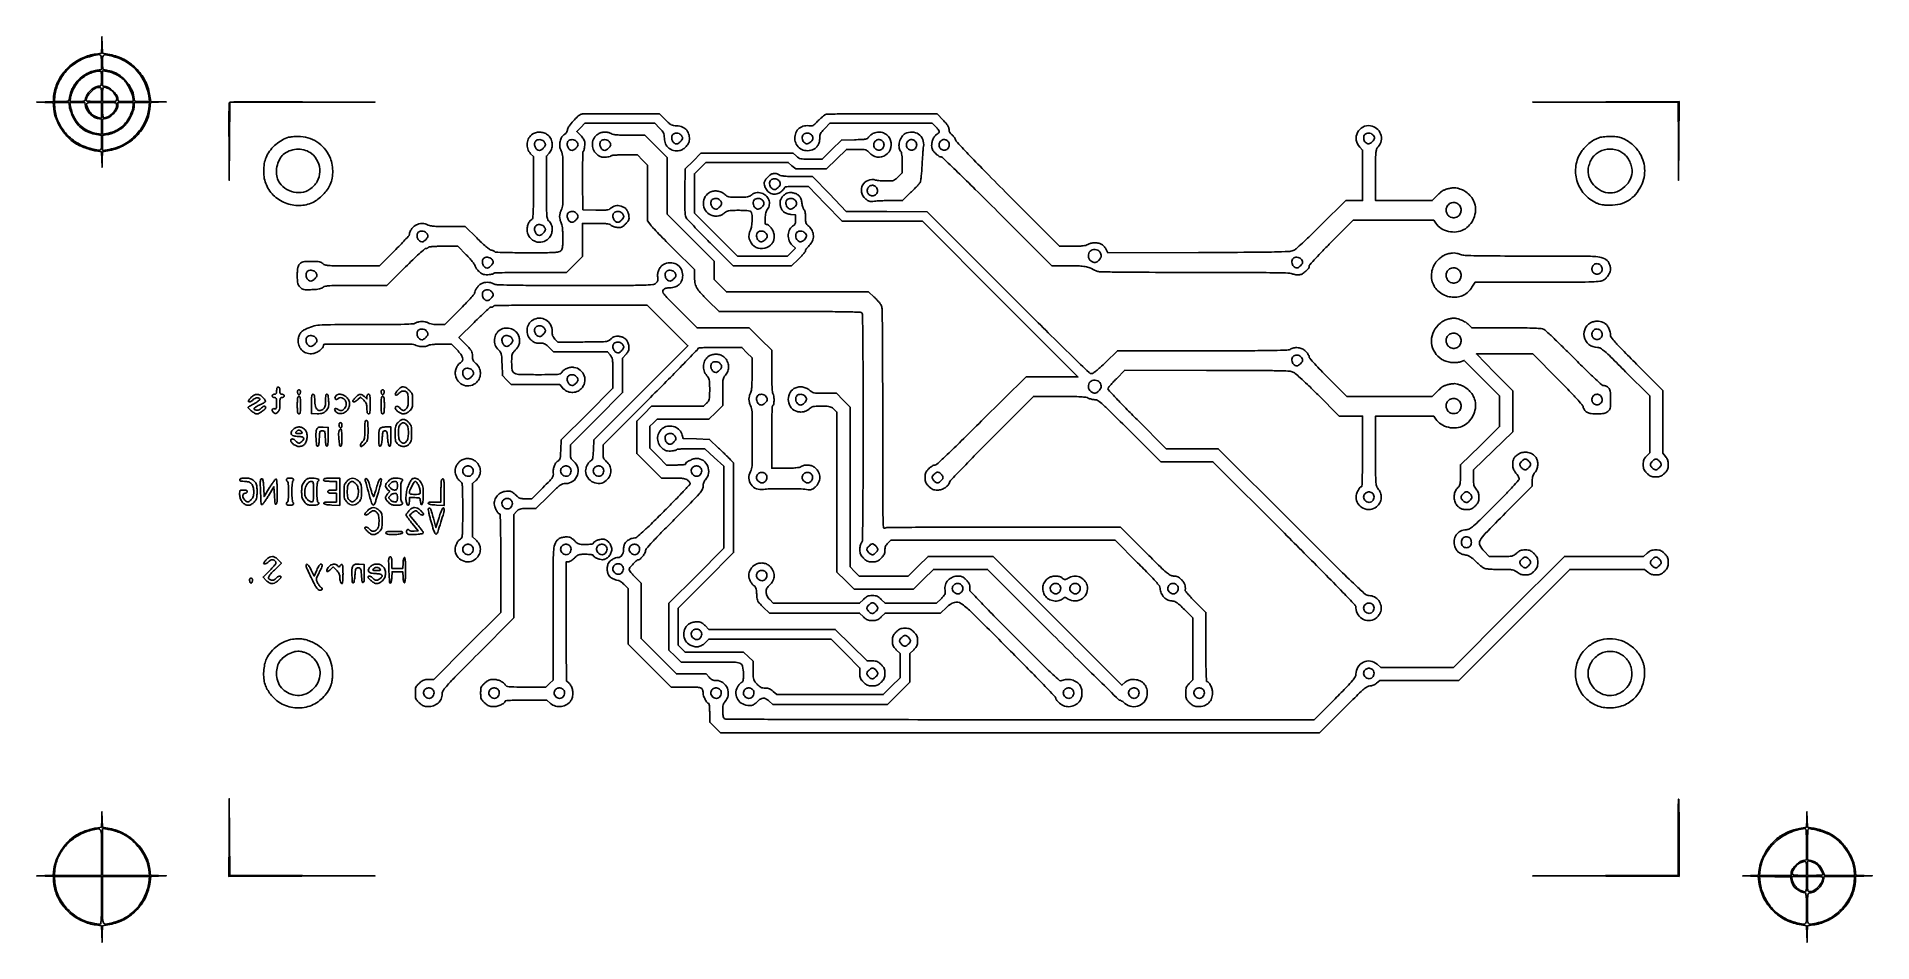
# Model space of a CAD drawing. Extents: x 2 to 176, y 113 to 294.
# Drawn here: x 33.5 to 176.2, y 113.2 to 183.6 of the extents above.
import ezdxf

# ---------------------------------------------------------------- set-up
doc = ezdxf.new("R2010")
doc.units = 0
doc.header["$MEASUREMENT"] = 0

msp = doc.modelspace()

# ---------------------------------------------------------------- linework, layer by layer
for points in [[(38.510025, 182.979549), (38.493, 182.334798), (38.062851, 182.277737, 0.070521), (37.04854, 181.994074, 0.068133), (36.139851, 181.437502, 0.068136), (35.41422, 180.657212, 0.070539), (34.935206, 179.719348, 0.017734), (34.87218, 179.512604, 0.014381), (34.818953, 179.286983, 0.014624), (34.781931, 179.075959, 0.036122), (34.7706, 178.919314), (34.7706, 178.597717), (34.11495, 178.568884), (33.4593, 178.540051), (34.1032, 178.523025), (34.7471, 178.506), (34.793116, 177.998528, 0.070252), (34.963556, 177.272894, 0.047274), (35.346193, 176.511061, 0.04693), (35.869883, 175.827476, 0.065215), (36.4626, 175.335249, 0.034535), (36.803289, 175.151885, 0.01944), (37.238615, 174.97506, 0.019374), (37.691506, 174.830877, 0.031234), (38.087537, 174.747697), (38.485775, 174.689716), (38.514878, 174.081008), (38.54398, 173.4723), (38.56079, 174.076071), (38.5776, 174.679841), (39.12549, 174.783221, 0.077601), (40.264303, 175.187836, 0.075635), (41.236862, 175.922981, 0.077334), (41.9298, 176.897324, 0.087292), (42.257507, 177.99674), (42.31579, 178.498906), (42.921245, 178.527943), (43.5267, 178.55698), (42.930533, 178.57379), (42.334367, 178.5906), (42.238913, 179.147854, 0.037902), (42.09743, 179.712742, 0.041544), (41.87533, 180.231932, 0.040699), (41.565871, 180.716203, 0.033808), (41.163725, 181.176976, 0.033777), (40.712411, 181.571307, 0.041668), (40.241348, 181.871452, 0.041676), (39.727119, 182.089295, 0.033811), (39.146658, 182.237394), (38.584213, 182.341028), (38.555632, 182.982664), (38.527051, 183.6243)], [(38.493, 181.647339), (38.493, 181.066278), (38.14044, 181.01899, 0.057295), (37.70333, 180.908403, 0.042438), (37.253461, 180.692704, 0.04224), (36.843925, 180.402587, 0.054863), (36.527176, 180.069597, 0.024232), (36.33319, 179.787467, 0.038372), (36.198505, 179.526969, 0.034305), (36.095689, 179.228639, 0.015211), (35.999535, 178.82325, -0.063476), (35.953118, 178.687405, -0.189533), (35.88188, 178.622338, -0.084556), (35.747805, 178.595604, -0.007025), (35.391652, 178.5906), (34.831528, 178.5906), (34.880078, 179.061004, -0.085824), (35.154205, 180.036029, -0.070444), (35.753272, 180.938626, -0.069349), (36.590198, 181.651765, -0.07812), (37.558091, 182.073949, -0.008316), (38.184518, 182.22642, -0.164001), (38.378839, 182.206337, -0.268316), (38.472895, 182.074148, -0.023539)], [(39.364947, 182.102205, -0.050253), (40.161738, 181.806626, -0.056978), (40.847826, 181.367369, -0.05795), (41.407791, 180.791867, -0.055055), (41.831978, 180.093667, -0.017146), (41.945771, 179.825762, -0.013564), (42.050821, 179.529019, -0.01378), (42.133306, 179.248056, -0.032902), (42.17482, 179.03475), (42.231277, 178.5906), (41.631139, 178.5906, -0.005757), (41.255375, 178.594927, -0.073454), (41.116768, 178.618673, -0.215737), (41.053684, 178.676422, -0.101486), (41.031, 178.787029, 0.108336), (40.896673, 179.399705, 0.060486), (40.494139, 180.052606, 0.059607), (39.93651, 180.602499, 0.092933), (39.337934, 180.909579, 0.008389), (39.153357, 180.961039, 0.009252), (38.973062, 181.004514, 0.008736), (38.817995, 181.036051, 0.045825), (38.731445, 181.044, -0.173593), (38.65151, 181.072615, -0.158587), (38.604244, 181.146563, -0.056482), (38.582384, 181.300214, -0.00712), (38.5776, 181.6362, -0.017357), (38.592774, 182.073203, -0.246561), (38.672237, 182.20197, -0.189525), (38.836921, 182.228515, -0.010003)], [(38.493, 180.3672, -0.006457), (38.488436, 180.013845, -0.064845), (38.465657, 179.868381, -0.189661), (38.413163, 179.800704, -0.134862), (38.319599, 179.775, 0.114744), (38.000739, 179.700849, 0.069822), (37.679131, 179.482523, 0.066537), (37.414603, 179.169803, 0.081007), (37.262754, 178.81809, -0.067931), (37.209951, 178.686486, -0.179253), (37.133412, 178.622169, -0.079248), (36.992509, 178.595663, -0.006944), (36.627948, 178.5906), (36.050238, 178.5906), (36.099379, 178.90785, -0.051354), (36.192941, 179.264882, -0.035821), (36.366858, 179.643578, -0.034886), (36.600081, 180.005941, -0.040138), (36.871755, 180.314538, -0.054354), (37.168134, 180.544611, -0.032437), (37.563114, 180.753595, -0.032599), (37.970745, 180.905463, -0.069348), (38.30265, 180.956638, -0.108277), (38.408732, 180.935001, -0.213538), (38.46515, 180.872353, -0.072264), (38.488634, 180.733959, -0.005952)], [(39.589267, 180.707403, -0.017149), (39.730443, 180.629167, -0.010568), (39.891231, 180.528032, -0.010594), (40.046137, 180.421191, -0.018634), (40.168794, 180.325554, -0.071956), (40.411266, 180.053312, -0.026066), (40.674367, 179.606158, -0.025154), (40.886559, 179.142777, -0.095066), (40.9464, 178.830887), (40.9464, 178.5906), (40.3542, 178.5906, -0.005438), (39.969168, 178.594788, -0.084222), (39.839708, 178.619659, -0.2339), (39.781251, 178.681982, -0.0736), (39.762, 178.812053, 0.151794), (39.686647, 179.054541, 0.044307), (39.434685, 179.359122, 0.044877), (39.122126, 179.623143, 0.103953), (38.841197, 179.743431), (38.5776, 179.79615), (38.5776, 180.388588), (38.5776, 180.981025), (38.923763, 180.925671, -0.024948), (39.079445, 180.892741, -0.014647), (39.262047, 180.838721, -0.01463), (39.4419, 180.773848, -0.024082)], [(35.995844, 178.18875, 0.036926), (36.032045, 178.030979, 0.012763), (36.106724, 177.809271, 0.012601), (36.201772, 177.568243, 0.014299), (36.305187, 177.342406, 0.054448), (36.62851, 176.83441, 0.066662), (37.035317, 176.446148, 0.065706), (37.535013, 176.174636, 0.050872), (38.13345, 176.012329), (38.493, 175.953128), (38.493, 175.368364, -0.013742), (38.481153, 174.937408, -0.248188), (38.412312, 174.822954, -0.188073), (38.267372, 174.797934, -0.007657), (37.739474, 174.913866, -0.073582), (36.672018, 175.33823, -0.074532), (35.778445, 176.052117, -0.077052), (35.156517, 176.972735, -0.087699), (34.877716, 177.998528), (34.8317, 178.506), (35.389517, 178.506), (35.947333, 178.506)], [(37.26026, 178.212345, 0.089506), (37.374135, 177.913423, 0.058553), (37.600703, 177.621185, 0.058832), (37.887144, 177.39106, 0.093731), (38.178948, 177.277086), (38.493, 177.21817), (38.493, 176.627949), (38.493, 176.037728), (38.13345, 176.097787, -0.078692), (37.404376, 176.341478, -0.079342), (36.78859, 176.798032, -0.077988), (36.337581, 177.431386, -0.072376), (36.087744, 178.18875), (36.031933, 178.506), (36.618551, 178.506), (37.20517, 178.506)], [(38.493, 179.1405), (38.493, 178.5906), (37.9008, 178.5906, -0.012962), (37.673761, 178.596487, -0.021328), (37.482559, 178.614608, -0.016815), (37.33485, 178.640081, -0.355537), (37.3086, 178.67233, -0.137923), (37.39507, 178.979838, -0.056216), (37.664007, 179.325968, -0.056287), (38.001632, 179.602066, -0.144244), (38.301459, 179.6904, -0.100348), (38.408002, 179.6688, -0.211984), (38.464483, 179.60853, -0.077164), (38.488423, 179.477825, -0.006783)], [(38.493, 177.903225), (38.493, 177.30045), (38.222117, 177.354627, -0.072458), (37.981743, 177.440213, -0.059277), (37.757129, 177.595579, -0.056641), (37.566052, 177.807346, -0.054586), (37.424597, 178.059133, -0.027557), (37.32564, 178.332176, -0.284786), (37.355347, 178.442826, -0.179162), (37.483114, 178.496705, -0.011126), (37.9008, 178.506), (38.493, 178.506)], [(39.082732, 179.564777, -0.066422), (39.295037, 179.416424, -0.046824), (39.490462, 179.200094, -0.048195), (39.632164, 178.966238, -0.112587), (39.6774, 178.76789, -0.120859), (39.65385, 178.671888, -0.196941), (39.590649, 178.618569, -0.070928), (39.455278, 178.595295, -0.007161), (39.1275, 178.5906), (38.5776, 178.5906), (38.5776, 179.1405, -0.018494), (38.592043, 179.530845, -0.202243), (38.662075, 179.667669, -0.268633), (38.795438, 179.691077, -0.031541)], [(39.677084, 178.31565, -0.130725), (39.590344, 177.991721, -0.06831), (39.333099, 177.658907, -0.068095), (38.994358, 177.406494, -0.126775), (38.664917, 177.3216, -0.34502), (38.628642, 177.350014, -0.023874), (38.601868, 177.486193, -0.024409), (38.583438, 177.674462, -0.012194), (38.5776, 177.9138), (38.5776, 178.506), (39.1275, 178.506, -0.006803), (39.464152, 178.501419, -0.076703), (39.595138, 178.477541, -0.211288), (39.65551, 178.421313, -0.101884)], [(40.9464, 178.223413, -0.059586), (40.929262, 178.080112, -0.018665), (40.870363, 177.871672, -0.018357), (40.786632, 177.641879, -0.019322), (40.687551, 177.422823, -0.054513), (40.369001, 176.92838, -0.063708), (39.965411, 176.543012, -0.062993), (39.473763, 176.268493, -0.051569), (38.89485, 176.101788), (38.5776, 176.044933), (38.5776, 176.630392), (38.5776, 177.21585), (38.845092, 177.269348, 0.107226), (39.133945, 177.395247, 0.049348), (39.443129, 177.668224, 0.049397), (39.686193, 177.987839, 0.138747), (39.762, 178.255762), (39.762, 178.506), (40.3542, 178.506), (40.9464, 178.506)], [(42.177212, 178.01955, -0.047944), (42.064797, 177.501904, -0.036905), (41.848404, 176.965485, -0.035991), (41.547958, 176.45172, -0.039123), (41.184343, 176.001445, -0.036945), (40.691471, 175.55194, -0.046834), (40.173536, 175.218527, -0.04646), (39.599145, 174.985433, -0.035492), (38.93715, 174.836216), (38.5776, 174.7816), (38.5776, 175.367364), (38.5776, 175.953128), (38.93715, 176.0131, 0.045409), (39.305643, 176.109564, 0.034142), (39.689275, 176.278609, 0.034259), (40.044595, 176.497335, 0.047056), (40.327915, 176.742996, 0.051001), (40.573709, 177.059363, 0.029423), (40.805021, 177.483009, 0.029166), (40.977357, 177.911214, 0.0805), (41.030174, 178.23105), (41.031, 178.506), (41.632948, 178.506), (42.234896, 178.506)], [(48.429725, 178.484369, 0.089955), (48.413484, 178.398524, 0.000473), (48.407809, 177.539691, 0.002078), (48.406334, 176.560128, 0.001314), (48.412363, 175.417619), (48.435765, 172.4571), (48.455782, 175.48095), (48.4758, 178.504801), (54.12285, 178.52716), (59.7699, 178.54952), (54.120195, 178.57006, 0.000743), (51.207023, 178.576321, 0.00393), (49.610601, 178.564832, 0.001565), (48.515835, 178.544919, 0.304705)], [(75.8016, 177.60264, 0.099181), (75.54319, 177.442902, 0.022074), (75.177919, 177.07016, 0.02124), (74.847642, 176.668894, 0.115698), (74.734755, 176.413242, -0.043971), (74.702896, 176.2996, -0.040688), (74.651021, 176.190135, -0.043244), (74.588191, 176.100299, -0.095956), (74.52363, 176.0478, 0.130982), (74.292497, 175.831665, 0.085365), (74.153455, 175.491594, 0.080506), (74.131302, 175.104319, 0.094581), (74.237021, 174.75278, -0.11644), (74.356779, 174.281592, -0.004292), (74.372462, 172.430336, -0.004047), (74.357199, 170.570466, -0.126421), (74.2365, 170.1306, 0.070143), (74.148322, 169.909353, 0.060008), (74.11843, 169.660051, 0.058753), (74.148575, 169.405586, 0.061438), (74.237021, 169.16918, -0.067448), (74.295249, 169.00768, -0.025481), (74.33366, 168.770253, -0.01925), (74.356404, 168.450218, -0.008113), (74.3634, 168.019042, -0.005488), (74.357885, 167.516642, -0.031169), (74.335384, 167.250264, -0.062345), (74.289643, 167.085709, -0.110341), (74.208689, 166.971212, -0.149231), (74.040083, 166.891982, -0.022398), (73.663582, 166.854881, -0.011869), (73.008866, 166.835429, -0.001491), (71.591081, 166.8312, -0.002859), (70.643508, 166.836619, -0.004633), (69.838004, 166.853298, -0.001012), (69.13447, 166.875815, -0.250874), (69.081692, 166.906428, 0.116591), (69.048906, 166.939194, 0.027367), (68.98028, 166.976527, 0.026743), (68.894527, 167.01178, 0.023502), (68.801749, 167.039423, -0.102454), (68.663258, 167.105772, -0.010693), (68.37987, 167.331376, -0.012471), (68.042456, 167.626525, -0.008392), (67.671493, 167.979395), (66.774686, 168.8616), (65.460413, 168.8616, -0.00453), (64.80146, 168.867571, -0.015724), (64.375863, 168.888683, -0.023467), (64.086259, 168.925938, -0.076615), (63.90382, 168.987979, 0.057721), (63.667307, 169.078468, 0.062844), (63.423146, 169.109043, 0.06261), (63.178263, 169.078023, 0.056608), (62.939631, 168.987068, 0.077516), (62.763693, 168.858257, 0.045716), (62.596977, 168.65738, 0.046213), (62.474087, 168.437168, 0.104539), (62.4348, 168.251318, -0.184579), (62.407147, 168.178962, -0.002668), (62.092774, 167.831493, -0.006931), (61.716727, 167.431563, -0.004466), (61.270455, 166.978117), (60.10611, 165.816), (57.984167, 165.816, -0.001442), (56.658931, 165.819822, -0.017118), (56.145709, 165.840363, -0.04696), (55.86936, 165.887255, -0.144313), (55.7091, 165.9852, 0.087645), (55.595326, 166.073572, 0.074383), (55.451544, 166.123957, 0.03966), (55.229773, 166.148289, 0.007501), (54.822435, 166.1544, 0.007196), (54.395059, 166.148249, 0.0454), (54.178993, 166.122301, 0.085302), (54.035398, 166.064872, 0.06659), (53.904947, 165.958597, 0.065389), (53.808235, 165.824154, 0.072544), (53.753684, 165.673858, 0.042288), (53.727679, 165.456006, 0.008571), (53.721, 165.066452, 0.007985), (53.72758, 164.654472, 0.050204), (53.75528, 164.446267, 0.086915), (53.817796, 164.300835, 0.051551), (53.937145, 164.153964, 0.049258), (54.085491, 164.032285, 0.09753), (54.225485, 163.97407, 0.053497), (54.426943, 163.955333, 0.006958), (54.858923, 163.967459, 0.010323), (55.20545, 163.989189, 0.029606), (55.444074, 164.023417, 0.043359), (55.612329, 164.073319, 0.090436), (55.72809, 164.14515, -0.142827), (55.90185, 164.229518, -0.027649), (56.252447, 164.269303, -0.012974), (56.874827, 164.28908, -0.001455), (58.290581, 164.2932), (60.68954, 164.2932), (62.136276, 165.7314, -0.004521), (62.700898, 166.282631, -0.007006), (63.199158, 166.747129, -0.002734), (63.631808, 167.134989, -0.183364), (63.723013, 167.1696, 0.054467), (63.780444, 167.175875, 0.049247), (63.837248, 167.194451, 0.052381), (63.885089, 167.221789, 0.098671), (63.9153, 167.2542, -0.233693), (63.972367, 167.289826, -0.006691), (64.266621, 167.31506, -0.011658), (64.634349, 167.333039, -0.006384), (65.085528, 167.3388), (66.203469, 167.3388), (66.851977, 166.68315, -0.012282), (67.104436, 166.415049, -0.014986), (67.326639, 166.151683, -0.013538), (67.499241, 165.921682, -0.094766), (67.557176, 165.794601, 0.100494), (67.656784, 165.58252, 0.050365), (67.85732, 165.362917, 0.050613), (68.093084, 165.19139, 0.119803), (68.299841, 165.129836, 0.019477), (68.535223, 165.127025, 0.029823), (68.738444, 165.144676, 0.034051), (68.89754, 165.179309, 0.121509), (68.98707, 165.231077, -0.185813), (69.063248, 165.263163, -0.001069), (69.850456, 165.286055, -0.004235), (70.764926, 165.302941, -0.002499), (71.85733, 165.3084), (74.647219, 165.3084), (75.26671, 165.92789), (75.8862, 166.547381), (75.8862, 167.83139), (75.8862, 169.1154), (76.915889, 169.1154, -0.005273), (77.452111, 169.109745, -0.023066), (77.768395, 169.088453, -0.039434), (77.97062, 169.049107, -0.116667), (78.093722, 168.98133, 0.069461), (78.174272, 168.926594, 0.02665), (78.29899, 168.873145, 0.025769), (78.442437, 168.828762, 0.028809), (78.584471, 168.801308, 0.03153), (78.787564, 168.787009, 0.098104), (78.921708, 168.812575, 0.082398), (79.048712, 168.89015, 0.018162), (79.23636, 169.06464, 0.018162), (79.41085, 169.252288, 0.082398), (79.488425, 169.379292, 0.098104), (79.513991, 169.513436, 0.03153), (79.499692, 169.716529, 0.054509), (79.431701, 169.99169, 0.083739), (79.310413, 170.20439, 0.088903), (79.132236, 170.356959, 0.069421), (78.896387, 170.454505, 0.04498), (78.657703, 170.493918, 0.069491), (78.449417, 170.480358, 0.074776), (78.263901, 170.411999, 0.062006), (78.093201, 170.288538, -0.091389), (77.956482, 170.201338, -0.066806), (77.781709, 170.156326, -0.031168), (77.499779, 170.140427, -0.004496), (76.9232, 170.14906), (75.9285, 170.1729), (75.905924, 172.404414, -0.003121), (75.902503, 173.287205, -0.005343), (75.912116, 174.023676, -0.001851), (75.929187, 174.645642, -0.165281), (75.961162, 174.730914, 0.102401), (76.013979, 174.831812, 0.033668), (76.04923, 174.99651, 0.028986), (76.067123, 175.20506, 0.018676), (76.064764, 175.44771, 0.097023), (76.041036, 175.544459, 0.030392), (75.969847, 175.676423, 0.029084), (75.87053, 175.817432, 0.028412), (75.754793, 175.947127), (75.454186, 176.247734), (75.771962, 176.573167), (76.089739, 176.8986), (78.804455, 176.8986), (81.519171, 176.8986), (81.883537, 176.527339, -0.017193), (82.087906, 176.304254, -0.066215), (82.189932, 176.146825, -0.075654), (82.240306, 175.979097, -0.026868), (82.262131, 175.728932, 0.09348), (82.359799, 175.291594, 0.120252), (82.606811, 174.963604, 0.118839), (82.979683, 174.783769, 0.089878), (83.435488, 174.768473, 0.103687), (83.671085, 174.855104, 0.05666), (83.912983, 175.047617, 0.05666), (84.105496, 175.289515, 0.103687), (84.192127, 175.525112, 0.08987), (84.176833, 175.981049, 0.118924), (83.996945, 176.353898, 0.120295), (83.668775, 176.600845, 0.09336), (83.231052, 176.698489, -0.02984), (82.971661, 176.722672, -0.083266), (82.798654, 176.779769, -0.062156), (82.626603, 176.899781, -0.011508), (82.345214, 177.165219), (81.887136, 177.6177), (78.907818, 177.63376, 0.001501), (77.756669, 177.636508, 0.002351), (76.766398, 177.631243, 0.000624), (75.902887, 177.621514, 0.08607)], [(94.7943, 177.579145, 0.063724), (94.704442, 177.526243, 0.011594), (94.554154, 177.404073, 0.012312), (94.384035, 177.251717, 0.010894), (94.214381, 177.084962, -0.010902), (93.964063, 176.838928, -0.068546), (93.818414, 176.735369, -0.107964), (93.680257, 176.697711, -0.04612), (93.4879, 176.705632, 0.111823), (93.039446, 176.665439, 0.122823), (92.669469, 176.435266, 0.120819), (92.44685, 176.054767, 0.105944), (92.410984, 175.594682, 0.12302), (92.583313, 175.160852, 0.12551), (92.938389, 174.862892, 0.120696), (93.404676, 174.764377, 0.108411), (93.884291, 174.88582, 0.080938), (94.074632, 175.023293, 0.073132), (94.219337, 175.218554, 0.067512), (94.310126, 175.462011, 0.053892), (94.342147, 175.740577, -0.040781), (94.360353, 175.946262, -0.077608), (94.413214, 176.103301, -0.058195), (94.522337, 176.264228, -0.014866), (94.735442, 176.49675), (95.126339, 176.8986), (99.110274, 176.8986), (103.094209, 176.8986), (103.364604, 176.619622, -0.022941), (103.556269, 176.402807, -0.1256), (103.620662, 176.261709, -0.226636), (103.590648, 176.152193, -0.091798), (103.466676, 176.053069, 0.102456), (103.304099, 175.917352, 0.057021), (103.167091, 175.697397, 0.053309), (103.074242, 175.432089, 0.057595), (103.0428, 175.160041, 0.045692), (103.057951, 174.994595, 0.066784), (103.103356, 174.855727, 0.058044), (103.18922, 174.720384, 0.026031), (103.33044, 174.56364, 0.024658), (103.451968, 174.453541, 0.027741), (103.579232, 174.360494, 0.028612), (103.694957, 174.294443, 0.115873), (103.773472, 174.276, -0.193539), (103.887577, 174.230113, -0.000578), (105.059663, 173.102961, -0.002999), (106.43729, 171.759045, -0.001506), (108.161938, 170.046), (112.395012, 165.816), (113.680336, 165.816, -0.006805), (114.528125, 165.80446, -0.038235), (114.978697, 165.757589, -0.053304), (115.348742, 165.648534, -0.021068), (115.830453, 165.424553, 0.113464), (116.092148, 165.357341, 0.002483), (117.412763, 165.330299, 0.003293), (119.454666, 165.312081, 0.000541), (123.402153, 165.307126, -0.000596), (127.206974, 165.301935, -0.003017), (129.32867, 165.28371, -0.002452), (130.730158, 165.256339, -0.077829), (131.067538, 165.195023, 0.030005), (131.208148, 165.15533, 0.022119), (131.367622, 165.127806, 0.022501), (131.521242, 165.11523, 0.045637), (131.642214, 165.121831, 0.101087), (131.871642, 165.204857, 0.045912), (132.128781, 165.396494, 0.045248), (132.337214, 165.62107, 0.165923), (132.399, 165.802132, -0.18654), (132.435203, 165.895792, -0.002071), (132.90246, 166.405653, -0.006085), (133.455962, 166.990187, -0.003885), (134.112906, 167.656824), (135.826811, 169.3692), (138.956256, 169.368957), (142.0857, 169.368714), (142.243809, 169.132683, 0.103247), (142.655362, 168.729751, 0.085367), (143.222011, 168.491024, 0.08416), (143.843459, 168.453391, 0.096001), (144.4122, 168.628609, 0.090849), (144.874344, 168.995851, 0.081902), (145.196456, 169.515742, 0.082668), (145.332563, 170.106917, 0.095312), (145.258394, 170.679911, 0.065042), (145.08967, 171.03038, 0.053008), (144.826137, 171.353289, 0.052701), (144.498743, 171.615388, 0.062354), (144.141125, 171.786038, 0.019665), (143.891326, 171.858236, 0.049969), (143.704666, 171.884955, 0.048291), (143.512726, 171.874545, 0.01737), (143.243534, 171.82405, 0.027943), (142.985889, 171.751068, 0.051303), (142.78825, 171.659367, 0.046454), (142.601002, 171.522904, 0.018985), (142.372712, 171.30567), (141.969785, 170.892), (139.764693, 170.892), (137.5596, 170.892), (137.5596, 172.875741, -0.001404), (137.563275, 174.184312, -0.021497), (137.585233, 174.635718, -0.067509), (137.64272, 174.885277, -0.096849), (137.761845, 175.077709, 0.140777), (137.996351, 175.542015, 0.136658), (137.952425, 176.06587, 0.13528), (137.643034, 176.495405, 0.136926), (137.158684, 176.703327, 0.154751), (136.568198, 176.599696, 0.157492), (136.150275, 176.175186, 0.156671), (136.058382, 175.584561, 0.153057), (136.326116, 175.044481), (136.5444, 174.816642), (136.5444, 172.854321), (136.5444, 170.892), (135.893054, 170.892), (135.241709, 170.892), (133.360456, 169.01752, -0.003338), (132.516558, 168.187813, -0.007823), (131.872134, 167.581911, -0.007306), (131.381032, 167.147394, -0.079418), (131.156552, 167.009385, -0.087772), (130.797172, 166.929915, -0.005307), (129.68937, 166.894544, -0.004003), (127.832128, 166.869849, -0.000498), (123.793617, 166.852507), (116.753335, 166.829286), (116.622007, 167.083246, 0.034712), (116.55692, 167.190209, 0.024104), (116.469673, 167.301646, 0.024398), (116.375039, 167.400969, 0.045217), (116.287842, 167.470111, 0.093028), (116.050133, 167.56908, 0.051032), (115.735513, 167.602879, 0.051109), (115.421585, 167.572305, 0.095495), (115.18624, 167.475668, -0.081889), (115.033448, 167.408052, -0.035072), (114.813273, 167.367282, -0.022143), (114.489842, 167.345026, -0.006106), (113.979993, 167.3388), (112.982632, 167.3388), (108.997734, 171.33615, -0.00151), (107.280095, 173.069597, -0.0036), (106.017263, 174.370377, -0.001646), (105.040676, 175.397662, -0.096607), (104.90314, 175.615003, 0.038803), (104.846595, 175.732316, 0.029024), (104.767351, 175.852025, 0.029644), (104.678914, 175.956587, 0.057423), (104.594922, 176.026583, -0.057496), (104.507179, 176.099727, -0.070443), (104.445183, 176.186499, -0.068727), (104.408686, 176.288864, -0.051356), (104.3964, 176.40817, 0.085325), (104.37125, 176.554477, 0.055494), (104.296264, 176.709175, 0.037757), (104.159589, 176.893628, 0.013067), (103.936136, 177.13869), (103.475871, 177.6177), (99.219686, 177.634673, 0.001607), (97.57602, 177.635944, 0.002527), (96.164052, 177.625363, 0.000642), (94.931156, 177.608311, 0.097737)], [(53.0442, 175.804288, 0.053847), (52.531979, 175.585371, 0.048394), (52.058106, 175.255446, 0.048087), (51.653677, 174.838193, 0.051595), (51.347154, 174.3606, 0.064231), (51.180474, 173.888218, 0.043076), (51.109078, 173.319227, 0.042613), (51.13611, 172.737674, 0.057366), (51.264481, 172.226905, 0.108483), (51.853975, 171.321143, 0.098515), (52.787757, 170.707594, 0.099171), (53.879732, 170.500721, 0.111597), (54.917859, 170.746795, 0.047718), (55.326923, 170.997806, 0.037978), (55.715941, 171.340147, 0.038109), (56.047196, 171.735802, 0.049207), (56.283514, 172.146138, 0.06489), (56.431768, 172.634757, 0.046263), (56.473256, 173.20576, 0.045667), (56.408689, 173.78399, 0.057748), (56.240687, 174.294641, 0.068224), (55.815813, 174.958312, 0.073545), (55.237403, 175.463868, 0.074384), (54.543475, 175.776232, 0.072203), (53.781276, 175.876128, 0.010442), (53.564547, 175.868601, 0.01039), (53.34796, 175.852026, 0.010284), (53.159415, 175.829726, 0.039522)], [(72.030158, 176.067242, 0.118459), (71.733363, 175.763387, 0.107986), (71.594255, 175.347361, 0.106489), (71.64056, 174.906409, 0.112262), (71.864524, 174.533115), (72.0792, 174.309042), (72.0792, 171.890472, -0.001602), (72.074957, 170.566199, -0.010807), (72.056568, 169.910137, -0.013654), (72.026137, 169.5154, -0.282187), (71.956723, 169.424904, 0.1505), (71.803753, 169.304912, 0.059111), (71.67656, 169.065751, 0.055565), (71.599787, 168.776791, 0.070618), (71.597673, 168.501116, 0.13823), (71.811891, 168.005604, 0.141077), (72.251862, 167.69959, 0.141276), (72.786696, 167.674583, 0.138737), (73.257092, 167.937508, 0.102448), (73.46745, 168.257732, 0.093124), (73.542739, 168.646444, 0.095604), (73.471462, 169.027278, 0.115404), (73.264879, 169.325743, -0.151118), (73.164835, 169.494446, -0.04242), (73.11837, 169.80083, -0.015242), (73.098062, 170.376867, -0.00119), (73.0944, 171.915953), (73.0944, 174.351882), (73.296645, 174.570109, 0.104418), (73.48823, 174.890209, 0.095349), (73.542372, 175.271307, 0.094079), (73.451162, 175.649579, 0.098415), (73.228421, 175.96131, 0.096261), (72.974475, 176.121322, 0.070656), (72.649534, 176.197148, 0.070237), (72.314273, 176.179676, 0.092518)], [(72.876857, 175.496657, -0.040215), (72.927732, 175.436867, -0.035542), (72.970748, 175.367264, -0.037263), (73.000408, 175.298651, -0.083576), (73.0098, 175.242857, -0.150373), (72.969873, 175.1131, -0.04713), (72.838765, 174.954635, -0.04713), (72.6803, 174.823527, -0.150373), (72.550543, 174.7836, -0.187274), (72.350635, 174.861197, -0.116627), (72.207261, 175.071635, -0.114242), (72.171613, 175.327612, -0.175848), (72.26532, 175.52808, -0.125389), (72.394396, 175.604738, -0.084647), (72.565305, 175.624922, -0.08164), (72.739236, 175.587075, -0.102411)], [(75.414857, 175.496657, -0.040215), (75.465732, 175.436867, -0.035542), (75.508748, 175.367264, -0.037263), (75.538408, 175.298651, -0.083576), (75.5478, 175.242857, -0.150373), (75.507873, 175.1131, -0.04713), (75.376765, 174.954635, -0.04713), (75.2183, 174.823527, -0.150373), (75.088543, 174.7836, -0.187274), (74.888635, 174.861197, -0.116627), (74.745261, 175.071635, -0.114242), (74.709613, 175.327612, -0.175848), (74.80332, 175.52808, -0.125389), (74.932396, 175.604738, -0.084647), (75.103305, 175.624922, -0.08164), (75.277236, 175.587075, -0.102411)], [(77.106158, 176.062289, 0.122725), (76.798981, 175.75114, 0.114632), (76.663882, 175.32422, 0.113051), (76.73012, 174.876666, 0.116797), (76.984397, 174.50865, 0.030614), (77.097091, 174.418921, 0.028776), (77.222184, 174.34159, 0.03), (77.341072, 174.286175, 0.081853), (77.431485, 174.266636, 0.018933), (77.670371, 174.263855, 0.029752), (77.874818, 174.28142, 0.034247), (78.034078, 174.315975, 0.121583), (78.12387, 174.367877, -0.168538), (78.190623, 174.398664, -0.006359), (78.468597, 174.422486, -0.010841), (78.803092, 174.43959, -0.007352), (79.18455, 174.4452), (80.164861, 174.4452), (80.56353, 174.040444), (80.9622, 173.635688), (80.9622, 171.472837), (80.9622, 169.309987), (81.207233, 168.980043, 0.029099), (81.376749, 168.777541, 0.002496), (81.84261, 168.287525, 0.00329), (82.405485, 167.70902, 0.002545), (83.026133, 167.085858), (84.6, 165.521615), (84.600472, 165.055458, 0.036213), (84.64039, 164.512645, 0.087753), (84.766719, 164.132527, 0.062559), (85.042651, 163.746729, 0.011903), (85.644605, 163.125486), (86.521271, 162.2628), (92.015616, 162.2628, -0.000846), (94.734887, 162.258197, -0.003689), (96.344936, 162.240868, -0.001549), (97.48213, 162.216712, -0.192595), (97.61148, 162.16128, -0.19535), (97.66821, 162.026935, -0.000655), (97.690802, 160.206337, -0.002341), (97.707169, 157.655423, -0.00051), (97.710309, 153.25713, -0.000397), (97.704857, 148.296101, -0.003065), (97.686234, 145.974682, -0.002052), (97.659472, 144.508803, -0.157586), (97.583409, 144.29028, 0.076878), (97.535611, 144.201547, 0.028365), (97.495687, 144.064734, 0.027312), (97.468347, 143.907918, 0.029508), (97.4592, 143.75307, 0.030869), (97.472012, 143.545751, 0.071926), (97.512971, 143.396035, 0.068221), (97.596191, 143.259343, 0.025577), (97.74684, 143.09244, 0.025574), (97.916893, 142.938946, 0.071548), (98.054267, 142.85655, 0.072595), (98.20813, 142.816855, 0.026893), (98.4321, 142.8048, 0.026893), (98.65607, 142.816855, 0.072595), (98.809933, 142.85655, 0.071548), (98.947307, 142.938946, 0.025574), (99.11736, 143.09244, 0.025786), (99.262235, 143.253082, 0.061847), (99.347095, 143.388815, 0.069263), (99.390721, 143.531413, 0.039668), (99.405, 143.711112, -0.036255), (99.417495, 143.883205, -0.064308), (99.455834, 144.019927, -0.064548), (99.527532, 144.142084, -0.036803), (99.642279, 144.269472), (99.879558, 144.4968), (108.589485, 144.4968), (117.299411, 144.4968), (119.054105, 142.740612, -0.002359), (119.99042, 141.794616, -0.013367), (120.47316, 141.275185, -0.02079), (120.746015, 140.938112, -0.161103), (120.8088, 140.748311, 0.102029), (120.885589, 140.375917, 0.095303), (121.104337, 140.053926, 0.095181), (121.427208, 139.835761, 0.101457), (121.800634, 139.7592, -0.109663), (121.951249, 139.725764, -0.049551), (122.126068, 139.621938, -0.030204), (122.354734, 139.431152, -0.008154), (122.693135, 139.101678), (123.3468, 138.444157), (123.3468, 136.038956), (123.3468, 133.633755), (123.07185, 133.350079, 0.027749), (122.92127, 133.176403, 0.077092), (122.843344, 133.035418, 0.068872), (122.80713, 132.868403, 0.019001), (122.7969, 132.599301, 0.018391), (122.807188, 132.319679, 0.080685), (122.845471, 132.159481, 0.086026), (122.931317, 132.02473, 0.022534), (123.112908, 131.842599, 0.024324), (123.288329, 131.696877, 0.057807), (123.434529, 131.611401, 0.065066), (123.585402, 131.567424, 0.038437), (123.772759, 131.553, 0.080675), (124.228618, 131.627034, 0.110843), (124.583029, 131.840823, 0.113872), (124.805782, 132.180477, 0.088654), (124.8837, 132.616473, 0.068203), (124.845274, 132.896863, 0.048236), (124.730559, 133.193691, 0.049144), (124.58114, 133.43023, 0.231295), (124.440839, 133.4988, -0.404342), (124.406152, 133.532333, -0.001124), (124.38377, 134.240978, -0.004949), (124.367207, 135.093471, -0.002382), (124.362, 136.186521), (124.362, 138.874242), (123.556585, 139.676271, -0.008046), (123.248782, 139.992804, -0.012027), (122.991126, 140.279981, -0.007071), (122.786554, 140.526298, -0.194648), (122.762627, 140.6052, 0.038104), (122.76608, 140.854146, 0.071832), (122.725121, 141.050433, 0.071591), (122.630181, 141.227543, 0.037614), (122.46696, 141.41736, 0.025829), (122.307089, 141.561515, 0.061085), (122.171444, 141.646575, 0.06882), (122.029625, 141.690545, 0.040829), (121.852905, 141.705, -0.125713), (121.599226, 141.769806, -0.051715), (121.304867, 141.972732, -0.018236), (120.828169, 142.410958, -0.001482), (119.6244, 143.6085), (117.72231, 145.512), (108.642693, 145.512, 0.000612), (104.58995, 145.50704, 0.001757), (101.775888, 145.490265, 0.000382), (99.567919, 145.467659, 0.12068), (99.399438, 145.424423, -0.551501), (99.289279, 145.486999, -0.006745), (99.257137, 146.468869, -0.004552), (99.238694, 148.289364, -0.000257), (99.2358, 153.930925, 0.000438), (99.231671, 158.645842, 0.002947), (99.213787, 160.984638, 0.002183), (99.187027, 162.478799, 0.114237), (99.116287, 162.756114, 0.046324), (99.042557, 162.871187, 0.012924), (98.90652, 163.036598, 0.012924), (98.742156, 163.216624, 0.013244), (98.570012, 163.386413), (98.143249, 163.7856), (92.616826, 163.7856), (87.090403, 163.7856), (86.606602, 164.274503), (86.1228, 164.763406), (86.1228, 165.475655), (86.1228, 166.187903), (84.3039, 168.013674), (82.485, 169.839445), (82.485, 172.032146), (82.485, 174.224847), (81.613423, 175.096423), (80.741847, 175.968), (79.550394, 175.968, -0.005268), (78.960775, 175.974212, -0.016713), (78.566936, 175.995695, -0.02429), (78.293366, 176.033267, -0.074052), (78.11662, 176.094379, 0.061866), (77.865971, 176.18791, 0.066429), (77.606125, 176.214222, 0.066573), (77.348957, 176.17148, 0.062569)], [(77.952857, 175.496657, -0.040215), (78.003732, 175.436867, -0.035542), (78.046748, 175.367264, -0.037263), (78.076408, 175.298651, -0.083576), (78.0858, 175.242857, -0.150373), (78.045873, 175.1131, -0.04713), (77.914765, 174.954635, -0.04713), (77.7563, 174.823527, -0.150373), (77.626543, 174.7836, -0.187274), (77.426635, 174.861197, -0.116627), (77.283261, 175.071635, -0.114242), (77.247613, 175.327612, -0.175848), (77.34132, 175.52808, -0.125389), (77.470396, 175.604738, -0.084647), (77.641305, 175.624922, -0.08164), (77.815236, 175.587075, -0.102411)], [(83.536457, 176.004257, -0.040215), (83.587332, 175.944467, -0.035542), (83.630348, 175.874864, -0.037263), (83.660008, 175.806251, -0.083576), (83.6694, 175.750457, -0.150373), (83.629473, 175.6207, -0.04713), (83.498365, 175.462235, -0.04713), (83.3399, 175.331127, -0.150373), (83.210143, 175.2912, -0.187274), (83.010235, 175.368797, -0.116627), (82.866861, 175.579235, -0.114242), (82.831213, 175.835212, -0.175848), (82.92492, 176.03568, -0.125389), (83.053996, 176.112338, -0.084647), (83.224905, 176.132522, -0.08164), (83.398836, 176.094675, -0.102411)], [(98.455377, 176.089925, 0.032892), (98.360821, 176.030252, 0.026389), (98.267336, 175.954424, 0.027112), (98.188163, 175.874763, 0.059249), (98.138952, 175.804317, -0.154622), (98.049374, 175.717005, -0.074106), (97.895212, 175.666288, -0.031308), (97.620087, 175.636656, -0.004214), (97.038564, 175.615554), (96.024078, 175.5873), (95.280615, 174.84705), (94.537153, 174.1068), (93.655156, 174.1068, -0.005057), (93.102081, 174.112394, -0.045964), (92.862589, 174.139352, -0.091664), (92.700888, 174.20521, -0.048637), (92.530324, 174.33945), (92.28749, 174.5721), (88.698274, 174.5721), (85.109059, 174.5721), (84.494979, 173.95821), (83.8809, 173.344319), (83.854799, 171.597734, 0.003774), (83.84907, 170.823035, 0.008553), (83.859184, 170.237105, 0.00813), (83.88127, 169.801206, 0.081634), (83.922641, 169.624351, 0.087803), (84.015888, 169.478182, 0.002556), (84.517108, 168.938134, 0.00507), (85.118744, 168.309399, 0.003463), (85.814439, 167.606776), (87.612294, 165.816), (89.87817, 165.816), (92.144045, 165.816), (92.686622, 166.33701, 0.01124), (92.894467, 166.545773, 0.01574), (93.069818, 166.742013, 0.012017), (93.204467, 166.910673, 0.163868), (93.2292, 166.984114, -0.129672), (93.246548, 167.049879, -0.025049), (93.313095, 167.154645, -0.025132), (93.405462, 167.272138, -0.020883), (93.514799, 167.387578, 0.095075), (93.766767, 167.747755, 0.111052), (93.849387, 168.156058, 0.112774), (93.749008, 168.555604, 0.100474), (93.482399, 168.891424, -0.037304), (93.341715, 169.028958, -0.095824), (93.269966, 169.151112, -0.070977), (93.237539, 169.312495, -0.014146), (93.2292, 169.607179, 0.01647), (93.221916, 169.828234, 0.031383), (93.199115, 170.004531, 0.038815), (93.163153, 170.135003, 0.133669), (93.11315, 170.206195, -0.111485), (93.065522, 170.26807, -0.028297), (93.018516, 170.386658, -0.02743), (92.979007, 170.53169, -0.024724), (92.953955, 170.685287, 0.051085), (92.889177, 170.982892, 0.085585), (92.769647, 171.208531, 0.093394), (92.590112, 171.368116, 0.071833), (92.347787, 171.469705, 0.04744), (92.097565, 171.509762, 0.076876), (91.883416, 171.490541, 0.080018), (91.691079, 171.408617, 0.055817), (91.506436, 171.261164, 0.055817), (91.358983, 171.076521, 0.080018), (91.277059, 170.884184, 0.076876), (91.257838, 170.670035, 0.04744), (91.297895, 170.419813, 0.071881), (91.39957, 170.177348, 0.093526), (91.559292, 169.997822, 0.085599), (91.785282, 169.87832, 0.050892), (92.083667, 169.813492), (92.4678, 169.770195), (92.4678, 169.403474, -0.022442), (92.459537, 169.219468, -0.065918), (92.431747, 169.096006, -0.094279), (92.380152, 169.010136, -0.087813), (92.299476, 168.946669, 0.15053), (92.020279, 168.664771, 0.104687), (91.898578, 168.230367, 0.10046), (91.961666, 167.76835, 0.127073), (92.200233, 167.411077), (92.450712, 167.187253), (92.138439, 166.882327), (91.826166, 166.5774), (89.88314, 166.5774), (87.940114, 166.5774), (86.270057, 168.249024), (84.6, 169.920648), (84.6, 171.445564), (84.6, 172.97048), (85.04681, 173.41174), (85.493621, 173.853), (88.694592, 173.853), (91.895563, 173.853), (92.184625, 173.5992), (92.473688, 173.3454), (93.66654, 173.3454), (94.859392, 173.3454), (95.635803, 174.1068), (96.412215, 174.8682), (97.19497, 174.8682, -0.005601), (97.6957, 174.862591, -0.056707), (97.90179, 174.834452, -0.110769), (98.040167, 174.764226, -0.045287), (98.190776, 174.615001, 0.183526), (98.803253, 174.27379, 0.189805), (99.477333, 174.431536, 0.186004), (99.871949, 175.010873, 0.178719), (99.784268, 175.716969, 0.108173), (99.549419, 175.999926, 0.097537), (99.209301, 176.17187, 0.095332), (98.822507, 176.204251, 0.097971)], [(93.688457, 176.004257, -0.075395), (93.785997, 175.871845, -0.138617), (93.81355, 175.741877, -0.124947), (93.769666, 175.607278, -0.055462), (93.6522, 175.4604, -0.055462), (93.505322, 175.342934, -0.124947), (93.370723, 175.29905, -0.138617), (93.240755, 175.326603, -0.075395), (93.108343, 175.424143, -0.102411), (93.017925, 175.561764, -0.08164), (92.980078, 175.735695, -0.084647), (93.000262, 175.906604, -0.125389), (93.07692, 176.03568, -0.125389), (93.205996, 176.112338, -0.084647), (93.376905, 176.132522, -0.08164), (93.550836, 176.094675, -0.102411)], [(100.992313, 176.089368, 0.119754), (100.717967, 175.841114, 0.083844), (100.543589, 175.460507, 0.086431), (100.507074, 175.055369, 0.1422), (100.629009, 174.73632, -0.096505), (100.686375, 174.619108, -0.031776), (100.724523, 174.430141, -0.023595), (100.747821, 174.167551, -0.009449), (100.755909, 173.806719), (100.7586, 173.041339), (100.437783, 172.728069, -0.02251), (100.229406, 172.542158, -0.08821), (100.079347, 172.458712, -0.071392), (99.894301, 172.423315, -0.011615), (99.527775, 172.4148, -0.010638), (99.283627, 172.419995, -0.010299), (99.037268, 172.435573, -0.010262), (98.821168, 172.458187, -0.036895), (98.685341, 172.485515, 0.159008), (98.100303, 172.4603, 0.180269), (97.678158, 172.093654, 0.179442), (97.597783, 171.538693, 0.157809), (97.892085, 171.029785, 0.027317), (98.059597, 170.894648, 0.089751), (98.187346, 170.833695, 0.078673), (98.337422, 170.81725, 0.017929), (98.592974, 170.838699, -0.015158), (98.816983, 170.858752, -0.004696), (99.154972, 170.87552, -0.004691), (99.533387, 170.887179, -0.005145), (99.900467, 170.891265), (100.776633, 170.892), (101.409969, 171.50535, 0.005563), (101.659652, 171.752596, 0.006916), (101.88602, 171.988231, 0.005739), (102.07062, 172.190388, 0.051052), (102.141203, 172.2879, 0.0948), (102.182377, 172.405987, 0.007188), (102.227136, 172.742889, 0.009697), (102.267232, 173.149416, 0.007227), (102.296269, 173.5992, -0.00308), (102.322295, 174.062017, -0.003429), (102.353218, 174.508206, -0.00317), (102.384599, 174.888204, -0.017935), (102.40986, 175.089889, 0.134777), (102.351524, 175.630584, 0.146346), (102.025226, 176.045811, 0.145893), (101.523638, 176.214475, 0.133734)], [(99.263951, 175.454927, -0.164501), (99.339847, 175.195811, -0.168885), (99.241713, 174.947059, -0.171788), (99.012155, 174.815572, -0.169421), (98.749469, 174.856817, -0.171467), (98.57302, 175.050151, -0.161765), (98.551814, 175.31671, -0.162521), (98.694242, 175.542084, -0.172939), (98.9397, 175.6296, -0.074081), (99.025983, 175.616746, -0.049626), (99.118235, 175.57829, -0.049149), (99.202228, 175.521766, -0.067408)], [(101.801951, 175.454927, -0.164501), (101.877847, 175.195811, -0.168885), (101.779713, 174.947059, -0.171788), (101.550155, 174.815572, -0.169421), (101.287469, 174.856817, -0.171467), (101.11102, 175.050151, -0.161765), (101.089814, 175.31671, -0.162521), (101.232242, 175.542084, -0.172939), (101.4777, 175.6296, -0.074081), (101.563983, 175.616746, -0.049626), (101.656235, 175.57829, -0.049149), (101.740228, 175.521766, -0.067408)], [(104.339951, 175.454927, -0.164501), (104.415847, 175.195811, -0.168885), (104.317713, 174.947059, -0.171788), (104.088155, 174.815572, -0.169421), (103.825469, 174.856817, -0.171467), (103.64902, 175.050151, -0.161765), (103.627814, 175.31671, -0.162521), (103.770242, 175.542084, -0.172939), (104.0157, 175.6296, -0.074081), (104.101983, 175.616746, -0.049626), (104.194235, 175.57829, -0.049149), (104.278228, 175.521766, -0.067408)], [(137.342057, 176.004257, -0.075395), (137.439597, 175.871845, -0.138617), (137.46715, 175.741877, -0.124947), (137.423266, 175.607278, -0.055462), (137.3058, 175.4604, -0.055462), (137.158922, 175.342934, -0.124947), (137.024323, 175.29905, -0.138617), (136.894355, 175.326603, -0.075395), (136.761943, 175.424143, -0.102411), (136.671525, 175.561764, -0.08164), (136.633678, 175.735695, -0.084647), (136.653862, 175.906604, -0.125389), (136.73052, 176.03568, -0.125389), (136.859596, 176.112338, -0.084647), (137.030505, 176.132522, -0.08164), (137.204436, 176.094675, -0.102411)], [(154.868514, 175.750489, 0.04803), (154.514416, 175.580653, 0.033935), (154.152855, 175.327387, 0.033537), (153.823365, 175.022925, 0.042552), (153.565279, 174.699, 0.108327), (153.138008, 173.603542, 0.110504), (153.212734, 172.438194, 0.109712), (153.778363, 171.409435, 0.105485), (154.7334, 170.699331, 0.033583), (154.95119, 170.616851, 0.032914), (155.179522, 170.563612, 0.027352), (155.447787, 170.534368, 0.013473), (155.7909, 170.525121, 0.06128), (156.567408, 170.620648, 0.078086), (157.230907, 170.901692, 0.078102), (157.77614, 171.372624, 0.061335), (158.204714, 172.026791, 0.063758), (158.433316, 172.693924, 0.068379), (158.4789, 173.381128, 0.06792), (158.337273, 174.05908, 0.06161), (158.016521, 174.699, 0.042786), (157.752626, 175.029897, 0.035549), (157.42033, 175.333914, 0.035912), (157.052719, 175.584399, 0.046821), (156.683335, 175.755041, 0.057443), (156.288477, 175.845176, 0.028051), (155.771935, 175.872878, 0.028043), (155.257122, 175.842686, 0.059215)], [(54.81931, 174.544928, -0.114956), (55.322682, 173.910224, -0.121715), (55.479942, 173.131886, -0.12102), (55.256729, 172.366449, -0.112809), (54.700177, 171.768171, -0.121804), (54.020869, 171.516786, -0.105596), (53.263271, 171.591569, -0.105277), (52.60052, 171.969791, -0.120353), (52.187544, 172.569726, -0.092285), (52.094944, 173.080716, -0.065747), (52.174049, 173.658429, -0.06682), (52.397356, 174.185383, -0.104819), (52.729033, 174.546343, -0.080918), (53.229664, 174.792694, -0.074257), (53.797929, 174.877164, -0.07599), (54.353949, 174.791784, -0.09209)], [(156.6371, 174.679637, -0.066357), (156.934196, 174.470491, -0.058566), (157.180628, 174.18256, -0.055017), (157.366009, 173.82732, -0.046434), (157.482535, 173.419397, -0.127395), (157.43663, 172.745163, -0.099802), (157.070772, 172.106697, -0.097677), (156.477666, 171.649452, -0.116023), (155.7909, 171.487916, -0.116023), (155.104134, 171.649452, -0.097677), (154.511028, 172.106697, -0.099802), (154.14517, 172.745163, -0.127395), (154.099265, 173.419397, -0.046417), (154.215695, 173.827036, -0.054956), (154.400925, 174.18215, -0.058438), (154.647331, 174.47038, -0.065905), (154.9447, 174.680485, -0.061711), (155.351785, 174.833816, -0.059434), (155.78927, 174.88578, -0.059305), (156.227584, 174.833385, -0.060931)], [(90.30204, 172.71936, 0.045497), (90.113936, 172.49351, 0.10727), (90.031064, 172.291796, 0.111817), (90.040978, 172.079294, 0.052027), (90.142176, 171.820907, 0.115223), (90.383114, 171.538705, 0.120118), (90.720581, 171.397779, 0.12041), (91.084392, 171.428108, 0.116158), (91.398764, 171.622636, 0.015153), (91.484176, 171.713389, 0.019806), (91.556283, 171.801618, 0.01774), (91.609824, 171.878208, 0.144652), (91.6218, 171.918736, -0.384329), (91.648217, 171.948028, -0.005984), (91.892349, 171.970338, -0.012353), (92.189674, 171.986546, -0.007439), (92.542819, 171.9918), (93.463838, 171.9918), (94.773493, 170.6382), (96.083149, 169.2846), (99.203646, 169.2846), (102.324144, 169.2846), (108.3726, 163.2357), (114.421056, 157.1868), (112.400842, 157.1868), (110.380627, 157.1868), (106.926112, 153.7605, -0.001557), (105.344333, 152.201381, -0.004807), (104.261964, 151.161344, -0.002007), (103.439729, 150.392541, -0.189163), (103.291039, 150.3342, 0.106493), (103.202291, 150.315081, 0.031644), (103.079025, 150.249706, 0.030176), (102.946227, 150.156645, 0.028464), (102.82284, 150.04656, 0.025574), (102.669346, 149.876507, 0.071548), (102.58695, 149.739133, 0.072595), (102.547255, 149.58527, 0.026893), (102.5352, 149.3613, 0.026893), (102.547255, 149.13733, 0.072595), (102.58695, 148.983467, 0.071548), (102.669346, 148.846093, 0.025574), (102.82284, 148.67604, 0.025567), (102.991022, 148.524231, 0.069562), (103.127972, 148.441346, 0.072254), (103.279323, 148.400906, 0.029217), (103.493149, 148.3884, 0.074627), (103.800651, 148.434553, 0.069735), (104.088904, 148.569273, 0.073619), (104.31525, 148.769169, 0.10386), (104.442329, 149.005466, -0.11932), (104.515699, 149.13244, -0.000752), (105.429198, 150.087836, -0.002997), (106.4836, 151.174175, -0.0019), (107.724689, 152.42805), (110.952076, 155.664), (112.982888, 155.661002, -0.00246), (114.028663, 155.654313, -0.010972), (114.641923, 155.63391, -0.015786), (115.035682, 155.599658, -0.100581), (115.2252, 155.5371, 0.045512), (115.327248, 155.490502, 0.024134), (115.460611, 155.450831, 0.023814), (115.601989, 155.423163, 0.033863), (115.729598, 155.413198, -0.151504), (115.977165, 155.333634, -0.028865), (116.352591, 155.036574, -0.01281), (116.981014, 154.447931, -0.001281), (118.442923, 152.9991), (120.863349, 150.588), (122.887865, 150.588), (124.912381, 150.588), (130.47459, 145.025311, -0.000654), (133.538282, 141.953329, -0.004551), (135.021233, 140.435075, -0.003479), (135.945402, 139.457996, -0.189889), (136.0368, 139.22601, 0.145711), (136.193558, 138.699523, 0.138876), (136.615151, 138.332702, 0.142022), (137.15875, 138.246148, 0.154199), (137.64446, 138.46905, 0.034795), (137.747822, 138.576718, 0.026314), (137.846079, 138.707913, 0.026881), (137.925558, 138.841577, 0.054256), (137.970309, 138.9555, 0.118416), (137.983258, 139.384732, 0.107634), (137.80223, 139.790086, 0.109363), (137.47208, 140.07876, 0.125811), (137.067496, 140.1822, -0.180582), (136.753499, 140.299427, -0.011042), (135.999999, 140.982909, -0.006154), (134.669401, 142.275999, -0.000446), (131.044778, 145.8927), (125.331982, 151.6032), (123.303618, 151.6032), (121.275254, 151.6032), (119.011627, 153.865662, -0.002677), (118.143872, 154.742308, -0.004276), (117.41294, 155.501559, -0.001034), (116.782448, 156.170556, -0.190689), (116.748, 156.257597, -0.16713), (116.77479, 156.335504, -0.009007), (116.941147, 156.541051, -0.01326), (117.153611, 156.780892, -0.00922), (117.405522, 157.040735), (118.063043, 157.6944), (124.406172, 157.693126, -0.000696), (127.697093, 157.687885, -0.003509), (129.535606, 157.669494, -0.003246), (130.73804, 157.641215, -0.076416), (131.071503, 157.57966, -0.08562), (131.299651, 157.453269, -0.01275), (131.702165, 157.112707, -0.01048), (132.259434, 156.594933, -0.003372), (133.064425, 155.804334), (134.735143, 154.1412), (135.639771, 154.1412), (136.5444, 154.1412), (136.5444, 151.3917, -0.002087), (136.539383, 150.189716, -0.005716), (136.52259, 149.340768, -0.00181), (136.499625, 148.681719, -0.402996), (136.458557, 148.6422, 0.241989), (136.344112, 148.583366, 0.032341), (136.19624, 148.345628, 0.036682), (136.075301, 148.073677, 0.086157), (136.037116, 147.855449, 0.144619), (136.190437, 147.333889, 0.137971), (136.60481, 146.967937, 0.139729), (137.144867, 146.874368, 0.149448), (137.637108, 147.084114, 0.097969), (137.890618, 147.400201, 0.104169), (137.997605, 147.782202, 0.104914), (137.941147, 148.172714, 0.100725), (137.73082, 148.513149, -0.137098), (137.629834, 148.706328, -0.037599), (137.583496, 149.049979, -0.013666), (137.563233, 149.692219, -0.001052), (137.5596, 151.418303), (137.5596, 154.1412), (139.82265, 154.140957), (142.0857, 154.140714), (142.243809, 153.904683, 0.103247), (142.655362, 153.501751, 0.085367), (143.222011, 153.263024, 0.08416), (143.843459, 153.225391, 0.096001), (144.4122, 153.400609, 0.090849), (144.874344, 153.767851, 0.081902), (145.196456, 154.287742, 0.082668), (145.332563, 154.878917, 0.095312), (145.258394, 155.451911, 0.065042), (145.08967, 155.80238, 0.053008), (144.826137, 156.125289, 0.052701), (144.498743, 156.387388, 0.062354), (144.141125, 156.558038, 0.019665), (143.891326, 156.630236, 0.049969), (143.704666, 156.656955, 0.048291), (143.512726, 156.646545, 0.01737), (143.243534, 156.59605, 0.027943), (142.985889, 156.523068, 0.051303), (142.78825, 156.431367, 0.046454), (142.601002, 156.294904, 0.018985), (142.372712, 156.07767), (141.969785, 155.664), (138.642836, 155.664), (135.315887, 155.664), (133.857443, 157.124232, -0.004666), (133.298461, 157.694443, -0.007215), (132.827418, 158.198359, -0.002888), (132.434955, 158.635595, -0.183445), (132.399, 158.730297, 0.102428), (132.383826, 158.803589, 0.027972), (132.330659, 158.909772, 0.027056), (132.255395, 159.026104, 0.025233), (132.16635, 159.136489, 0.085653), (131.916894, 159.334386, 0.079947), (131.60958, 159.443166, 0.079831), (131.283247, 159.450127, 0.085018), (130.97877, 159.353392, -0.108796), (130.671476, 159.271478, -0.005991), (129.669863, 159.239628, -0.004451), (127.967881, 159.221069, -0.000501), (124.103073, 159.2172), (117.490743, 159.2172), (116.5788, 158.3289, -0.006455), (116.15068, 157.922518, -0.018042), (115.836923, 157.652635, -0.021679), (115.602734, 157.481548, -0.147962), (115.46739, 157.4406, -0.193634), (115.283877, 157.514437, -0.00117), (113.957539, 158.793884, -0.003185), (112.10525, 160.612096, -0.000722), (108.986036, 163.72215), (102.704149, 170.0037), (99.552925, 170.026428), (96.4017, 170.049156), (95.0904, 171.403376), (93.7791, 172.757595), (92.5947, 172.758395, -0.005308), (92.01853, 172.764902, -0.016266), (91.628629, 172.786148, -0.022652), (91.358508, 172.822085, -0.085648), (91.1988, 172.8801, 0.063986), (90.956375, 172.98018, 0.110719), (90.739552, 172.989548, 0.102721), (90.528386, 172.904694, 0.049688)], [(85.735358, 171.498842, 0.151839), (85.380104, 171.083926, 0.137635), (85.304987, 170.523156, 0.139437), (85.532372, 170.010509, 0.15694), (85.98635, 169.722785, 0.051814), (86.253616, 169.682388, 0.06542), (86.502557, 169.703392, 0.068471), (86.728609, 169.786306, 0.064873), (86.928491, 169.928355, -0.060851), (87.083522, 170.040409, -0.080186), (87.24747, 170.099193, -0.040522), (87.494878, 170.124828, -0.005562), (88.013739, 170.1306, -0.008156), (88.393998, 170.124397, -0.017956), (88.683934, 170.104497, -0.018806), (88.896278, 170.07413, -0.152605), (88.98228, 170.02908, -0.180473), (89.071523, 169.833613, -0.023825), (89.082434, 169.37047, -0.027878), (89.044479, 168.896024, -0.085628), (88.947608, 168.58983, 0.180419), (88.866014, 167.914583, 0.176916), (89.245462, 167.344112, 0.177391), (89.902348, 167.153436, 0.181138), (90.520102, 167.434518, 0.059468), (90.682722, 167.641219, 0.075797), (90.776267, 167.864653, 0.073302), (90.800774, 168.111758, 0.051396), (90.758865, 168.388697, 0.068098), (90.672069, 168.600526, 0.045373), (90.520389, 168.815002, 0.045612), (90.349746, 168.9816, 0.172234), (90.211153, 169.0308, -0.384283), (90.099696, 169.131303, -0.040406), (90.091105, 169.513221, -0.041815), (90.150967, 169.932372, -0.103163), (90.28014, 170.213257, 0.128908), (90.421911, 170.567959, 0.121096), (90.376259, 170.955752, 0.119058), (90.154621, 171.283077, 0.121858), (89.809787, 171.469705, 0.044878), (89.571783, 171.509056, 0.068963), (89.363679, 171.495813, 0.074459), (89.178654, 171.428294, 0.062953), (89.009489, 171.306428, -0.086794), (88.881727, 171.223293, -0.061037), (88.716638, 171.175501, -0.033263), (88.464141, 171.151857, -0.006717), (88.013317, 171.1458, -0.005853), (87.509782, 171.151694, -0.045859), (87.27737, 171.178556, -0.087858), (87.119615, 171.241928, -0.051729), (86.95871, 171.366967, 0.089528), (86.692805, 171.54324, 0.075), (86.36504, 171.629417, 0.075381), (86.028056, 171.614886, 0.092201)], [(91.150457, 172.451057, -0.075395), (91.247997, 172.318645, -0.138617), (91.27555, 172.188677, -0.124947), (91.231666, 172.054078, -0.055462), (91.1142, 171.9072, -0.055462), (90.967322, 171.789734, -0.124947), (90.832723, 171.74585, -0.138617), (90.702755, 171.773403, -0.075395), (90.570343, 171.870943, -0.102411), (90.479925, 172.008564, -0.08164), (90.442078, 172.182495, -0.084647), (90.462262, 172.353404, -0.125389), (90.53892, 172.48248, -0.125389), (90.667996, 172.559138, -0.084647), (90.838905, 172.579322, -0.08164), (91.012836, 172.541475, -0.102411)], [(98.756351, 171.901727, -0.164501), (98.832247, 171.642611, -0.168885), (98.734113, 171.393859, -0.171788), (98.504555, 171.262372, -0.169421), (98.241869, 171.303617, -0.171467), (98.06542, 171.496951, -0.161765), (98.044214, 171.76351, -0.162521), (98.186642, 171.988884, -0.172939), (98.4321, 172.0764, -0.074081), (98.518383, 172.063546, -0.049626), (98.610635, 172.02509, -0.049149), (98.694628, 171.968566, -0.067408)], [(75.414857, 169.913057, -0.040215), (75.465732, 169.853267, -0.035542), (75.508748, 169.783664, -0.037263), (75.538408, 169.715051, -0.083576), (75.5478, 169.659257, -0.150373), (75.507873, 169.5295, -0.04713), (75.376765, 169.371035, -0.04713), (75.2183, 169.239927, -0.150373), (75.088543, 169.2, -0.187274), (74.888635, 169.277597, -0.116627), (74.745261, 169.488035, -0.114242), (74.709613, 169.744012, -0.175848), (74.80332, 169.94448, -0.125389), (74.932396, 170.021138, -0.084647), (75.103305, 170.041322, -0.08164), (75.277236, 170.003475, -0.102411)], [(78.968057, 169.913057, -0.040215), (79.018932, 169.853267, -0.035542), (79.061948, 169.783664, -0.037263), (79.091608, 169.715051, -0.083576), (79.101, 169.659257, -0.150373), (79.061073, 169.5295, -0.04713), (78.929965, 169.371035, -0.04713), (78.7715, 169.239927, -0.150373), (78.641743, 169.2, -0.187274), (78.441835, 169.277597, -0.116627), (78.298461, 169.488035, -0.114242), (78.262813, 169.744012, -0.175848), (78.35652, 169.94448, -0.125389), (78.485596, 170.021138, -0.084647), (78.656505, 170.041322, -0.08164), (78.830436, 170.003475, -0.102411)], [(86.582057, 170.928257, -0.040215), (86.632932, 170.868467, -0.035542), (86.675948, 170.798864, -0.037263), (86.705608, 170.730251, -0.083576), (86.715, 170.674457, -0.150373), (86.675073, 170.5447, -0.04713), (86.543965, 170.386235, -0.04713), (86.3855, 170.255127, -0.150373), (86.255743, 170.2152, -0.187274), (86.055835, 170.292797, -0.116627), (85.912461, 170.503235, -0.114242), (85.876813, 170.759212, -0.175848), (85.97052, 170.95968, -0.125389), (86.099596, 171.036338, -0.084647), (86.270505, 171.056522, -0.08164), (86.444436, 171.018675, -0.102411)], [(89.881457, 170.928257, -0.075395), (89.978997, 170.795845, -0.138617), (90.00655, 170.665877, -0.124947), (89.962666, 170.531278, -0.055462), (89.8452, 170.3844, -0.055462), (89.698322, 170.266934, -0.124947), (89.563723, 170.22305, -0.138617), (89.433755, 170.250603, -0.075395), (89.301343, 170.348143, -0.102411), (89.210925, 170.485764, -0.08164), (89.173078, 170.659695, -0.084647), (89.193262, 170.830604, -0.125389), (89.26992, 170.95968, -0.125389), (89.398996, 171.036338, -0.084647), (89.569905, 171.056522, -0.08164), (89.743836, 171.018675, -0.102411)], [(92.419457, 170.928257, -0.075395), (92.516997, 170.795845, -0.138617), (92.54455, 170.665877, -0.124947), (92.500666, 170.531278, -0.055462), (92.3832, 170.3844, -0.055462), (92.236322, 170.266934, -0.124947), (92.101723, 170.22305, -0.138617), (91.971755, 170.250603, -0.075395), (91.839343, 170.348143, -0.102411), (91.748925, 170.485764, -0.08164), (91.711078, 170.659695, -0.084647), (91.731262, 170.830604, -0.125389), (91.80792, 170.95968, -0.125389), (91.936996, 171.036338, -0.084647), (92.107905, 171.056522, -0.08164), (92.281836, 171.018675, -0.102411)], [(144.162253, 170.375097, -0.141204), (144.200462, 170.035816, -0.147624), (144.050817, 169.73494, -0.148197), (143.76026, 169.567854, -0.142528), (143.420894, 169.586717, -0.117867), (143.226803, 169.712037, -0.092438), (143.089385, 169.922483, -0.093096), (143.037685, 170.166894, -0.121921), (143.087292, 170.388891, -0.133204), (143.318336, 170.64845, -0.148947), (143.638979, 170.741656, -0.152499), (143.951515, 170.639644, -0.140905)], [(63.740057, 168.390257, -0.040215), (63.790932, 168.330467, -0.035542), (63.833948, 168.260864, -0.037263), (63.863608, 168.192251, -0.083576), (63.873, 168.136457, -0.150373), (63.833073, 168.0067, -0.04713), (63.701965, 167.848235, -0.04713), (63.5435, 167.717127, -0.150373), (63.413743, 167.6772, -0.187274), (63.213835, 167.754797, -0.116627), (63.070461, 167.965235, -0.114242), (63.034813, 168.221212, -0.175848), (63.12852, 168.42168, -0.125389), (63.257596, 168.498338, -0.084647), (63.428505, 168.518522, -0.08164), (63.602436, 168.480675, -0.102411)], [(72.876857, 168.897857, -0.040215), (72.927732, 168.838067, -0.035542), (72.970748, 168.768464, -0.037263), (73.000408, 168.699851, -0.083576), (73.0098, 168.644057, -0.150373), (72.969873, 168.5143, -0.04713), (72.838765, 168.355835, -0.04713), (72.6803, 168.224727, -0.150373), (72.550543, 168.1848, -0.187274), (72.350635, 168.262397, -0.116627), (72.207261, 168.472835, -0.114242), (72.171613, 168.728812, -0.175848), (72.26532, 168.92928, -0.125389), (72.394396, 169.005938, -0.084647), (72.565305, 169.026122, -0.08164), (72.739236, 168.988275, -0.102411)], [(90.135257, 168.390257, -0.075395), (90.232797, 168.257845, -0.138617), (90.26035, 168.127877, -0.124947), (90.216466, 167.993278, -0.055462), (90.099, 167.8464, -0.055462), (89.952122, 167.728934, -0.124947), (89.817523, 167.68505, -0.138617), (89.687555, 167.712603, -0.075395), (89.555143, 167.810143, -0.102411), (89.464725, 167.947764, -0.08164), (89.426878, 168.121695, -0.084647), (89.447062, 168.292604, -0.125389), (89.52372, 168.42168, -0.125389), (89.652796, 168.498338, -0.084647), (89.823705, 168.518522, -0.08164), (89.997636, 168.480675, -0.102411)], [(93.180857, 168.390257, -0.075395), (93.278397, 168.257845, -0.138617), (93.30595, 168.127877, -0.124947), (93.262066, 167.993278, -0.055462), (93.1446, 167.8464, -0.055462), (92.997722, 167.728934, -0.124947), (92.863123, 167.68505, -0.138617), (92.733155, 167.712603, -0.075395), (92.600743, 167.810143, -0.102411), (92.510325, 167.947764, -0.08164), (92.472478, 168.121695, -0.084647), (92.492662, 168.292604, -0.125389), (92.56932, 168.42168, -0.125389), (92.698396, 168.498338, -0.084647), (92.869305, 168.518522, -0.08164), (93.043236, 168.480675, -0.102411)], [(116.108703, 166.896976, -0.05144), (116.207088, 166.720351, -0.122609), (116.231065, 166.573118, -0.120154), (116.183337, 166.429924, -0.048363), (116.056453, 166.265603, -0.056819), (115.89939, 166.132478, -0.123178), (115.75146, 166.079407, -0.122453), (115.595378, 166.102097, -0.055798), (115.413224, 166.201497, -0.126626), (115.284832, 166.351516, -0.09597), (115.227954, 166.561428, -0.094951), (115.253369, 166.779391, -0.120576), (115.358143, 166.952057, -0.120576), (115.530809, 167.056831, -0.094951), (115.748772, 167.082246, -0.09597), (115.958684, 167.025368, -0.126626)], [(82.182158, 165.910289, 0.079205), (81.973411, 165.73243, 0.072282), (81.822483, 165.493149, 0.071344), (81.744495, 165.217767, 0.073733), (81.748366, 164.934763, -0.034986), (81.762134, 164.783762, -0.080003), (81.746375, 164.67085, -0.085453), (81.696913, 164.573195, -0.044349), (81.605706, 164.47086, -0.166898), (81.352887, 164.356913, -0.016112), (80.67094, 164.315622, -0.006689), (79.367875, 164.296236, -0.000375), (75.319368, 164.2932, -0.000601), (71.901127, 164.297312, -0.004382), (70.261234, 164.315629, -0.004918), (69.258111, 164.345498, -0.110731), (68.97982, 164.419579, 0.057721), (68.743307, 164.510068, 0.062844), (68.499146, 164.540643, 0.06261), (68.254263, 164.509623, 0.056608), (68.015631, 164.418668, 0.077516), (67.839693, 164.289857, 0.045716), (67.672977, 164.08898, 0.046213), (67.550087, 163.868768, 0.104539), (67.5108, 163.682918, -0.184579), (67.483147, 163.610562, -0.002668), (67.168774, 163.263093, -0.006931), (66.792727, 162.863163, -0.004466), (66.346455, 162.409717), (65.18211, 161.2476), (64.664125, 161.2476, -0.020564), (64.443771, 161.256666, -0.020621), (64.225112, 161.283804, -0.021593), (64.033893, 161.324141, -0.057476), (63.90382, 161.373979, 0.061438), (63.667414, 161.462425, 0.058753), (63.412949, 161.49257, 0.060008), (63.163647, 161.462678, 0.070143), (62.9424, 161.3745, -0.114731), (62.717919, 161.307304, -0.007845), (62.049799, 161.276081, -0.006448), (60.979968, 161.256702, -0.001106), (58.94792, 161.250598, 0.001082), (56.304634, 161.242781, 0.018736), (55.442644, 161.206046, 0.053431), (54.899419, 161.103365, 0.03805), (54.32142, 160.87942, 0.075479), (54.099912, 160.729055, 0.072674), (53.929676, 160.517959, 0.070862), (53.823795, 160.261889, 0.066193), (53.790301, 159.980305, 0.096075), (53.880516, 159.547198, 0.114928), (54.124047, 159.210208, 0.115487), (54.490371, 159.016593, 0.097707), (54.928608, 158.989623, 0.079973), (55.191752, 159.068992, 0.049136), (55.468255, 159.238799, 0.04968), (55.686045, 159.440964, 0.182824), (55.7514, 159.613728, -0.412945), (55.859109, 159.721905, -0.000505), (59.252468, 159.733179, -0.001046), (62.54957, 159.73391, -0.122996), (62.960706, 159.630403, 0.089227), (63.168167, 159.563166, 0.03511), (63.469043, 159.543508, 0.032708), (63.758247, 159.563885, 0.163859), (63.9017, 159.63506, -0.162907), (63.975092, 159.671644, -0.011139), (64.209204, 159.6992, -0.014538), (64.502116, 159.718508, -0.009187), (64.84456, 159.7248), (65.69768, 159.7248), (66.13894, 159.27799, -0.032554), (66.434356, 158.937106, -0.095339), (66.571464, 158.659588, -0.169926), (66.556897, 158.445273, -0.170344), (66.411876, 158.287069, 0.104534), (66.231722, 158.135417, 0.066949), (66.093182, 157.898465, 0.063117), (66.015475, 157.616938, 0.069255), (66.014073, 157.333916, 0.13823), (66.228291, 156.838404, 0.141077), (66.668262, 156.53239, 0.141276), (67.203096, 156.507383, 0.138737), (67.673492, 156.770308, 0.104263), (67.896201, 157.112002, 0.106308), (67.959957, 157.512087, 0.105148), (67.853631, 157.906504, 0.099942), (67.594799, 158.231824, -0.034972), (67.464206, 158.358309, -0.079458), (67.389936, 158.473451, -0.075074), (67.352923, 158.61015, -0.028647), (67.3416, 158.807612, 0.045777), (67.321224, 159.029705, 0.087581), (67.258724, 159.196919, 0.053437), (67.121974, 159.380901, 0.008744), (66.814641, 159.702033), (66.287682, 160.233718), (67.469158, 161.417459, -0.005697), (67.932381, 161.871113, -0.008667), (68.345931, 162.253476, -0.004102), (68.702882, 162.566986, -0.180031), (68.794824, 162.6012, 0.052989), (68.853857, 162.607474, 0.048747), (68.912017, 162.626051, 0.052073), (68.960806, 162.653383, 0.100972), (68.9913, 162.6858, -0.255717), (69.063, 162.726522, -0.000422), (70.54877, 162.748762, -0.002562), (72.397159, 162.765396, -0.000968), (74.980929, 162.7704), (80.918272, 162.7704), (82.505573, 161.184748), (84.092875, 159.599096), (80.433687, 155.93927), (76.7745, 152.279443), (76.744874, 151.516762, -0.006763), (76.722971, 151.09876, -0.038492), (76.691307, 150.878569, -0.08005), (76.63951, 150.748708, -0.135854), (76.5554, 150.668533, 0.102755), (76.407627, 150.545025, 0.047711), (76.271131, 150.334152, 0.046871), (76.172722, 150.091609, 0.073072), (76.14, 149.8689, 0.149193), (76.297612, 149.352442, 0.137578), (76.720973, 148.992251, 0.139488), (77.265108, 148.907605, 0.154556), (77.74766, 149.12865, 0.095735), (78.011789, 149.480696, 0.113829), (78.104715, 149.884655, 0.116071), (78.010856, 150.282491, 0.102481), (77.746799, 150.617824, -0.038063), (77.604603, 150.757259, -0.098458), (77.533197, 150.881158, -0.069357), (77.501472, 151.047867, -0.012391), (77.4936, 151.365453), (77.4936, 151.900029), (81.1737, 155.5794, 0.00135), (82.584642, 156.997702, 0.002203), (83.772771, 158.209127, 0.000277), (84.824204, 159.291868, 0.194959), (84.8538, 159.364885, -0.380922), (84.903604, 159.420773, -0.013311), (85.217036, 159.448542, -0.012756), (85.709124, 159.466382, -0.002682), (86.57013, 159.471), (88.286461, 159.471), (88.68513, 159.066244), (89.0838, 158.661488), (89.080802, 157.395394, -0.004834), (89.073346, 156.775919, -0.01549), (89.051606, 156.363624, -0.021694), (89.015498, 156.080924, -0.087445), (88.9569, 155.9178, 0.070143), (88.868722, 155.696553, 0.060008), (88.83883, 155.447251, 0.058753), (88.868975, 155.192786, 0.061438), (88.957421, 154.95638, -0.11725), (89.079004, 154.474787, -0.00349), (89.093412, 152.380085, -0.003284), (89.079377, 150.275642, -0.127199), (88.9569, 149.8266, 0.14267), (88.833045, 149.311316, 0.145346), (89.006726, 148.814342, 0.143394), (89.42605, 148.488182, 0.137916), (89.961911, 148.433267, -0.038688), (90.468005, 148.481307, -0.004393), (91.618424, 148.491107, -0.004731), (92.765501, 148.479945, -0.032833), (93.32497, 148.432368, 0.020784), (93.556035, 148.4071, 0.084205), (93.696446, 148.421282, 0.090732), (93.818947, 148.480402, 0.026356), (93.982214, 148.613325, 0.093645), (94.252857, 148.970789, 0.11562), (94.348314, 149.376504, 0.118131), (94.253007, 149.775788, 0.100791), (93.983508, 150.115686, 0.08067), (93.739699, 150.26134, 0.073602), (93.454453, 150.328304, 0.073132), (93.160346, 150.309941, 0.077895), (92.8908, 150.2073, -0.081958), (92.738293, 150.150632, -0.023315), (92.487338, 150.113835, -0.017457), (92.135985, 150.091297, -0.006564), (91.64295, 150.083398), (90.6066, 150.0804), (90.6066, 152.47458, -0.002502), (90.611871, 153.527728, -0.006526), (90.629336, 154.284934, -0.003235), (90.653961, 154.862889, -0.186195), (90.69634, 154.9585, 0.163859), (90.767515, 155.101953, 0.032708), (90.787892, 155.391157, 0.03511), (90.768234, 155.692033, 0.089227), (90.700997, 155.899494, -0.102286), (90.659174, 156.040917, -0.007551), (90.631358, 156.445944, -0.009048), (90.612517, 156.978352, -0.004319), (90.6066, 157.663262), (90.6066, 159.250647), (89.735023, 160.122223), (88.863447, 160.9938), (86.836512, 160.9938), (84.809577, 160.9938), (83.419312, 162.385983, -0.00168), (82.523934, 163.28864, -0.026435), (82.236434, 163.613061, -0.105009), (82.143554, 163.799112, -0.252505), (82.179156, 163.944033, -0.070486), (82.269487, 164.019271, -0.061442), (82.381376, 164.070725, -0.050358), (82.522061, 164.100367, -0.026765), (82.700015, 164.1099, 0.081177), (83.102686, 164.175709, 0.111849), (83.41472, 164.365635, 0.113116), (83.612128, 164.669602, 0.084426), (83.684805, 165.063944, 0.131318), (83.556195, 165.573262, 0.138211), (83.192241, 165.938845, 0.137425), (82.68919, 166.061849, 0.129279)], [(68.816057, 166.359857, -0.040215), (68.866932, 166.300067, -0.035542), (68.909948, 166.230464, -0.037263), (68.939608, 166.161851, -0.083576), (68.949, 166.106057, -0.150373), (68.909073, 165.9763, -0.04713), (68.777965, 165.817835, -0.04713), (68.6195, 165.686727, -0.150373), (68.489743, 165.6468, -0.187274), (68.289835, 165.724397, -0.116627), (68.146461, 165.934835, -0.114242), (68.110813, 166.190812, -0.175848), (68.20452, 166.39128, -0.125389), (68.333596, 166.467938, -0.084647), (68.504505, 166.488122, -0.08164), (68.678436, 166.450275, -0.102411)], [(131.758457, 166.359857, -0.075395), (131.855997, 166.227445, -0.138617), (131.88355, 166.097477, -0.124947), (131.839666, 165.962878, -0.055462), (131.7222, 165.816, -0.055462), (131.575322, 165.698534, -0.124947), (131.440723, 165.65465, -0.138617), (131.310755, 165.682203, -0.075395), (131.178343, 165.779743, -0.102411), (131.087925, 165.917364, -0.08164), (131.050078, 166.091295, -0.084647), (131.070262, 166.262204, -0.125389), (131.14692, 166.39128, -0.125389), (131.275996, 166.467938, -0.084647), (131.446905, 166.488122, -0.08164), (131.620836, 166.450275, -0.102411)], [(143.108127, 166.72616, 0.050631), (142.949198, 166.666405, 0.028312), (142.769486, 166.564123, 0.02661), (142.58696, 166.431812, 0.026245), (142.418635, 166.280288, 0.140348), (141.943586, 165.424038, 0.149066), (142.008992, 164.467973, 0.148592), (142.59724, 163.708903, 0.139277), (143.5239, 163.381408, 0.057358), (143.9936, 163.405689, 0.075222), (144.401313, 163.539174, 0.075464), (144.750326, 163.786868, 0.058175), (145.0467, 164.148365), (145.3005, 164.543884), (150.165, 164.545758, 0.000544), (153.292248, 164.550364, 0.007745), (154.408362, 164.570511, 0.019815), (155.005878, 164.614306, 0.10911), (155.309541, 164.718369, 0.075709), (155.500586, 164.87884, 0.047552), (155.67182, 165.11568, 0.047936), (155.793227, 165.376837, 0.085045), (155.8332, 165.610147, 0.061436), (155.824312, 165.68221, 0.016536), (155.792572, 165.793214, 0.016489), (155.747834, 165.917881, 0.016387), (155.694892, 166.039591, 0.167142), (155.374903, 166.366772, 0.093805), (154.834238, 166.521203, 0.022011), (153.718407, 166.57385, 0.00095), (149.797679, 166.578679, -0.000741), (146.867634, 166.581062, -0.004947), (145.408946, 166.598846, -0.007291), (144.52527, 166.631262, -0.072109), (144.16159, 166.703175, 0.025013), (143.881234, 166.786583, 0.054388), (143.658893, 166.815761, 0.050764), (143.426098, 166.797185, 0.019351)], [(144.162253, 165.299097, -0.141204), (144.200462, 164.959816, -0.147624), (144.050817, 164.65894, -0.148197), (143.76026, 164.491854, -0.142528), (143.420894, 164.510717, -0.117867), (143.226803, 164.636037, -0.092438), (143.089385, 164.846483, -0.093096), (143.037685, 165.090894, -0.121921), (143.087292, 165.312891, -0.133204), (143.318336, 165.57245, -0.148947), (143.638979, 165.665656, -0.152499), (143.951515, 165.563644, -0.140905)], [(155.099951, 165.810527, -0.164501), (155.175847, 165.551411, -0.168885), (155.077713, 165.302659, -0.171788), (154.848155, 165.171172, -0.169421), (154.585469, 165.212417, -0.171467), (154.40902, 165.405751, -0.161765), (154.387814, 165.67231, -0.162521), (154.530242, 165.897684, -0.172939), (154.7757, 165.9852, -0.074081), (154.861983, 165.972346, -0.049626), (154.954235, 165.93389, -0.049149), (155.038228, 165.877366, -0.067408)], [(55.110857, 165.344657, -0.040215), (55.161732, 165.284867, -0.035542), (55.204748, 165.215264, -0.037263), (55.234408, 165.146651, -0.083576), (55.2438, 165.090857, -0.150373), (55.203873, 164.9611, -0.04713), (55.072765, 164.802635, -0.04713), (54.9143, 164.671527, -0.150373), (54.784543, 164.6316, -0.187274), (54.584635, 164.709197, -0.116627), (54.441261, 164.919635, -0.114242), (54.405613, 165.175612, -0.175848), (54.49932, 165.37608, -0.125389), (54.628396, 165.452738, -0.084647), (54.799305, 165.472922, -0.08164), (54.973236, 165.435075, -0.102411)], [(83.028857, 165.344657, -0.040215), (83.079732, 165.284867, -0.035542), (83.122748, 165.215264, -0.037263), (83.152408, 165.146651, -0.083576), (83.1618, 165.090857, -0.150373), (83.121873, 164.9611, -0.04713), (82.990765, 164.802635, -0.04713), (82.8323, 164.671527, -0.150373), (82.702543, 164.6316, -0.187274), (82.502635, 164.709197, -0.116627), (82.359261, 164.919635, -0.114242), (82.323613, 165.175612, -0.175848), (82.41732, 165.37608, -0.125389), (82.546396, 165.452738, -0.084647), (82.717305, 165.472922, -0.08164), (82.891236, 165.435075, -0.102411)], [(68.816057, 163.821857, -0.040215), (68.866932, 163.762067, -0.035542), (68.909948, 163.692464, -0.037263), (68.939608, 163.623851, -0.083576), (68.949, 163.568057, -0.150373), (68.909073, 163.4383, -0.04713), (68.777965, 163.279835, -0.04713), (68.6195, 163.148727, -0.150373), (68.489743, 163.1088, -0.187274), (68.289835, 163.186397, -0.116627), (68.146461, 163.396835, -0.114242), (68.110813, 163.652812, -0.175848), (68.20452, 163.85328, -0.125389), (68.333596, 163.929938, -0.084647), (68.504505, 163.950122, -0.08164), (68.678436, 163.912275, -0.102411)], [(72.030158, 161.595689, 0.122725), (71.722981, 161.28454, 0.114632), (71.587882, 160.85762, 0.113051), (71.65412, 160.410066, 0.116797), (71.908397, 160.04205, 0.040119), (72.088801, 159.903923, 0.075159), (72.25598, 159.82862, 0.062839), (72.457512, 159.798643, 0.021), (72.756, 159.804566, -0.095063), (72.871066, 159.78979, -0.056479), (72.997122, 159.73196, -0.042915), (73.138696, 159.629011, -0.020721), (73.301919, 159.475131), (73.636339, 159.1326), (75.738227, 159.1326), (77.840116, 159.1326), (78.044884, 158.89995, -0.067335), (78.161624, 158.724565, -0.076998), (78.220945, 158.532194, -0.032536), (78.245823, 158.223338, -0.003266), (78.252327, 157.483548), (78.255, 156.299795), (76.24575, 154.289323), (74.2365, 152.278852), (74.206874, 151.516466, -0.006768), (74.184971, 151.098654, -0.038502), (74.153305, 150.878529, -0.080056), (74.101506, 150.748696, -0.13583), (74.0174, 150.668533, 0.107607), (73.844815, 150.521451, 0.063059), (73.708245, 150.285488, 0.060141), (73.628971, 150.008326, 0.073074), (73.625583, 149.738478, -0.081476), (73.619415, 149.527756, -0.104749), (73.544012, 149.349704, -0.040883), (73.350405, 149.115623, -0.003584), (72.808581, 148.567846), (71.949411, 147.7116), (71.472865, 147.7116, -0.018199), (71.192119, 147.721822, -0.073426), (71.025226, 147.759033, -0.080487), (70.88399, 147.841141, -0.024549), (70.70022, 148.0077, 0.024779), (70.538608, 148.154041, 0.05783), (70.401481, 148.242085, 0.067675), (70.261901, 148.288355, 0.046271), (70.095359, 148.3038, 0.088004), (69.681013, 148.230302, 0.100183), (69.338055, 148.01965, 0.104019), (69.11298, 147.69966, 0.102111), (69.033916, 147.313951, 0.086157), (69.072101, 147.095723, 0.036682), (69.19304, 146.823772, 0.032341), (69.340912, 146.586034, 0.241989), (69.455357, 146.5272, -0.406531), (69.497068, 146.486571, -0.000971), (69.519576, 145.56275, -0.004136), (69.536249, 144.384159, -0.001469), (69.5412, 142.698538), (69.5412, 138.869877), (66.939246, 136.268938), (64.337293, 133.668), (63.934704, 133.668, 0.027614), (63.708609, 133.655504, 0.068273), (63.54795, 133.615034, 0.065691), (63.40051, 133.53173, 0.024089), (63.216108, 133.378401, 0.022602), (63.033576, 133.195277, 0.087267), (62.948029, 133.060181, 0.080354), (62.910131, 132.898348, 0.01742), (62.9001, 132.6105, 0.01742), (62.910131, 132.322652, 0.080354), (62.948029, 132.160819, 0.087267), (63.033576, 132.025723, 0.022602), (63.216108, 131.842599, 0.024324), (63.391529, 131.696877, 0.057807), (63.537729, 131.611401, 0.065066), (63.688602, 131.567424, 0.038437), (63.875959, 131.553, 0.079127), (64.317448, 131.623308, 0.104162), (64.669735, 131.826619, 0.109498), (64.898248, 132.14558, 0.095165), (64.985627, 132.548063, -0.148061), (65.075261, 132.820356, -0.029739), (65.396486, 133.224603, -0.012021), (66.047677, 133.916699, -0.001011), (67.774813, 135.659025), (70.5564, 138.453749), (70.559073, 142.469325), (70.561747, 146.4849), (70.766516, 146.71755, -0.047603), (70.906033, 146.848549, -0.098718), (71.039204, 146.914858, -0.057943), (71.229974, 146.943579, -0.008419), (71.623152, 146.9502), (72.27502, 146.9502), (73.260053, 147.9231, -0.003374), (73.880114, 148.527312, -0.034349), (74.155467, 148.757846, -0.083282), (74.361798, 148.860634, -0.074136), (74.599008, 148.896, 0.156141), (75.151049, 149.0727, 0.153915), (75.501712, 149.538016, 0.152415), (75.523913, 150.123989, 0.152838), (75.208799, 150.617824, -0.03807), (75.06659, 150.757276, -0.098481), (74.995187, 150.881192, -0.069341), (74.963468, 151.04795, -0.012376), (74.9556, 151.365749), (74.9556, 151.900622), (76.986, 153.9297), (79.0164, 155.958778), (79.0164, 157.301871), (79.0164, 158.644963), (79.279521, 158.944641, 0.022703), (79.419292, 159.119214, 0.074182), (79.48765, 159.249991, 0.083299), (79.510715, 159.386537, 0.033626), (79.49819, 159.575726, 0.056371), (79.430722, 159.844483, 0.08345), (79.309189, 160.054259, 0.087691), (79.13094, 160.205697, 0.069052), (78.896387, 160.302505, 0.047721), (78.645563, 160.342515, 0.076368), (78.429987, 160.323141, 0.081222), (78.239547, 160.241689, 0.061559), (78.063899, 160.096956, -0.109743), (77.889307, 159.979155, -0.07039), (77.650557, 159.922145, -0.021872), (77.209914, 159.900045, -0.001407), (75.923178, 159.895462), (73.972056, 159.894), (73.749541, 160.12665, -0.038625), (73.64055, 160.259809, -0.065534), (73.574426, 160.387497, -0.061097), (73.540865, 160.534195, -0.029308), (73.532305, 160.727458, 0.126887), (73.405416, 161.250301, 0.139954), (73.04418, 161.623871, 0.140736), (72.541865, 161.749165, 0.128806)], [(143.108127, 161.65016, 0.050631), (142.949198, 161.590405, 0.028312), (142.769486, 161.488123, 0.02661), (142.58696, 161.355812, 0.026245), (142.418635, 161.204288, 0.108707), (142.004394, 160.556354, 0.115869), (141.913186, 159.809753, 0.114983), (142.164069, 159.096222, 0.105828), (142.710411, 158.541667, 0.071622), (143.022798, 158.394988, 0.043625), (143.422386, 158.310321, 0.043591), (143.831186, 158.296222, 0.070812), (144.171554, 158.363109), (144.448704, 158.459724), (145.826352, 157.083973), (147.204, 155.708223), (147.204, 154.51154), (147.204, 153.314857), (145.6812, 151.833246), (144.1584, 150.351635), (144.1584, 149.549576, -0.007218), (144.152498, 149.140791, -0.028853), (144.130857, 148.89141, -0.048776), (144.091461, 148.731615, -0.135539), (144.025922, 148.63757, 0.089507), (143.808024, 148.378628, 0.081841), (143.685859, 148.051773, 0.08137), (143.674646, 147.701279, 0.08693), (143.777217, 147.374134, 0.060025), (143.932362, 147.145969, 0.081845), (144.123798, 146.98784, 0.079297), (144.36071, 146.896273, 0.052687), (144.650984, 146.8656, 0.031344), (144.856527, 146.878498, 0.07182), (145.005794, 146.919604, 0.067846), (145.142417, 147.00292, 0.025582), (145.30896, 147.15324, 0.025567), (145.460769, 147.321422, 0.069562), (145.543654, 147.458372, 0.072254), (145.584094, 147.609723, 0.029217), (145.5966, 147.823549, 0.029271), (145.585142, 148.019099, 0.051277), (145.549868, 148.177203, 0.054916), (145.48531, 148.31734, 0.039542), (145.3851, 148.457572, -0.04429), (145.272481, 148.618367, -0.071278), (145.210511, 148.773453, -0.048443), (145.181367, 148.978748, -0.011054), (145.1736, 149.33002), (145.1736, 149.951116), (146.697536, 151.432808), (148.221472, 152.9145), (148.220336, 154.511731), (148.2192, 156.108961), (146.807489, 157.536181), (145.395778, 158.9634), (147.590729, 158.9634), (149.78568, 158.9634), (151.70069, 157.03875, -0.002785), (152.621394, 156.103045, -0.009454), (153.206736, 155.478291, -0.010972), (153.5888, 155.035572, -0.096528), (153.711698, 154.809315, 0.088856), (153.838914, 154.566366, 0.121843), (154.031757, 154.413998, 0.082513), (154.332133, 154.333596, 0.024227), (154.810572, 154.3104, 0.013485), (155.111608, 154.31852, 0.040497), (155.31522, 154.346153, 0.056653), (155.470421, 154.399144, 0.056136), (155.610291, 154.48574, 0.060145), (155.737077, 154.612847, 0.107635), (155.800898, 154.745118, 0.0528), (155.827579, 154.949841, 0.006024), (155.8332, 155.41634, 0.007414), (155.826999, 155.834504, 0.03786), (155.802574, 156.065519, 0.069391), (155.752214, 156.217697, 0.081997), (155.664, 156.3408, 0.048827), (155.585184, 156.405562, 0.037789), (155.488401, 156.460298, 0.038849), (155.389232, 156.497795, 0.071081), (155.303815, 156.51, -0.18158), (155.150631, 156.567527, -0.006298), (154.668278, 157.00014, -0.008355), (154.001913, 157.633985, -0.002443), (152.998465, 158.630612, 0.002369), (152.171704, 159.451997, 0.003502), (151.438088, 160.163923, 0.001609), (150.80726, 160.763701, 0.067321), (150.655651, 160.872512, 0.099779), (150.43857, 160.937097, 0.012205), (149.94117, 160.969906, 0.008663), (149.15133, 160.988969, 0.001701), (147.731629, 160.9938), (145.036056, 160.9938), (144.796541, 161.2438, 0.067346), (144.565648, 161.427601, 0.033946), (144.233141, 161.59649, 0.033899), (143.886614, 161.716863, 0.079266), (143.614579, 161.746456, 0.026109), (143.525043, 161.737287, 0.008411), (143.393506, 161.714562, 0.008363), (143.247774, 161.684319, 0.009279)], [(154.434028, 161.452808, 0.179885), (153.892706, 161.008677, 0.181838), (153.776098, 160.32111, 0.176263), (154.142084, 159.71151, 0.171682), (154.818705, 159.471316, -0.138181), (155.053878, 159.404788, -0.040663), (155.359374, 159.1813, -0.016553), (155.855849, 158.722501, -0.001672), (156.997155, 157.58796), (158.8788, 155.70492), (158.8788, 153.491368), (158.8788, 151.277815), (158.625, 151.024015, 0.032196), (158.493912, 150.874864, 0.071151), (158.419483, 150.743226, 0.067132), (158.382519, 150.591172, 0.026108), (158.3712, 150.374548, 0.027182), (158.383312, 150.151909, 0.072561), (158.423101, 149.998372, 0.071295), (158.505559, 149.861056, 0.025572), (158.65884, 149.69124, 0.025574), (158.828893, 149.537746, 0.071548), (158.966267, 149.45535, 0.072595), (159.12013, 149.415655, 0.026893), (159.3441, 149.4036, 0.026893), (159.56807, 149.415655, 0.072595), (159.721933, 149.45535, 0.071548), (159.859307, 149.537746, 0.025574), (160.02936, 149.69124, 0.025567), (160.181169, 149.859422, 0.069562), (160.264054, 149.996372, 0.072254), (160.304494, 150.147723, 0.029217), (160.317, 150.361549, 0.029271), (160.305542, 150.557099, 0.051277), (160.270268, 150.715203, 0.054916), (160.20571, 150.85534, 0.039542), (160.1055, 150.995572), (159.894, 151.246925), (159.894, 153.680915), (159.894, 156.114905), (157.84245, 158.177503, -0.001949), (156.747498, 159.286969, -0.011463), (156.188779, 159.884323, -0.015372), (155.865941, 160.268916, -0.202151), (155.817653, 160.444307, 0.100277), (155.80196, 160.669373, 0.044131), (155.696964, 160.950267, 0.044063), (155.546384, 161.204936, 0.114837), (155.38738, 161.344413, 0.036501), (155.132395, 161.457801, 0.058126), (154.900231, 161.511998, 0.062084), (154.673155, 161.509546, 0.04912)], [(55.110857, 160.268657, -0.040215), (55.161732, 160.208867, -0.035542), (55.204748, 160.139264, -0.037263), (55.234408, 160.070651, -0.083576), (55.2438, 160.014857, -0.150373), (55.203873, 159.8851, -0.04713), (55.072765, 159.726635, -0.04713), (54.9143, 159.595527, -0.150373), (54.784543, 159.5556, -0.187274), (54.584635, 159.633197, -0.116627), (54.441261, 159.843635, -0.114242), (54.405613, 160.099612, -0.175848), (54.49932, 160.30008, -0.125389), (54.628396, 160.376738, -0.084647), (54.799305, 160.396922, -0.08164), (54.973236, 160.359075, -0.102411)], [(63.740057, 160.776257, -0.040215), (63.790932, 160.716467, -0.035542), (63.833948, 160.646864, -0.037263), (63.863608, 160.578251, -0.083576), (63.873, 160.522457, -0.150373), (63.833073, 160.3927, -0.04713), (63.701965, 160.234235, -0.04713), (63.5435, 160.103127, -0.150373), (63.413743, 160.0632, -0.187274), (63.213835, 160.140797, -0.116627), (63.070461, 160.351235, -0.114242), (63.034813, 160.607212, -0.175848), (63.12852, 160.80768, -0.125389), (63.257596, 160.884338, -0.084647), (63.428505, 160.904522, -0.08164), (63.602436, 160.866675, -0.102411)], [(69.492158, 160.839242, 0.120011), (69.186731, 160.524629, 0.112314), (69.050688, 160.097004, 0.112115), (69.112934, 159.651997, 0.119241), (69.361123, 159.288936, -0.050177), (69.506687, 159.128464, -0.098477), (69.579853, 158.973104, -0.047946), (69.615046, 158.737046, -0.004901), (69.639011, 158.171861), (69.6681, 157.27915), (70.002519, 156.936875), (70.336939, 156.5946), (72.228731, 156.5946), (74.120524, 156.5946), (74.333576, 156.341401, 0.099942), (74.658896, 156.082569, 0.105148), (75.053313, 155.976243, 0.106308), (75.453398, 156.039999, 0.104263), (75.795092, 156.262708, 0.138737), (76.058017, 156.733104, 0.141276), (76.03301, 157.267938, 0.141077), (75.726996, 157.707909, 0.13823), (75.231484, 157.922127, 0.069255), (74.948462, 157.920725, 0.063117), (74.666935, 157.843018, 0.066949), (74.429983, 157.704478, 0.104534), (74.278331, 157.524324, -0.187747), (74.16535, 157.427561, -0.061665), (73.94755, 157.380254, -0.020969), (73.52779, 157.359764, -0.001711), (72.427735, 157.356, -0.00482), (71.01244, 157.369645, -0.106619), (70.613625, 157.463748, -0.248977), (70.434076, 157.705601, -0.037664), (70.3872, 158.327015, -0.008552), (70.394321, 158.743298, -0.065359), (70.426347, 158.935942, -0.097102), (70.503553, 159.081084, -0.029395), (70.672799, 159.265978, 0.054021), (70.862406, 159.494741, 0.0765), (70.972813, 159.734567, 0.077184), (71.005432, 159.994844, 0.056099), (70.964215, 160.28425, 0.129775), (70.752749, 160.660835, 0.110571), (70.370835, 160.911482, 0.108903), (69.913445, 160.977613, 0.122602)], [(70.338857, 160.268657, -0.040215), (70.389732, 160.208867, -0.035542), (70.432748, 160.139264, -0.037263), (70.462408, 160.070651, -0.083576), (70.4718, 160.014857, -0.150373), (70.431873, 159.8851, -0.04713), (70.300765, 159.726635, -0.04713), (70.1423, 159.595527, -0.150373), (70.012543, 159.5556, -0.187274), (69.812635, 159.633197, -0.116627), (69.669261, 159.843635, -0.114242), (69.633613, 160.099612, -0.175848), (69.72732, 160.30008, -0.125389), (69.856396, 160.376738, -0.084647), (70.027305, 160.396922, -0.08164), (70.201236, 160.359075, -0.102411)], [(72.876857, 161.030057, -0.040215), (72.927732, 160.970267, -0.035542), (72.970748, 160.900664, -0.037263), (73.000408, 160.832051, -0.083576), (73.0098, 160.776257, -0.150373), (72.969873, 160.6465, -0.04713), (72.838765, 160.488035, -0.04713), (72.6803, 160.356927, -0.150373), (72.550543, 160.317, -0.187274), (72.350635, 160.394597, -0.116627), (72.207261, 160.605035, -0.114242), (72.171613, 160.861012, -0.175848), (72.26532, 161.06148, -0.125389), (72.394396, 161.138138, -0.084647), (72.565305, 161.158322, -0.08164), (72.739236, 161.120475, -0.102411)], [(78.968057, 159.761057, -0.040215), (79.018932, 159.701267, -0.035542), (79.061948, 159.631664, -0.037263), (79.091608, 159.563051, -0.083576), (79.101, 159.507257, -0.150373), (79.061073, 159.3775, -0.04713), (78.929965, 159.219035, -0.04713), (78.7715, 159.087927, -0.150373), (78.641743, 159.048, -0.187274), (78.441835, 159.125597, -0.116627), (78.298461, 159.336035, -0.114242), (78.262813, 159.592012, -0.175848), (78.35652, 159.79248, -0.125389), (78.485596, 159.869138, -0.084647), (78.656505, 159.889322, -0.08164), (78.830436, 159.851475, -0.102411)], [(144.162253, 160.223097, -0.141204), (144.200462, 159.883816, -0.147624), (144.050817, 159.58294, -0.148197), (143.76026, 159.415854, -0.142528), (143.420894, 159.434717, -0.117867), (143.226803, 159.560037, -0.092438), (143.089385, 159.770483, -0.093096), (143.037685, 160.014894, -0.121921), (143.087292, 160.236891, -0.133204), (143.318336, 160.49645, -0.148947), (143.638979, 160.589656, -0.152499), (143.951515, 160.487644, -0.140905)], [(155.099951, 160.734527, -0.164501), (155.175847, 160.475411, -0.168885), (155.077713, 160.226659, -0.171788), (154.848155, 160.095172, -0.169421), (154.585469, 160.136417, -0.171467), (154.40902, 160.329751, -0.161765), (154.387814, 160.59631, -0.162521), (154.530242, 160.821684, -0.172939), (154.7757, 160.9092, -0.074081), (154.861983, 160.896346, -0.049626), (154.954235, 160.85789, -0.049149), (155.038228, 160.801366, -0.067408)], [(85.735358, 158.808842, 0.118459), (85.438563, 158.504987, 0.107986), (85.299455, 158.088961, 0.106489), (85.34576, 157.648009, 0.112262), (85.569724, 157.274715, -0.05551), (85.690471, 157.11689, -0.086289), (85.75229, 156.957514, -0.04389), (85.778623, 156.719403, -0.005604), (85.7844, 156.203949, -0.005208), (85.778837, 155.669933, -0.04919), (85.751644, 155.442757, -0.098575), (85.684748, 155.290489, -0.049127), (85.547121, 155.129928), (85.309842, 154.9026), (83.290635, 154.9026), (81.271428, 154.9026), (80.693814, 154.324986), (80.1162, 153.747372), (80.1162, 152.486369), (80.1162, 151.225365), (81.078258, 150.272183), (82.040317, 149.319), (82.960608, 149.316185, -0.005902), (83.464486, 149.308696, -0.029466), (83.746003, 149.284545, -0.054177), (83.929867, 149.237058, -0.083764), (84.07125, 149.154575, -0.032156), (84.144095, 149.0854, -0.034437), (84.205685, 149.008941, -0.036741), (84.24874, 148.936427, -0.116107), (84.2616, 148.881792, -0.190963), (84.231185, 148.805059, -0.000979), (83.658771, 148.198836, -0.004158), (82.99612, 147.511335, -0.0026), (82.209415, 146.716902, -0.00249), (81.22718, 145.745011, -0.008781), (80.581874, 145.134664, -0.00708), (80.118963, 144.723849, -0.179822), (79.963314, 144.666, 0.079224), (79.749355, 144.631885, 0.047447), (79.512814, 144.528779, 0.047927), (79.304924, 144.386046, 0.09578), (79.179648, 144.231878, 0.052304), (79.142976, 144.141868, 0.022442), (79.112406, 144.015581, 0.021912), (79.091622, 143.876938, 0.026956), (79.084943, 143.746304, -0.065501), (79.054582, 143.510418, -0.088787), (78.964054, 143.316077, -0.105768), (78.826586, 143.188779, -0.134872), (78.660687, 143.1432, 0.087486), (78.464545, 143.108616, 0.043935), (78.235901, 143.001848, 0.044007), (78.031313, 142.858051, 0.094984), (77.910648, 142.709078, 0.04819), (77.87395, 142.621077, 0.022852), (77.843153, 142.502003, 0.022403), (77.822073, 142.373503, 0.029457), (77.81508, 142.2549, 0.029457), (77.822073, 142.136297, 0.022403), (77.843153, 142.007797, 0.022852), (77.87395, 141.888723, 0.04819), (77.910648, 141.800722, 0.094893), (78.030725, 141.65242, 0.043508), (78.234923, 141.508483, 0.043462), (78.462644, 141.401229, 0.088556), (78.656629, 141.3666, -0.123392), (78.736723, 141.346529, -0.027095), (78.858991, 141.27236, -0.026632), (78.994733, 141.168591, -0.022844), (79.126131, 141.045783), (79.4394, 140.724966), (79.4394, 138.571833), (79.4394, 136.418699), (81.116449, 134.74725), (82.793497, 133.0758), (83.933629, 133.0758, -0.007045), (84.748333, 133.064321, -0.075748), (85.072166, 133.005598, -0.207097), (85.222371, 132.868718, -0.105928), (85.277116, 132.61473, 0.082013), (85.315238, 132.385629, 0.038082), (85.434301, 132.107649, 0.034077), (85.581238, 131.867411, 0.243058), (85.698557, 131.8068, -0.36175), (85.734915, 131.776534, -0.016516), (85.760779, 131.604647, -0.019652), (85.778747, 131.371817, -0.009431), (85.7844, 131.072147), (85.7844, 130.337495), (86.207119, 129.930047), (86.629839, 129.5226), (109.908295, 129.5226), (133.186752, 129.5226), (135.017742, 131.3415, -0.001986), (136.065299, 132.373907, -0.014814), (136.578988, 132.847224, -0.029285), (136.900567, 133.094921, -0.150569), (137.113075, 133.1604, 0.057993), (137.237703, 133.174904, 0.039393), (137.373845, 133.218583, 0.037722), (137.508468, 133.286057, 0.039892), (137.628772, 133.3719), (137.880125, 133.5834), (140.953894, 133.5834), (144.027662, 133.5834), (148.345278, 137.898), (152.662894, 142.2126), (155.568285, 142.2126), (158.473675, 142.2126), (158.725028, 142.0011, 0.039542), (158.86526, 141.90089, 0.054916), (159.005397, 141.836332, 0.051277), (159.163501, 141.801058, 0.029271), (159.359051, 141.7896, 0.029217), (159.572877, 141.802106, 0.072254), (159.724228, 141.842546, 0.069562), (159.861178, 141.925431, 0.025567), (160.02936, 142.07724, 0.025574), (160.182854, 142.247293, 0.071548), (160.26525, 142.384667, 0.072595), (160.304945, 142.53853, 0.026893), (160.317, 142.7625, 0.026893), (160.304945, 142.98647, 0.072595), (160.26525, 143.140333, 0.071548), (160.182854, 143.277707, 0.025574), (160.02936, 143.44776, 0.025566), (159.860723, 143.59998, 0.070043), (159.723675, 143.682746, 0.072352), (159.571726, 143.723004, 0.028642), (159.355504, 143.7354, 0.029493), (159.147324, 143.72311, 0.060467), (158.988764, 143.684522, 0.060598), (158.844256, 143.609186, 0.02974), (158.680225, 143.4816), (158.391163, 143.2278), (155.314588, 143.2278), (152.238014, 143.2278), (147.925793, 138.9132), (143.613573, 134.5986), (140.788105, 134.5986), (137.962637, 134.5986), (137.673575, 134.8524, 0.142418), (137.159218, 135.093042, 0.150869), (136.608799, 135.012773, 0.147846), (136.191679, 134.63354, 0.135667), (136.0368, 134.073238, -0.137917), (135.975907, 133.856678, -0.039684), (135.769593, 133.572243, -0.017632), (135.356372, 133.121615, -0.002127), (134.407456, 132.165536), (132.778113, 130.5378), (109.890376, 130.5378, -0.000189), (98.351326, 130.54217, -0.000915), (91.791881, 130.559138, -0.000104), (87.040697, 130.58111, -0.197657), (86.90112, 130.63932, -0.133172), (86.861387, 130.708617, -0.022592), (86.82923, 130.859005, -0.023143), (86.806985, 131.044746, -0.018232), (86.7996, 131.247217, -0.015869), (86.807842, 131.506856, -0.045087), (86.835514, 131.68561, -0.062677), (86.887557, 131.820233, -0.06512), (86.97082, 131.935851, 0.146659), (87.217446, 132.429966, 0.140329), (87.157457, 132.987774, 0.143467), (86.813794, 133.4207, 0.154934), (86.301337, 133.5834, -0.040698), (86.135819, 133.596895, -0.065929), (86.000888, 133.637803, -0.062491), (85.876372, 133.714291, -0.032796), (85.7421, 133.8372), (85.498944, 134.091), (84.350561, 134.091), (83.202177, 134.091), (81.828388, 135.466684), (80.4546, 136.842367), (80.4546, 139.001624), (80.4546, 141.16088), (79.9893, 141.6204, -0.013494), (79.81109, 141.806158, -0.018152), (79.660682, 141.984231, -0.015386), (79.547569, 142.137973, -0.15204), (79.524, 142.213691, -0.176447), (79.578506, 142.363337, -0.017691), (79.837425, 142.650354, -0.017372), (80.115995, 142.918697, -0.185061), (80.260297, 142.974, 0.201792), (80.39313, 143.029885, 0.031377), (80.583332, 143.25046, 0.03388), (80.746347, 143.498667, 0.129056), (80.793, 143.676402, -0.183966), (80.847635, 143.819869, -0.00439), (81.33638, 144.358902, -0.007274), (82.018466, 145.076783, -0.002439), (83.0349, 146.105769, 0.001201), (84.459258, 147.540589, 0.015838), (84.96734, 148.088537, 0.045553), (85.204057, 148.416668, 0.134276), (85.2768, 148.682655, -0.035806), (85.287787, 148.835882, -0.04498), (85.32065, 148.974326, -0.048858), (85.374504, 149.094726, -0.059056), (85.44802, 149.194251, 0.146837), (85.693924, 149.687349, 0.139461), (85.634472, 150.245449, 0.143015), (85.292935, 150.678886, 0.156342), (84.783859, 150.841484, 0.072831), (84.527857, 150.803729, 0.040904), (84.234583, 150.688766, 0.037981), (83.987923, 150.543821, 0.24567), (83.9232, 150.420043, -0.362345), (83.892826, 150.383634, -0.016284), (83.719179, 150.357796, -0.019478), (83.484022, 150.339844, -0.009311), (83.180965, 150.3342), (82.438731, 150.3342), (81.785065, 150.991722), (81.1314, 151.649243), (81.1314, 152.497926), (81.1314, 153.346609), (81.410378, 153.617004), (81.689355, 153.8874), (83.708678, 153.8874), (85.728, 153.8874), (86.2638, 154.4232), (86.7996, 154.959), (86.7996, 156.026241, -0.003824), (86.80464, 156.685115, -0.035203), (86.829083, 156.969716, -0.080056), (86.887583, 157.148746, -0.068058), (87.001845, 157.311709, 0.104418), (87.19343, 157.631809, 0.095349), (87.247572, 158.012907, 0.094079), (87.156362, 158.391179, 0.098415), (86.933621, 158.70291, 0.096261), (86.679675, 158.862922, 0.070656), (86.354734, 158.938748, 0.070237), (86.019473, 158.921276, 0.092518)], [(131.758457, 158.745857, -0.075395), (131.855997, 158.613445, -0.138617), (131.88355, 158.483477, -0.124947), (131.839666, 158.348878, -0.055462), (131.7222, 158.202, -0.055462), (131.575322, 158.084534, -0.124947), (131.440723, 158.04065, -0.138617), (131.310755, 158.068203, -0.075395), (131.178343, 158.165743, -0.102411), (131.087925, 158.303364, -0.08164), (131.050078, 158.477295, -0.084647), (131.070262, 158.648204, -0.125389), (131.14692, 158.77728, -0.125389), (131.275996, 158.853938, -0.084647), (131.446905, 158.874122, -0.08164), (131.620836, 158.836275, -0.102411)], [(67.293257, 157.730657, -0.040215), (67.344132, 157.670867, -0.035542), (67.387148, 157.601264, -0.037263), (67.416808, 157.532651, -0.083576), (67.4262, 157.476857, -0.150373), (67.386273, 157.3471, -0.04713), (67.255165, 157.188635, -0.04713), (67.0967, 157.057527, -0.150373), (66.966943, 157.0176, -0.187274), (66.767035, 157.095197, -0.116627), (66.623661, 157.305635, -0.114242), (66.588013, 157.561612, -0.175848), (66.68172, 157.76208, -0.125389), (66.810796, 157.838738, -0.084647), (66.981705, 157.858922, -0.08164), (67.155636, 157.821075, -0.102411)], [(75.414857, 157.223057, -0.040215), (75.465732, 157.163267, -0.035542), (75.508748, 157.093664, -0.037263), (75.538408, 157.025051, -0.083576), (75.5478, 156.969257, -0.150373), (75.507873, 156.8395, -0.04713), (75.376765, 156.681035, -0.04713), (75.2183, 156.549927, -0.150373), (75.088543, 156.51, -0.187274), (74.888635, 156.587597, -0.116627), (74.745261, 156.798035, -0.114242), (74.709613, 157.054012, -0.175848), (74.80332, 157.25448, -0.125389), (74.932396, 157.331138, -0.084647), (75.103305, 157.351322, -0.08164), (75.277236, 157.313475, -0.102411)], [(86.582057, 158.238257, -0.040215), (86.632932, 158.178467, -0.035542), (86.675948, 158.108864, -0.037263), (86.705608, 158.040251, -0.083576), (86.715, 157.984457, -0.150373), (86.675073, 157.8547, -0.04713), (86.543965, 157.696235, -0.04713), (86.3855, 157.565127, -0.150373), (86.255743, 157.5252, -0.187274), (86.055835, 157.602797, -0.116627), (85.912461, 157.813235, -0.114242), (85.876813, 158.069212, -0.175848), (85.97052, 158.26968, -0.125389), (86.099596, 158.346338, -0.084647), (86.270505, 158.366522, -0.08164), (86.444436, 158.328675, -0.102411)], [(50.141328, 155.595921, 0.011496), (50.054252, 155.500747, 0.015812), (49.980778, 155.411064, 0.012451), (49.924711, 155.334143, 0.152403), (49.914, 155.299821, 0.339573), (49.954152, 155.247517, 0.138413), (50.049551, 155.248824, 0.077527), (50.179383, 155.310508, 0.05931), (50.29807, 155.413924, -0.097877), (50.432287, 155.513875, -0.092948), (50.596923, 155.557602, -0.115245), (50.739412, 155.535302, -0.220954), (50.81673, 155.4525, -0.289437), (50.805237, 155.406965, -0.022419), (50.705839, 155.320617, -0.025163), (50.568534, 155.222571, -0.016165), (50.400356, 155.122338, 0.001652), (50.227588, 155.026051, 0.002413), (50.076128, 154.940018, 0.00117), (49.947916, 154.86597, 0.042842), (49.920168, 154.846506, 0.439278), (49.91598, 154.754832, 0.026746), (50.143676, 154.548938, 0.02974), (50.405635, 154.361045, 0.141625), (50.580849, 154.3104, 0.128427), (50.756875, 154.356371, 0.0351), (50.998819, 154.515259, 0.032737), (51.212509, 154.701436, 0.199757), (51.2676, 154.833828, 0.314648), (51.227483, 154.891265, 0.155292), (51.134137, 154.89531, 0.084119), (51.004793, 154.835575, 0.058752), (50.88353, 154.729676, -0.097773), (50.748024, 154.628722, -0.095915), (50.583391, 154.585958, -0.118924), (50.441148, 154.610938, -0.213845), (50.362848, 154.696885, -0.293828), (50.374882, 154.743231, -0.028886), (50.468322, 154.819948, -0.029248), (50.600798, 154.905084, -0.018674), (50.763623, 154.988897, 0.00932), (50.931855, 155.07155, 0.012447), (51.08116, 155.153154, 0.009705), (51.201713, 155.226157, 0.113816), (51.240093, 155.264936, 0.240538), (51.243668, 155.308716, 0.036185), (51.203081, 155.390025, 0.033945), (51.136788, 155.486268, 0.023238), (51.049514, 155.586275, 0.07151), (50.821232, 155.764927, 0.128358), (50.59312, 155.827063, 0.130332), (50.366179, 155.769458, 0.074897)], [(52.1677, 156.3667, 0.126799), (52.146714, 156.331139, 0.024704), (52.129492, 156.25808, 0.024805), (52.117571, 156.168635, 0.020728), (52.1136, 156.0729, -0.034546), (52.105441, 155.954955, -0.1197), (52.077521, 155.884312, -0.161331), (52.025932, 155.846204, -0.079246), (51.9444, 155.8332, 0.072314), (51.879308, 155.823736, 0.08892), (51.82455, 155.796187, 0.10214), (51.788161, 155.755009, 0.130775), (51.7752, 155.7063, 0.130775), (51.788161, 155.657591, 0.10214), (51.82455, 155.616413, 0.08892), (51.879308, 155.588864, 0.072314), (51.9444, 155.5794, -0.116949), (52.033464, 155.558279, -0.189934), (52.084626, 155.501078, -0.078657), (52.108347, 155.382432, -0.010085), (52.1136, 155.12202, -0.008028), (52.109234, 154.850115, -0.089388), (52.086672, 154.744474, -0.261804), (52.03608, 154.704395, -0.103778), (51.9444, 154.708887, 0.157271), (51.831286, 154.702523, 0.275184), (51.775192, 154.631065, 0.17134), (51.800542, 154.512672, 0.082123), (51.903687, 154.393683, 0.060619), (51.977248, 154.346363, 0.15153), (52.03973, 154.336934, 0.117307), (52.106922, 154.364126, 0.029377), (52.199787, 154.438736, 0.075477), (52.281657, 154.539037, 0.070139), (52.332593, 154.661611, 0.048005), (52.35953, 154.830827, 0.015483), (52.3674, 155.084912, -0.008833), (52.372435, 155.369913, -0.073721), (52.395787, 155.496439, -0.189124), (52.447027, 155.55684, -0.123992), (52.5366, 155.5794, 0.072314), (52.601692, 155.588864, 0.08892), (52.65645, 155.616413, 0.10214), (52.692839, 155.657591, 0.130775), (52.7058, 155.7063, 0.130775), (52.692839, 155.755009, 0.10214), (52.65645, 155.796187, 0.08892), (52.601692, 155.823736, 0.072314), (52.5366, 155.8332, -0.080498), (52.454421, 155.846517, -0.164533), (52.402933, 155.885451, -0.117871), (52.375325, 155.958234, -0.031983), (52.3674, 156.082007, 0.045453), (52.352598, 156.244504, 0.107921), (52.305944, 156.355875, 0.224764), (52.239823, 156.393463, 0.21841)], [(53.721, 154.9872, 0.006994), (53.72596, 154.6326, 0.039364), (53.746116, 154.44435, 0.093584), (53.78471, 154.345423, 0.258593), (53.8479, 154.3104, 0.258593), (53.91109, 154.345423, 0.093584), (53.949684, 154.44435, 0.039364), (53.96984, 154.6326, 0.006994), (53.9748, 154.9872, 0.006994), (53.96984, 155.3418, 0.039364), (53.949684, 155.53005, 0.093584), (53.91109, 155.628977, 0.258593), (53.8479, 155.664, 0.258593), (53.78471, 155.628977, 0.093584), (53.746116, 155.53005, 0.039364), (53.72596, 155.3418, 0.006994)], [(53.736266, 155.98125, 0.041303), (53.752837, 155.908391, 0.056112), (53.78021, 155.846815, 0.069458), (53.813522, 155.804691, 0.193098), (53.8479, 155.7909, 0.193098), (53.882278, 155.804691, 0.069458), (53.91559, 155.846815, 0.056112), (53.942963, 155.908391, 0.041303), (53.959534, 155.98125, 0.04615), (53.963728, 156.067055, 0.12236), (53.946473, 156.125541, 0.161672), (53.907749, 156.159491, 0.100145), (53.8479, 156.1716, 0.100145), (53.788051, 156.159491, 0.161672), (53.749327, 156.125541, 0.12236), (53.732072, 156.067055, 0.04615)], [(54.8208, 155.082928), (54.8208, 154.332655), (55.27099, 154.322277, 0.018318), (55.526431, 154.325747, 0.069247), (55.68312, 154.355636, 0.08445), (55.809272, 154.423778, 0.035778), (55.952362, 154.553201, 0.035877), (56.078271, 154.705056, 0.087015), (56.141002, 154.835938, 0.066671), (56.164272, 155.000821, 0.014838), (56.157822, 155.286018, 0.018679), (56.118352, 155.725165, 0.308539), (56.025679, 155.829656, 0.463089), (55.938043, 155.767005, 0.020696), (55.9206, 155.345762, -0.01535), (55.912902, 155.095079, -0.043837), (55.887021, 154.92269, -0.06389), (55.839742, 154.798679, -0.086058), (55.765889, 154.704212, -0.138767), (55.505977, 154.575507, -0.238902), (55.279489, 154.641862, -0.149353), (55.124062, 154.91315, -0.055997), (55.0746, 155.353411, 0.011562), (55.069031, 155.594227, 0.053131), (55.047856, 155.732085, 0.116679), (55.008461, 155.805788, 0.215132), (54.9477, 155.8332, 0.271775), (54.883782, 155.795687, 0.085654), (54.845527, 155.687005, 0.035837), (54.825619, 155.480067, 0.006067)], [(56.684748, 155.669134, 0.106965), (56.648504, 155.542272, 0.220699), (56.684931, 155.448153, 0.26403), (56.772716, 155.425662, 0.130719), (56.875491, 155.485251, -0.191139), (57.069784, 155.569161, -0.153859), (57.290458, 155.50681, -0.127787), (57.464837, 155.314255, -0.121013), (57.528, 155.0571, -0.105272), (57.493196, 154.893628, -0.068579), (57.390892, 154.729168, -0.071396), (57.254202, 154.605652, -0.149158), (57.118341, 154.5642, -0.069161), (57.068666, 154.571104, -0.023437), (56.999314, 154.594323, -0.022793), (56.924125, 154.627497, -0.024293), (56.8539, 154.666747, 0.066299), (56.711944, 154.731139, 0.324624), (56.633498, 154.703888, 0.284213), (56.62858, 154.614313, 0.059216), (56.723831, 154.480119, 0.189756), (57.026044, 154.33032, 0.14987), (57.38573, 154.407887, 0.130616), (57.675492, 154.688685, 0.136169), (57.7818, 155.0718, 0.042234), (57.768525, 155.228673, 0.062394), (57.728615, 155.360744, 0.060434), (57.656207, 155.481865, 0.036837), (57.544521, 155.605872, 0.079519), (57.312824, 155.766187, 0.093554), (57.05527, 155.834705, 0.114629), (56.830137, 155.79957, 0.175861)], [(58.262928, 155.595921, 0.011496), (58.175852, 155.500747, 0.015812), (58.102378, 155.411064, 0.012451), (58.046311, 155.334143, 0.152403), (58.0356, 155.299821, 0.335389), (58.073677, 155.249441, 0.146783), (58.162479, 155.250781, 0.072263), (58.293373, 155.314146, 0.039788), (58.432567, 155.425482), (58.628939, 155.609964), (58.88217, 155.367354, -0.03321), (59.014666, 155.222368, -0.075747), (59.088494, 155.094262, -0.069041), (59.124603, 154.942606, -0.023975), (59.1354, 154.717572, 0.01495), (59.141354, 154.518499, 0.060656), (59.163142, 154.399412, 0.124266), (59.202787, 154.33466, 0.19599), (59.2623, 154.3104, 0.273642), (59.326323, 154.348275, 0.084509), (59.364525, 154.45845, 0.035355), (59.3844, 154.668214, 0.005946), (59.3892, 155.0718, 0.005946), (59.3844, 155.475386, 0.035355), (59.364525, 155.68515, 0.084509), (59.326323, 155.795325, 0.273642), (59.2623, 155.8332, 0.133894), (59.212083, 155.819507, 0.109052), (59.171141, 155.781392, 0.089735), (59.144436, 155.722373, 0.061557), (59.1354, 155.649253), (59.1354, 155.465306), (58.939597, 155.649253, 0.054545), (58.758614, 155.785474, 0.154942), (58.60663, 155.820865, 0.140805), (58.452692, 155.763199, 0.04218)], [(60.2352, 154.9872, 0.006994), (60.24016, 154.6326, 0.039364), (60.260316, 154.44435, 0.093584), (60.29891, 154.345423, 0.258593), (60.3621, 154.3104, 0.258593), (60.42529, 154.345423, 0.093584), (60.463884, 154.44435, 0.039364), (60.48404, 154.6326, 0.006994), (60.489, 154.9872, 0.006994), (60.48404, 155.3418, 0.039364), (60.463884, 155.53005, 0.093584), (60.42529, 155.628977, 0.258593), (60.3621, 155.664, 0.258593), (60.29891, 155.628977, 0.093584), (60.260316, 155.53005, 0.039364), (60.24016, 155.3418, 0.006994)], [(60.250466, 155.98125, 0.041303), (60.267037, 155.908391, 0.056112), (60.29441, 155.846815, 0.069458), (60.327722, 155.804691, 0.193098), (60.3621, 155.7909, 0.193098), (60.396478, 155.804691, 0.069458), (60.42979, 155.846815, 0.056112), (60.457163, 155.908391, 0.041303), (60.473734, 155.98125, 0.04615), (60.477928, 156.067055, 0.12236), (60.460673, 156.125541, 0.161672), (60.421949, 156.159491, 0.100145), (60.3621, 156.1716, 0.100145), (60.302251, 156.159491, 0.161672), (60.263527, 156.125541, 0.12236), (60.246272, 156.067055, 0.04615)], [(61.562328, 156.188121, 0.031976), (61.423561, 156.023388, 0.07398), (61.347853, 155.880912, 0.173614), (61.348133, 155.789556, 0.315904), (61.406488, 155.7486, 0.136196), (61.443523, 155.758879, 0.026046), (61.501957, 155.798302, 0.02603), (61.567233, 155.853023, 0.021385), (61.6311, 155.9178, -0.089638), (61.774729, 156.028453, -0.092382), (61.946506, 156.080349, -0.099666), (62.114617, 156.065259, -0.124944), (62.24868, 155.98548, -0.134068), (62.288725, 155.915353, -0.022593), (62.32079, 155.762765, -0.022991), (62.342881, 155.573132, -0.017501), (62.3502, 155.364092, -0.014379), (62.342671, 155.102338, -0.043223), (62.31706, 154.925592, -0.064359), (62.269882, 154.799809, -0.087184), (62.195489, 154.704212, -0.04536), (62.057527, 154.600437, -0.154976), (61.949931, 154.573337, -0.151817), (61.845041, 154.613069, -0.042978), (61.7157, 154.7334, 0.057906), (61.586311, 154.84678, 0.114275), (61.459918, 154.896722, 0.216089), (61.372793, 154.871961, 0.220542), (61.335, 154.790447, 0.173036), (61.388553, 154.640336, 0.059662), (61.557044, 154.478175, 0.05808), (61.771397, 154.352281, 0.104127), (61.970323, 154.3104, 0.065703), (62.086776, 154.325769, 0.044797), (62.2123, 154.371869, 0.041788), (62.337054, 154.444133, 0.038876), (62.451321, 154.537728, 0.040622), (62.581868, 154.684898, 0.088133), (62.649896, 154.819284, 0.061214), (62.680722, 154.998308, 0.012061), (62.6886, 155.324832, 0.0123), (62.68027, 155.663383, 0.068857), (62.646693, 155.841139, 0.090278), (62.569742, 155.980583, 0.029181), (62.409622, 156.155004, 0.047447), (62.169476, 156.347206, 0.136098), (61.967824, 156.411712, 0.150292), (61.774414, 156.360408, 0.062375)], [(90.135257, 155.700257, -0.075395), (90.232797, 155.567845, -0.138617), (90.26035, 155.437877, -0.124947), (90.216466, 155.303278, -0.055462), (90.099, 155.1564, -0.055462), (89.952122, 155.038934, -0.124947), (89.817523, 154.99505, -0.138617), (89.687555, 155.022603, -0.075395), (89.555143, 155.120143, -0.102411), (89.464725, 155.257764, -0.08164), (89.426878, 155.431695, -0.084647), (89.447062, 155.602604, -0.125389), (89.52372, 155.73168, -0.125389), (89.652796, 155.808338, -0.084647), (89.823705, 155.828522, -0.08164), (89.997636, 155.790675, -0.102411)], [(92.334158, 156.270842, 0.151839), (91.978904, 155.855926, 0.137635), (91.903787, 155.295156, 0.139437), (92.131172, 154.782509, 0.15694), (92.58515, 154.494785, 0.051814), (92.852416, 154.454388, 0.06542), (93.101357, 154.475392, 0.068471), (93.327409, 154.558306, 0.064873), (93.527291, 154.700355, -0.055972), (93.676164, 154.810178, -0.078633), (93.830018, 154.869289, -0.044832), (94.051741, 154.896084, -0.007665), (94.47678, 154.9026, -0.007345), (94.91782, 154.89612, -0.050332), (95.132883, 154.868012, -0.08736), (95.284606, 154.803002, -0.046255), (95.445321, 154.675272), (95.6826, 154.447944), (95.6826, 148.23029), (95.6826, 142.012636), (96.344018, 141.351218), (97.005436, 140.6898), (99.316414, 140.6898), (101.627392, 140.6898), (102.403803, 141.4512), (103.180215, 142.2126), (105.288359, 142.2126), (107.396502, 142.2126), (112.477099, 137.1366, 0.001039), (114.433162, 135.190412, 0.001704), (116.098386, 133.551675, 0.000166), (117.592423, 132.09236, 0.195773), (117.670429, 132.0606, -0.120696), (117.731218, 132.045709, -0.020733), (117.83496, 131.986046, -0.021533), (117.953289, 131.903969, -0.017761), (118.072225, 131.8068, 0.142462), (118.614085, 131.553347, 0.148116), (119.19827, 131.635434, 0.1468), (119.64237, 132.029055, 0.139409), (119.8077, 132.6105, 0.089774), (119.729694, 133.041455, 0.112575), (119.506947, 133.379708, 0.10972), (119.154436, 133.593745, 0.081961), (118.704492, 133.668, 0.038281), (118.534254, 133.654947, 0.051022), (118.384265, 133.615848, 0.050212), (118.243489, 133.546574, 0.035482), (118.100834, 133.442873), (117.833286, 133.217746), (112.827728, 138.222773), (107.822171, 143.2278), (105.29419, 143.2278), (102.766208, 143.2278), (101.989797, 142.4664), (101.213385, 141.705), (99.311607, 141.705), (97.409829, 141.705), (97.053814, 142.067752), (96.6978, 142.430504), (96.6978, 148.628512), (96.6978, 154.826519), (96.165411, 155.37216), (95.633022, 155.9178), (94.71069, 155.9178, -0.004722), (94.136419, 155.923223, -0.042676), (93.886891, 155.949315, -0.088952), (93.722384, 156.01254, -0.054961), (93.55751, 156.138967, 0.089528), (93.291605, 156.31524, 0.075), (92.96384, 156.401417, 0.075381), (92.626856, 156.386886, 0.092201)], [(93.180857, 155.700257, -0.075395), (93.278397, 155.567845, -0.138617), (93.30595, 155.437877, -0.124947), (93.262066, 155.303278, -0.055462), (93.1446, 155.1564, -0.055462), (92.997722, 155.038934, -0.124947), (92.863123, 154.99505, -0.138617), (92.733155, 155.022603, -0.075395), (92.600743, 155.120143, -0.102411), (92.510325, 155.257764, -0.08164), (92.472478, 155.431695, -0.084647), (92.492662, 155.602604, -0.125389), (92.56932, 155.73168, -0.125389), (92.698396, 155.808338, -0.084647), (92.869305, 155.828522, -0.08164), (93.043236, 155.790675, -0.102411)], [(116.108703, 156.744976, -0.05144), (116.207088, 156.568351, -0.122609), (116.231065, 156.421118, -0.120154), (116.183337, 156.277924, -0.048363), (116.056453, 156.113603, -0.056819), (115.89939, 155.980478, -0.123178), (115.75146, 155.927407, -0.122453), (115.595378, 155.950097, -0.055798), (115.413224, 156.049497, -0.126626), (115.284832, 156.199516, -0.09597), (115.227954, 156.409428, -0.094951), (115.253369, 156.627391, -0.120576), (115.358143, 156.800057, -0.120576), (115.530809, 156.904831, -0.094951), (115.748772, 156.930246, -0.09597), (115.958684, 156.873368, -0.126626)], [(155.099951, 155.658527, -0.164501), (155.175847, 155.399411, -0.168885), (155.077713, 155.150659, -0.171788), (154.848155, 155.019172, -0.169421), (154.585469, 155.060417, -0.171467), (154.40902, 155.253751, -0.161765), (154.387814, 155.52031, -0.162521), (154.530242, 155.745684, -0.172939), (154.7757, 155.8332, -0.074081), (154.861983, 155.820346, -0.049626), (154.954235, 155.78189, -0.049149), (155.038228, 155.725366, -0.067408)], [(144.162253, 155.147097, -0.141204), (144.200462, 154.807816, -0.147624), (144.050817, 154.50694, -0.148197), (143.76026, 154.339854, -0.142528), (143.420894, 154.358717, -0.117867), (143.226803, 154.484037, -0.092438), (143.089385, 154.694483, -0.093096), (143.037685, 154.938894, -0.121921), (143.087292, 155.160891, -0.133204), (143.318336, 155.42045, -0.148947), (143.638979, 155.513656, -0.152499), (143.951515, 155.411644, -0.140905)], [(53.379028, 153.079898, 0.088603), (53.242992, 152.8711, 0.272609), (53.264265, 152.710363, 0.174015), (53.43991, 152.599667, 0.039799), (53.793163, 152.550529, -0.028709), (54.088478, 152.5161, -0.193996), (54.211021, 152.439836, -0.314872), (54.213351, 152.327724, -0.061559), (54.073889, 152.166212, -0.04536), (53.935927, 152.062437, -0.154976), (53.828331, 152.035337, -0.151817), (53.723441, 152.075069, -0.042978), (53.5941, 152.1954, 0.057906), (53.464711, 152.30878, 0.114275), (53.338318, 152.358722, 0.216089), (53.251193, 152.333961, 0.220542), (53.2134, 152.252447, 0.172831), (53.267703, 152.10004, 0.061935), (53.436911, 151.938401, 0.059738), (53.654356, 151.814052, 0.100371), (53.859756, 151.7724, 0.107302), (54.113894, 151.827574, 0.116854), (54.313299, 151.982405, 0.102577), (54.439509, 152.228742, 0.067362), (54.4824, 152.545656, 0.025915), (54.472318, 152.740051, 0.057472), (54.440205, 152.884702, 0.068302), (54.380548, 153.002242, 0.052686), (54.286597, 153.111253, 0.093473), (54.070457, 153.249118, 0.104356), (53.827342, 153.291707, 0.103977), (53.587054, 153.232461, 0.092173)], [(54.0594, 152.9145, -0.067869), (54.10124, 152.847346, -0.379843), (54.089569, 152.810191, -0.125791), (54.02579, 152.791148, -0.009971), (53.8479, 152.7876, -0.009971), (53.67001, 152.791148, -0.125791), (53.606231, 152.810191, -0.379843), (53.59456, 152.847346, -0.067869), (53.6364, 152.9145, -0.044245), (53.684545, 152.963055, -0.040219), (53.741972, 153.004123, -0.042584), (53.799659, 153.032367, -0.092812), (53.8479, 153.0414, -0.092812), (53.896141, 153.032367, -0.042584), (53.953828, 153.004123, -0.040219), (54.011255, 152.963055, -0.044245)], [(55.245312, 153.128824, 0.113286), (55.176669, 152.876671, 0.020929), (55.17748, 152.392089, 0.015132), (55.213389, 151.906337, 0.295071), (55.303427, 151.794517, 0.37059), (55.351528, 151.814332, 0.064284), (55.387223, 151.914653, 0.034036), (55.413478, 152.093942, 0.009262), (55.430327, 152.379974, -0.005606), (55.450606, 152.773192, -0.075671), (55.481077, 152.91354, -0.214949), (55.544881, 152.976975, -0.090002), (55.6668, 152.9991, -0.090002), (55.788719, 152.976975, -0.214949), (55.852523, 152.91354, -0.075671), (55.882994, 152.773192, -0.005606), (55.903273, 152.379974, 0.00925), (55.920121, 152.093827, 0.034075), (55.946367, 151.91464, 0.064575), (55.982065, 151.81453, 0.371002), (56.030173, 151.794824, 0.253065), (56.076624, 151.844356, 0.030463), (56.106913, 151.996356, 0.024884), (56.126302, 152.221173, 0.009068), (56.1321, 152.54085), (56.1321, 153.2529), (55.735591, 153.278467, 0.016804), (55.521183, 153.28507, 0.073487), (55.396092, 153.266225, 0.117292), (55.312457, 153.217249, 0.079197)], [(56.97109, 153.011339, 0.097056), (56.929889, 152.775424, 0.017927), (56.954904, 152.332802, 0.011728), (57.006933, 151.885361, 0.285576), (57.08385, 151.793215, 0.376568), (57.133967, 151.814486, 0.072017), (57.166259, 151.916943, 0.033072), (57.184733, 152.109958, 0.007325), (57.1896, 152.44215, 0.010143), (57.183907, 152.722788, 0.021588), (57.165751, 152.93909, 0.019863), (57.139375, 153.095919, 0.354988), (57.102345, 153.126, 0.114284), (57.065706, 153.117515, 0.06581), (57.027796, 153.092318, 0.060382), (56.994418, 153.055182, 0.061359)], [(56.982818, 153.556634, 0.16021), (56.961282, 153.467022, 0.070271), (56.988505, 153.346516, 0.073583), (57.045614, 153.244273, 0.232695), (57.114051, 153.2106, 0.244294), (57.14304, 153.225663, 0.06743), (57.167408, 153.272728, 0.051882), (57.184093, 153.341088, 0.033947), (57.1896, 153.4221, 0.064446), (57.172837, 153.551618, 0.186251), (57.120767, 153.623681, 0.28724), (57.051855, 153.624879, 0.119359)], [(58.9662, 153.054512, -0.007242), (58.960161, 152.637623, -0.039164), (58.93594, 152.412665, -0.074322), (58.885598, 152.26755, -0.088466), (58.797, 152.1531, 0.060054), (58.693133, 152.033538, 0.084546), (58.634804, 151.905211, 0.154425), (58.639317, 151.81224, 0.313686), (58.696572, 151.7724, 0.153934), (58.735177, 151.784574, 0.016157), (58.81192, 151.842101, 0.018805), (58.900587, 151.918803, 0.014011), (58.992672, 152.009679, 0.047661), (59.121343, 152.172514, 0.088529), (59.186218, 152.3273, 0.048613), (59.213834, 152.550421, 0.006498), (59.22, 153.024879, 0.005776), (59.215227, 153.438036, 0.034664), (59.1954, 153.651997, 0.082836), (59.157277, 153.764396, 0.276356), (59.0931, 153.8028, 0.271438), (59.029201, 153.765351, 0.08586), (58.990937, 153.656935, 0.035924), (58.971022, 153.450502, 0.006089)], [(60.16752, 153.19368, 0.183494), (60.077684, 152.993828, 0.015631), (60.06152, 152.42158, 0.01357), (60.078565, 151.856562, 0.49286), (60.17175, 151.793131, 0.228685), (60.218865, 151.838618, 0.029781), (60.260441, 151.976033, 0.027054), (60.295374, 152.167829, 0.013489), (60.3198, 152.413531, -0.007669), (60.349156, 152.748364, -0.06103), (60.383692, 152.899466, -0.161047), (60.440462, 152.971721, -0.147426), (60.5313, 152.9991, -0.147426), (60.622138, 152.971721, -0.161047), (60.678908, 152.899466, -0.06103), (60.713444, 152.748364, -0.007669), (60.7428, 152.413531, 0.013489), (60.767226, 152.167829, 0.027054), (60.802159, 151.976033, 0.029781), (60.843735, 151.838618, 0.228685), (60.89085, 151.793131, 0.394109), (60.941667, 151.8166, 0.061111), (60.973498, 151.933783, 0.029437), (60.991812, 152.150507, 0.006362), (60.9966, 152.52675), (60.9966, 153.2952), (60.63282, 153.2952, 0.025442), (60.486112, 153.28773, 0.028275), (60.346079, 153.265379, 0.029295), (60.230266, 153.232903, 0.113847)], [(61.562328, 153.650121, 0.043515), (61.437014, 153.494203, 0.084058), (61.371594, 153.348614, 0.053972), (61.34227, 153.150223, 0.009727), (61.335, 152.776568, 0.009426), (61.341811, 152.415311, 0.049197), (61.368773, 152.218314, 0.083545), (61.426505, 152.082159, 0.062297), (61.530803, 151.956347, 0.093671), (61.742372, 151.821515, 0.098801), (61.984553, 151.776536, 0.100609), (62.221919, 151.828091, 0.100888), (62.420053, 151.968203, 0.062428), (62.515158, 152.09878, 0.071167), (62.569987, 152.243258, 0.044658), (62.596794, 152.446157, 0.010526), (62.604, 152.788423, 0.010108), (62.596614, 153.153744, 0.05443), (62.567113, 153.350023, 0.083543), (62.501626, 153.494859, 0.043189), (62.376672, 153.650121, 0.035466), (62.27641, 153.74092, 0.034356), (62.163293, 153.817699, 0.036354), (62.05439, 153.870973, 0.095864), (61.9695, 153.8874, 0.095864), (61.88461, 153.870973, 0.036354), (61.775707, 153.817699, 0.034356), (61.66259, 153.74092, 0.035466)], [(62.195489, 153.493588, -0.166194), (62.318692, 153.271171, -0.041343), (62.358232, 152.851034, -0.041819), (62.327429, 152.426261, -0.145918), (62.210188, 152.180911, -0.04848), (62.0888, 152.07044, -0.153687), (61.986339, 152.034602, -0.148557), (61.879615, 152.06339, -0.044314), (61.743511, 152.166212, -0.166194), (61.620308, 152.388629, -0.041343), (61.580768, 152.808766, -0.041819), (61.611571, 153.233539, -0.145918), (61.728812, 153.478889, -0.04848), (61.8502, 153.58936, -0.153687), (61.952661, 153.625198, -0.148557), (62.059385, 153.59641, -0.044314)], [(82.182158, 153.225242, 0.119813), (81.874679, 152.908762, 0.114122), (81.739807, 152.480692, 0.113241), (81.806173, 152.034197, 0.116544), (82.060397, 151.66665, 0.030614), (82.173091, 151.576921, 0.028776), (82.298184, 151.49959, 0.03), (82.417072, 151.444175, 0.081853), (82.507485, 151.424636, 0.018933), (82.746371, 151.421855, 0.029752), (82.950818, 151.43942, 0.034247), (83.110078, 151.473975, 0.121583), (83.19987, 151.525877, -0.170832), (83.267491, 151.5567, -0.00559), (83.568514, 151.58026, -0.010117), (83.929297, 151.59712, -0.006797), (84.34197, 151.602431), (85.4037, 151.601661), (86.14395, 150.91862), (86.8842, 150.235579), (86.8842, 147.04955), (86.8842, 143.863521), (84.74805, 141.726138), (82.6119, 139.588755), (82.6119, 137.765493), (82.6119, 135.942231), (83.09091, 135.481916), (83.56992, 135.0216), (85.848448, 135.0216, -0.003103), (87.662601, 135.01034, -0.082786), (88.136902, 134.925203, -0.259784), (88.345635, 134.68705, -0.052881), (88.407, 134.108465, -0.008874), (88.401049, 133.773144, -0.050674), (88.376797, 133.596915, -0.101764), (88.326288, 133.489861, -0.109365), (88.238676, 133.414669, 0.06172), (88.16504, 133.362689, 0.028059), (88.082262, 133.278464, 0.027262), (88.003852, 133.178698, 0.033602), (87.942576, 133.077493, 0.124394), (87.824353, 132.571971, 0.140321), (87.969756, 132.096203, 0.136053), (88.350023, 131.759354, 0.114112), (88.876559, 131.6376, 0.046271), (89.043101, 131.653045, 0.067675), (89.182681, 131.699315, 0.05783), (89.319808, 131.787359, 0.024779), (89.48142, 131.9337, -0.04488), (89.733427, 132.144117, -0.141019), (89.940209, 132.213978, -0.144543), (90.149319, 132.162477, -0.048026), (90.408025, 131.976), (90.697088, 131.7222), (95.158305, 131.7222), (99.619523, 131.7222), (100.485162, 132.590795), (101.3508, 133.459389), (101.3508, 134.570435), (101.3508, 135.68148), (101.6469, 135.97758, 0.024234), (101.806008, 136.152907, 0.071386), (101.89035, 136.291731, 0.073812), (101.930743, 136.446014, 0.027183), (101.943, 136.6713, 0.026893), (101.930945, 136.89527, 0.072595), (101.89125, 137.049133, 0.071548), (101.808854, 137.186507, 0.025574), (101.65536, 137.35656, 0.025574), (101.485307, 137.510054, 0.071548), (101.347933, 137.59245, 0.072595), (101.19407, 137.632145, 0.026893), (100.9701, 137.6442, 0.026893), (100.74613, 137.632145, 0.072595), (100.592267, 137.59245, 0.071548), (100.454893, 137.510054, 0.025574), (100.28484, 137.35656, 0.025574), (100.131346, 137.186507, 0.071548), (100.04895, 137.049133, 0.072595), (100.009255, 136.89527, 0.026893), (99.9972, 136.6713, 0.027183), (100.009457, 136.446014, 0.073812), (100.04985, 136.291731, 0.071386), (100.134192, 136.152907, 0.024234), (100.2933, 135.97758), (100.5894, 135.68148), (100.5894, 134.736205), (100.5894, 133.790931), (99.931878, 133.137265), (99.274357, 132.4836), (95.141997, 132.4836), (91.009637, 132.4836), (90.720575, 132.7374, 0.029902), (90.565637, 132.857833, 0.052592), (90.423103, 132.934938, 0.056586), (90.275159, 132.977117, 0.041194), (90.104516, 132.9912, -0.0417), (89.925208, 133.00618, -0.070776), (89.78198, 133.051748, -0.060712), (89.642892, 133.141019, -0.023382), (89.47296, 133.29576, -0.02631), (89.28705, 133.502337, -0.099586), (89.206909, 133.655651, -0.064079), (89.174959, 133.859902, -0.006796), (89.1684, 134.342485), (89.1684, 135.084651), (88.78959, 135.433825), (88.41078, 135.783), (86.141286, 135.783), (83.871791, 135.783), (83.601396, 136.061978), (83.331, 136.340955), (83.331, 137.773014), (83.331, 139.205073), (85.4883, 141.368229), (87.6456, 143.531385), (87.6456, 147.016058), (87.6456, 150.500731), (87.41295, 150.742186, 0.006813), (87.28042, 150.876034, 0.001385), (87.04172, 151.10933, 0.00146), (86.762632, 151.379011, 0.001368), (86.475887, 151.652971), (85.771475, 152.3223), (84.746683, 152.3646), (83.721891, 152.4069), (83.655199, 152.665362, 0.128833), (83.443578, 153.044776, 0.111089), (83.061959, 153.297258, 0.109609), (82.604531, 153.363995, 0.122574)], [(83.028857, 152.654657, -0.040215), (83.079732, 152.594867, -0.035542), (83.122748, 152.525264, -0.037263), (83.152408, 152.456651, -0.083576), (83.1618, 152.400857, -0.150373), (83.121873, 152.2711, -0.04713), (82.990765, 152.112635, -0.04713), (82.8323, 151.981527, -0.150373), (82.702543, 151.9416, -0.187274), (82.502635, 152.019197, -0.116627), (82.359261, 152.229635, -0.114242), (82.323613, 152.485612, -0.175848), (82.41732, 152.68608, -0.125389), (82.546396, 152.762738, -0.084647), (82.717305, 152.782922, -0.08164), (82.891236, 152.745075, -0.102411)], [(148.668749, 151.184411, 0.048079), (148.452584, 151.022241, 0.085338), (148.316287, 150.846918, 0.081779), (148.2429, 150.630803, 0.041063), (148.2192, 150.342705, 0.037933), (148.232828, 150.163324, 0.057881), (148.274018, 150.012909, 0.054658), (148.350661, 149.869954, 0.029808), (148.473, 149.712625, -0.024689), (148.570141, 149.590305, -0.026549), (148.652246, 149.461846, -0.027375), (148.710308, 149.344919, -0.101889), (148.7268, 149.264826, -0.185746), (148.684007, 149.153608, -0.002726), (148.201444, 148.625181, -0.006611), (147.599619, 147.990381, -0.003452), (146.833998, 147.21469, -0.001609), (145.664894, 146.053948, -0.017224), (145.172968, 145.601021, -0.044886), (144.867342, 145.382836, -0.120776), (144.613248, 145.307042, 0.104966), (144.159557, 145.186997, 0.127011), (143.829603, 144.897311, 0.124528), (143.677044, 144.47917, 0.098608), (143.722607, 143.998538, 0.071442), (143.839031, 143.747164, 0.082827), (144.016981, 143.552924, 0.076996), (144.259701, 143.417101, 0.052192), (144.567084, 143.337894, -0.060718), (144.737504, 143.290876, -0.04361), (144.91307, 143.199999, -0.033866), (145.10876, 143.056562, -0.015805), (145.3428, 142.846342, 0.008388), (145.534493, 142.668952, 0.009292), (145.7257, 142.504171, 0.00875), (145.893649, 142.369679, 0.046583), (145.992888, 142.306821, 0.089725), (146.120562, 142.268366, 0.009688), (146.428666, 142.239255, 0.011206), (146.811333, 142.219177, 0.007502), (147.249676, 142.2126, -0.003882), (147.916338, 142.207425, -0.035754), (148.204178, 142.182318, -0.078073), (148.3911, 142.121552, -0.057404), (148.573028, 142.0011, 0.039542), (148.71326, 141.90089, 0.054916), (148.853397, 141.836332, 0.051277), (149.011501, 141.801058, 0.029271), (149.207051, 141.7896, 0.029217), (149.420877, 141.802106, 0.072254), (149.572228, 141.842546, 0.069562), (149.709178, 141.925431, 0.025567), (149.87736, 142.07724, 0.025574), (150.030854, 142.247293, 0.071548), (150.11325, 142.384667, 0.072595), (150.152945, 142.53853, 0.026893), (150.165, 142.7625, 0.026893), (150.152945, 142.98647, 0.072595), (150.11325, 143.140333, 0.071548), (150.030854, 143.277707, 0.025574), (149.87736, 143.44776, 0.025566), (149.708723, 143.59998, 0.070043), (149.571675, 143.682746, 0.072352), (149.419726, 143.723004, 0.028642), (149.203504, 143.7354, 0.029493), (148.995324, 143.72311, 0.060467), (148.836764, 143.684522, 0.060598), (148.692256, 143.609186, 0.02974), (148.528225, 143.4816, -0.038705), (148.328194, 143.331682, -0.090071), (148.155302, 143.261395, -0.046903), (147.908236, 143.233422, -0.004751), (147.316551, 143.2278), (146.393939, 143.2278), (145.99527, 143.632556, -0.086037), (145.674251, 144.095629, -0.241065), (145.689034, 144.478568, -0.065273), (146.078831, 144.999873, -0.002881), (147.6693, 146.613494), (149.742, 148.692275), (149.742, 149.099175, -0.025924), (149.752929, 149.309824, -0.05185), (149.787208, 149.472827, -0.057429), (149.851354, 149.614327, -0.03981), (149.9535, 149.757428, 0.090983), (150.099028, 150.012759, 0.067005), (150.164727, 150.332326, 0.06808), (150.143266, 150.652166, 0.102371), (150.032964, 150.908059, 0.096508), (149.761344, 151.170055, 0.094045), (149.408806, 151.313899, 0.093467), (149.026209, 151.319055, 0.093934)], [(66.475513, 150.709368, 0.080204), (66.289073, 150.565504, 0.057038), (66.131248, 150.353339, 0.056576), (66.024199, 150.108776, 0.07503), (65.988, 149.8689, 0.073272), (66.021153, 149.643884, 0.048168), (66.120577, 149.401199, 0.04911), (66.259568, 149.190542, 0.099837), (66.411876, 149.064731, -0.203047), (66.5105, 148.94246, -0.050831), (66.55651, 148.684539, -0.017426), (66.576623, 148.183321, -0.001315), (66.5802, 146.8233, -0.001315), (66.576623, 145.463279, -0.017426), (66.55651, 144.962061, -0.050831), (66.5105, 144.70414, -0.203047), (66.411876, 144.581869, 0.099837), (66.259568, 144.456058, 0.04911), (66.120577, 144.245401, 0.048168), (66.021153, 144.002716, 0.073272), (65.988, 143.7777, 0.149193), (66.145612, 143.261242, 0.137578), (66.568973, 142.901051, 0.139488), (67.113108, 142.816405, 0.154556), (67.59566, 143.03745, 0.095735), (67.859789, 143.389496, 0.113829), (67.952715, 143.793455, 0.116071), (67.858856, 144.191291, 0.102481), (67.594799, 144.526624), (67.3416, 144.739676), (67.3416, 146.8233), (67.3416, 148.906924), (67.594799, 149.119976, 0.102481), (67.858856, 149.455309, 0.116071), (67.952715, 149.853145, 0.113829), (67.859789, 150.257104, 0.095735), (67.59566, 150.60915, 0.083164), (67.352726, 150.764962, 0.078941), (67.067847, 150.836729, 0.076361), (66.766384, 150.817653, 0.070496)], [(67.352983, 150.059131, -0.122874), (67.395949, 149.888639, -0.101722), (67.358571, 149.704618, -0.102447), (67.252018, 149.551291, -0.126548), (67.100436, 149.466992, -0.130427), (66.924996, 149.467625, -0.099016), (66.751942, 149.553449, -0.098995), (66.625179, 149.699247, -0.130311), (66.5802, 149.8689, -0.172939), (66.667716, 150.114358, -0.162521), (66.89309, 150.256786, -0.161765), (67.159649, 150.23558, -0.171467)], [(74.966983, 150.059131, -0.122874), (75.009949, 149.888639, -0.101722), (74.972571, 149.704618, -0.102447), (74.866018, 149.551291, -0.126548), (74.714436, 149.466992, -0.130427), (74.538996, 149.467625, -0.099016), (74.365942, 149.553449, -0.098995), (74.239179, 149.699247, -0.130311), (74.1942, 149.8689, -0.172939), (74.281716, 150.114358, -0.162521), (74.50709, 150.256786, -0.161765), (74.773649, 150.23558, -0.171467)], [(77.504983, 150.059131, -0.122874), (77.547949, 149.888639, -0.101722), (77.510571, 149.704618, -0.102447), (77.404018, 149.551291, -0.126548), (77.252436, 149.466992, -0.130427), (77.076996, 149.467625, -0.099016), (76.903942, 149.553449, -0.098995), (76.777179, 149.699247, -0.130311), (76.7322, 149.8689, -0.172939), (76.819716, 150.114358, -0.162521), (77.04509, 150.256786, -0.161765), (77.311649, 150.23558, -0.171467)], [(85.118983, 150.059131, -0.122874), (85.161949, 149.888639, -0.101722), (85.124571, 149.704618, -0.102447), (85.018018, 149.551291, -0.126548), (84.866436, 149.466992, -0.130427), (84.690996, 149.467625, -0.099016), (84.517942, 149.553449, -0.098995), (84.391179, 149.699247, -0.130311), (84.3462, 149.8689, -0.172939), (84.433716, 150.114358, -0.162521), (84.65909, 150.256786, -0.161765), (84.925649, 150.23558, -0.171467)], [(149.574141, 150.500895, -0.070077), (149.609157, 150.405405, -0.132347), (149.604955, 150.324066, -0.093807), (149.557446, 150.237482, -0.024126), (149.449745, 150.118855, -0.024126), (149.331118, 150.011154, -0.093807), (149.244534, 149.963645, -0.132347), (149.163195, 149.959443, -0.070077), (149.067705, 149.994459, -0.045245), (148.996883, 150.041045, -0.028294), (148.922793, 150.107193, -0.028294), (148.856645, 150.181283, -0.045245), (148.810059, 150.252105, -0.070077), (148.775043, 150.347595, -0.132347), (148.779245, 150.428934, -0.093807), (148.826754, 150.515518, -0.024126), (148.934455, 150.634145, -0.024126), (149.053082, 150.741846, -0.093807), (149.139666, 150.789355, -0.132347), (149.221005, 150.793557, -0.070077), (149.316495, 150.758541, -0.045245), (149.387317, 150.711955, -0.028294), (149.461407, 150.645807, -0.028294), (149.527555, 150.571717, -0.045245)], [(159.726141, 150.500895, -0.070077), (159.761157, 150.405405, -0.132347), (159.756955, 150.324066, -0.093807), (159.709446, 150.237482, -0.024126), (159.601745, 150.118855, -0.024126), (159.483118, 150.011154, -0.093807), (159.396534, 149.963645, -0.132347), (159.315195, 149.959443, -0.070077), (159.219705, 149.994459, -0.045245), (159.148883, 150.041045, -0.028294), (159.074793, 150.107193, -0.028294), (159.008645, 150.181283, -0.045245), (158.962059, 150.252105, -0.070077), (158.927043, 150.347595, -0.132347), (158.931245, 150.428934, -0.093807), (158.978754, 150.515518, -0.024126), (159.086455, 150.634145, -0.024126), (159.205082, 150.741846, -0.093807), (159.291666, 150.789355, -0.132347), (159.373005, 150.793557, -0.070077), (159.468495, 150.758541, -0.045245), (159.539317, 150.711955, -0.028294), (159.613407, 150.645807, -0.028294), (159.679555, 150.571717, -0.045245)], [(49.2936, 149.2626, 0.134052), (49.245055, 149.177594, 0.324602), (49.270135, 149.113947, 0.119745), (49.383518, 149.075197, 0.022745), (49.603153, 149.0652, -0.073833), (49.934495, 149.016004, -0.136663), (50.162346, 148.871099, -0.125954), (50.293984, 148.619551, -0.057949), (50.337, 148.249644, -0.021009), (50.327704, 148.028498, -0.056957), (50.296905, 147.87484, -0.072489), (50.237764, 147.754362, -0.053941), (50.141197, 147.641747, -0.032608), (49.979837, 147.508843, -0.142595), (49.864533, 147.467988, -0.172003), (49.757877, 147.499054, -0.052831), (49.631012, 147.612511, -0.08182), (49.522164, 147.781477, -0.116741), (49.490942, 147.956446, -0.172044), (49.544013, 148.08317, -0.21143), (49.6602, 148.1346, 0.072314), (49.725292, 148.144064, 0.08892), (49.78005, 148.171612, 0.10214), (49.816439, 148.212791, 0.130775), (49.8294, 148.2615, 0.164293), (49.810274, 148.318135, 0.129352), (49.7589, 148.358186, 0.075863), (49.669001, 148.381472, 0.025511), (49.5333, 148.3884, 0.023215), (49.348049, 148.379794, 0.198201), (49.275995, 148.341899, 0.161051), (49.243604, 148.259836, 0.014144), (49.2372, 148.033479, 0.086675), (49.290437, 147.728677, 0.084839), (49.443985, 147.457433, 0.092208), (49.665455, 147.269935, 0.130387), (49.914, 147.204, 0.076293), (50.019706, 147.220224, 0.045317), (50.137573, 147.269385, 0.04173), (50.255943, 147.345112, 0.038586), (50.363472, 147.441279, 0.042342), (50.48739, 147.594721, 0.082043), (50.553076, 147.73757, 0.055636), (50.583081, 147.928195, 0.011242), (50.5908, 148.271451, 0.010696), (50.583312, 148.621442, 0.059775), (50.553076, 148.806225, 0.090076), (50.485297, 148.942595, 0.041494), (50.353521, 149.091672, 0.038117), (50.216864, 149.203952, 0.065182), (50.086218, 149.272202, 0.060114), (49.935073, 149.307774, 0.027773), (49.733121, 149.319, 0.013643), (49.582272, 149.314883, 0.018266), (49.445974, 149.302433, 0.015597), (49.335265, 149.284701, 0.149957)], [(50.886652, 149.22196, 0.096465), (50.840004, 148.95669, 0.005986), (50.864253, 148.154942, 0.002717), (50.904616, 147.30839, 0.398751), (50.970092, 147.2463, 0.232323), (51.017466, 147.269568, 0.006958), (51.153517, 147.450861, 0.012492), (51.309019, 147.675791, 0.008141), (51.477692, 147.942677), (51.9021, 148.639054), (51.9444, 147.962865, 0.010397), (51.997975, 147.320955, 0.691985), (52.074451, 147.300931, 0.147937), (52.145137, 147.512474, 0.007184), (52.1559, 148.2615, 0.007033), (52.150311, 148.658843, 0.014335), (52.132595, 148.970395, 0.009153), (52.107548, 149.210895, 0.331031), (52.0713, 149.248923, 0.271913), (52.022818, 149.23062, 0.008494), (51.887295, 149.056665, 0.014411), (51.731943, 148.837224, 0.009221), (51.5637, 148.574032), (51.1407, 147.884618), (51.115616, 148.538063, 0.01596), (51.086397, 148.953103, 0.055272), (51.029651, 149.21594, 0.309475), (50.95911, 149.269285, 0.323533)], [(52.875, 149.1921, 0.064853), (52.881319, 149.143586, 0.082425), (52.899851, 149.102477, 0.098894), (52.927337, 149.074977, 0.148195), (52.9596, 149.0652, -0.368504), (52.995455, 149.034622, -0.013417), (53.020824, 148.843125, -0.017647), (53.038598, 148.588107, -0.008575), (53.0442, 148.2615, -0.008575), (53.038598, 147.934893, -0.017647), (53.020824, 147.679875, -0.013417), (52.995455, 147.488378, -0.368504), (52.9596, 147.4578, 0.148195), (52.927337, 147.448023, 0.098894), (52.899851, 147.420523, 0.082425), (52.881319, 147.379414, 0.064853), (52.875, 147.3309, 0.150693), (52.891856, 147.276243, 0.12588), (52.937618, 147.235937, 0.083267), (53.014759, 147.21161, 0.034849), (53.123807, 147.204, 0.050859), (53.292938, 147.221248, 0.119903), (53.406807, 147.275124, 0.278987), (53.432143, 147.34539, 0.207698), (53.38398, 147.414647, -0.221815), (53.349277, 147.467538, -0.010729), (53.322857, 147.681888, -0.015531), (53.304108, 147.948821, -0.009766), (53.298, 148.2615, -0.009766), (53.304108, 148.574179, -0.015531), (53.322857, 148.841112, -0.010729), (53.349277, 149.055462, -0.221815), (53.38398, 149.108353, 0.207698), (53.432143, 149.17761, 0.278987), (53.406807, 149.247876, 0.119903), (53.292938, 149.301752, 0.050859), (53.123807, 149.319, 0.034849), (53.014759, 149.31139, 0.083267), (52.937618, 149.287063, 0.12588), (52.891856, 149.246757, 0.150693)], [(54.27842, 149.058709, 0.039632), (54.163879, 148.898363, 0.068342), (54.099431, 148.747858, 0.052228), (54.068241, 148.559098, 0.01485), (54.0594, 148.2615, 0.01485), (54.068241, 147.963902, 0.052228), (54.099431, 147.775142, 0.068342), (54.163879, 147.624637, 0.039632), (54.27842, 147.464291, 0.033697), (54.412975, 147.324657, 0.086332), (54.531165, 147.249846, 0.076083), (54.676606, 147.214223, 0.022086), (54.907928, 147.204, 0.042511), (55.161847, 147.225628, 0.081283), (55.3548, 147.292183, 0.296186), (55.397193, 147.369684, 0.302138), (55.343379, 147.438707, -0.263082), (55.297797, 147.489178, -0.024904), (55.268506, 147.659572, -0.022063), (55.249487, 147.90829, -0.00805), (55.2438, 148.2615, -0.00805), (55.249487, 148.61471, -0.022063), (55.268506, 148.863428, -0.024904), (55.297797, 149.033822, -0.263082), (55.343379, 149.084293, 0.302138), (55.397193, 149.153316, 0.296186), (55.3548, 149.230817, 0.081283), (55.161847, 149.297372, 0.042511), (54.907928, 149.319, 0.022086), (54.676606, 149.308777, 0.076083), (54.531165, 149.273154, 0.086332), (54.412975, 149.198343, 0.033697)], [(54.99, 148.2615, -0.004902), (54.985544, 147.806977, -0.039018), (54.965097, 147.598155, -0.112888), (54.921791, 147.495847, -0.240891), (54.847403, 147.4578, -0.091584), (54.779106, 147.470416, -0.033158), (54.689176, 147.511834, -0.031546), (54.594449, 147.571352, -0.032548), (54.509003, 147.641747, -0.165854), (54.317728, 148.002177, -0.096467), (54.33414, 148.496854, -0.106487), (54.528921, 148.913102, -0.234393), (54.835547, 149.0652, -0.212319), (54.917643, 149.028693, -0.136866), (54.964785, 148.933995, -0.042965), (54.985728, 148.733318, -0.004527)], [(55.8078, 149.2626, 0.173283), (55.76623, 149.17481, 0.325149), (55.80396, 149.110364, 0.088823), (55.955661, 149.074006, 0.014513), (56.259, 149.0652), (56.7666, 149.0652), (56.7666, 148.7268), (56.7666, 148.3884), (56.4282, 148.3884, 0.020272), (56.26846, 148.381921, 0.069535), (56.16735, 148.359319, 0.128937), (56.11092, 148.319438, 0.176579), (56.0898, 148.2615, 0.176579), (56.11092, 148.203562, 0.128937), (56.16735, 148.163681, 0.069535), (56.26846, 148.141079, 0.020272), (56.4282, 148.1346), (56.7666, 148.1346), (56.7666, 147.7962), (56.7666, 147.4578), (56.25195, 147.4578, 0.010474), (56.007889, 147.452687, 0.043801), (55.862342, 147.433741, 0.101836), (55.788035, 147.400561, 0.327844), (55.772267, 147.35205, 0.233189), (55.819167, 147.304406, 0.033572), (55.954762, 147.267178, 0.027934), (56.150551, 147.238591, 0.012044), (56.413817, 147.221444), (57.0204, 147.196587), (57.0204, 148.257794), (57.0204, 149.319), (56.4423, 149.319, 0.009083), (56.216717, 149.314902, 0.013082), (56.017449, 149.302433, 0.008812), (55.85351, 149.284943, 0.166898)], [(57.586128, 149.081721, 0.042082), (57.462563, 148.928878, 0.081527), (57.396807, 148.786651, 0.05601), (57.366631, 148.597824, 0.011641), (57.3588, 148.2615, 0.011641), (57.366631, 147.925176, 0.05601), (57.396807, 147.736349, 0.081527), (57.462563, 147.594122, 0.042082), (57.586128, 147.441279, 0.073676), (57.803313, 147.272815, 0.126023), (58.023581, 147.213767, 0.124176), (58.24742, 147.267571, 0.070366), (58.475121, 147.431328, 0.041764), (58.607236, 147.580952, 0.090611), (58.67495, 147.717924, 0.059337), (58.705021, 147.904424, 0.010332), (58.7124, 148.2615, 0.010332), (58.705021, 148.618576, 0.059337), (58.67495, 148.805076, 0.090611), (58.607236, 148.942048, 0.041764), (58.475121, 149.091672, 0.070366), (58.24742, 149.255429, 0.124176), (58.023581, 149.309233, 0.126023), (57.803313, 149.250185, 0.073676)], [(58.262797, 148.881253, -0.131354), (58.416179, 148.634084, -0.071251), (58.470681, 148.278093, -0.070572), (58.422989, 147.916826, -0.121093), (58.274653, 147.653603, -0.032926), (58.125716, 147.514637, -0.144857), (58.016097, 147.468647, -0.165959), (57.907786, 147.492799, -0.046846), (57.767311, 147.597812, -0.166194), (57.644108, 147.820229, -0.041343), (57.604568, 148.240366, -0.041819), (57.635371, 148.665139, -0.145918), (57.752612, 148.910489, -0.052831), (57.879477, 149.023946, -0.172003), (57.986133, 149.055012, -0.142595), (58.101437, 149.014157, -0.032608)], [(59.021855, 149.256009, 0.20767), (59.003742, 149.131142, 0.002096), (59.247432, 148.249446, 0.003045), (59.49401, 147.39175, 0.125495), (59.591823, 147.226977, 0.40688), (59.663066, 147.226083, 0.099056), (59.737792, 147.332311, 0.027219), (59.839156, 147.600677, 0.002991), (60.034132, 148.229343, 0.007609), (60.148737, 148.628591, 0.015669), (60.223773, 148.944807, 0.012087), (60.267523, 149.188725, 0.239081), (60.244592, 149.258848, 0.378744), (60.165587, 149.263697, 0.113086), (60.082752, 149.161843, 0.038818), (59.984334, 148.915417, 0.007383), (59.847206, 148.45185, -0.007125), (59.782571, 148.232935, -0.011464), (59.720592, 148.048546, -0.005331), (59.663827, 147.89675, -0.30996), (59.640569, 147.8808, -0.313079), (59.617332, 147.896931, -0.004815), (59.558808, 148.058504, -0.010884), (59.494917, 148.253835, -0.006746), (59.428013, 148.485751, 0.011642), (59.300561, 148.911835, 0.042855), (59.191252, 149.17067, 0.123673), (59.099653, 149.272748, 0.425913)], [(60.800928, 149.081721, 0.040995), (60.641534, 148.885433, 0.129009), (60.58486, 148.726979, 0.159111), (60.618715, 148.581526, 0.072871), (60.744113, 148.429512), (60.914626, 148.2752), (60.744113, 148.093697, 0.055361), (60.617823, 147.925339, 0.156211), (60.585677, 147.78362, 0.133757), (60.64024, 147.635435, 0.036328), (60.800928, 147.441279, 0.037377), (60.936274, 147.319644, 0.074365), (61.061846, 147.249583, 0.065979), (61.212205, 147.214585, 0.024237), (61.430435, 147.204, 0.043482), (61.679901, 147.225736, 0.082342), (61.869734, 147.292488, 0.295467), (61.911451, 147.369996, 0.300654), (61.857579, 147.438707, -0.263082), (61.811997, 147.489178, -0.024904), (61.782706, 147.659572, -0.022063), (61.763687, 147.90829, -0.00805), (61.758, 148.2615, -0.00805), (61.763687, 148.61471, -0.022063), (61.782706, 148.863428, -0.024904), (61.811997, 149.033822, -0.263082), (61.857579, 149.084293, 0.300654), (61.911451, 149.153004, 0.295467), (61.869734, 149.230512, 0.082342), (61.679901, 149.297264, 0.043482), (61.430435, 149.319, 0.024237), (61.212205, 149.308415, 0.065979), (61.061846, 149.273417, 0.074365), (60.936274, 149.203356, 0.037377)], [(61.5042, 148.7268, -0.016419), (61.497876, 148.534279, -0.11667), (61.470651, 148.445627, -0.198621), (61.413422, 148.402264, -0.064155), (61.305812, 148.3884, -0.070292), (61.218671, 148.400712, -0.042002), (61.12072, 148.438102, -0.041195), (61.027507, 148.492838, -0.05554), (60.9543, 148.5576, -0.020664), (60.864064, 148.665993, -0.164695), (60.843476, 148.7268, -0.164695), (60.864064, 148.787607, -0.020664), (60.9543, 148.896, -0.05554), (61.027507, 148.960762, -0.041195), (61.12072, 149.015497, -0.042002), (61.218671, 149.052888, -0.070292), (61.305812, 149.0652, -0.064155), (61.413422, 149.051336, -0.198621), (61.470651, 149.007973, -0.11667), (61.497876, 148.919321, -0.016419)], [(62.412038, 148.855729, 0.047931), (62.271107, 148.481525, 0.036658), (62.187988, 148.051912, 0.037712), (62.170617, 147.642869, 0.083559), (62.232351, 147.337819, 0.082455), (62.29981, 147.222936, 0.408433), (62.367297, 147.216178, 0.188217), (62.420282, 147.308077, 0.037749), (62.4348, 147.5001), (62.4348, 147.7962), (62.85244, 147.7962, -0.011032), (63.119314, 147.790311, -0.128241), (63.218276, 147.759784, -0.199294), (63.268991, 147.689202, -0.033388), (63.29659, 147.52125, 0.054072), (63.347396, 147.27586, 0.660125), (63.416582, 147.269499, 0.098586), (63.484731, 147.490573, 0.01768), (63.513807, 147.9231, 0.01079), (63.517643, 148.299564, 0.03896), (63.496277, 148.538259, 0.052988), (63.442396, 148.730678, 0.034755), (63.342516, 148.9383, 0.025945), (63.235264, 149.105721, 0.066481), (63.136907, 149.210375, 0.083736), (63.029375, 149.271454, 0.062807), (62.896397, 149.301753, 0.064145), (62.746855, 149.297335, 0.147702), (62.64658, 149.248781, 0.08169), (62.555215, 149.131919, 0.011142)], [(63.138231, 148.76623, -0.023409), (63.192813, 148.636466, -0.019386), (63.23892, 148.493797, -0.019819), (63.270956, 148.359509, -0.048676), (63.2808, 148.25863, -0.065467), (63.265297, 148.140736, -0.216044), (63.216768, 148.081581, -0.104547), (63.113855, 148.055318, -0.010383), (62.8578, 148.05, -0.014264), (62.651641, 148.055882, -0.057435), (62.52773, 148.077382, -0.117885), (62.459986, 148.11628, -0.206586), (62.4348, 148.174637, -0.101344), (62.474585, 148.368907, -0.019632), (62.629076, 148.694312, -0.013802), (62.806457, 149.011338, -0.264168), (62.901289, 149.0652, -0.193799), (62.94659, 149.046956, -0.033744), (63.00982, 148.977377, -0.032336), (63.076735, 148.880717, -0.02398)], [(64.939551, 149.185181, 0.07203), (64.919324, 149.095816, 0.005915), (64.903284, 148.856617, 0.007831), (64.891948, 148.56951, 0.005951), (64.8882, 148.254581), (64.8882, 147.4578), (64.37355, 147.4578, 0.010474), (64.129489, 147.452687, 0.043801), (63.983942, 147.433741, 0.101836), (63.909635, 147.400561, 0.327844), (63.893867, 147.35205, 0.233189), (63.940767, 147.304406, 0.033572), (64.076362, 147.267178, 0.027934), (64.272151, 147.238591, 0.012044), (64.535417, 147.221444), (65.142, 147.196587), (65.142, 148.257794, 0.007882), (65.132072, 148.887492, 0.045882), (65.091324, 149.216491, 0.428637), (65.021355, 149.259003, 0.239548)], [(90.194983, 149.551531, -0.122874), (90.237949, 149.381039, -0.101722), (90.200571, 149.197018, -0.102447), (90.094018, 149.043691, -0.126548), (89.942436, 148.959392, -0.130427), (89.766996, 148.960025, -0.099016), (89.593942, 149.045849, -0.098995), (89.467179, 149.191647, -0.130311), (89.4222, 149.3613, -0.172939), (89.509716, 149.606758, -0.162521), (89.73509, 149.749186, -0.161765), (90.001649, 149.72798, -0.171467)], [(93.748183, 149.551531, -0.122874), (93.791149, 149.381039, -0.101722), (93.753771, 149.197018, -0.102447), (93.647218, 149.043691, -0.126548), (93.495636, 148.959392, -0.130427), (93.320196, 148.960025, -0.099016), (93.147142, 149.045849, -0.098995), (93.020379, 149.191647, -0.130311), (92.9754, 149.3613, -0.172939), (93.062916, 149.606758, -0.162521), (93.28829, 149.749186, -0.161765), (93.554849, 149.72798, -0.171467)], [(103.890141, 149.485695, -0.070077), (103.925157, 149.390205, -0.132347), (103.920955, 149.308866, -0.093807), (103.873446, 149.222282, -0.024126), (103.765745, 149.103655, -0.024126), (103.647118, 148.995954, -0.093807), (103.560534, 148.948445, -0.132347), (103.479195, 148.944243, -0.070077), (103.383705, 148.979259, -0.045245), (103.312883, 149.025845, -0.028294), (103.238793, 149.091993, -0.028294), (103.172645, 149.166083, -0.045245), (103.126059, 149.236905, -0.070077), (103.091043, 149.332395, -0.132347), (103.095245, 149.413734, -0.093807), (103.142754, 149.500318, -0.024126), (103.250455, 149.618945, -0.024126), (103.369082, 149.726646, -0.093807), (103.455666, 149.774155, -0.132347), (103.537005, 149.778357, -0.070077), (103.632495, 149.743341, -0.045245), (103.703317, 149.696755, -0.028294), (103.777407, 149.630607, -0.028294), (103.843555, 149.556517, -0.045245)], [(59.193528, 146.797521, 0.011496), (59.106452, 146.702347, 0.015812), (59.032978, 146.612664, 0.012451), (58.976911, 146.535743, 0.152403), (58.9662, 146.501421, 0.338599), (59.006071, 146.449294, 0.137626), (59.101086, 146.450118, 0.077871), (59.229898, 146.510387, 0.060618), (59.3469, 146.6118, -0.074012), (59.491604, 146.730617, -0.129392), (59.63961, 146.773557, -0.133944), (59.78597, 146.73754, -0.082094), (59.925988, 146.626289, -0.145918), (60.043229, 146.380939, -0.041819), (60.074032, 145.956166, -0.041343), (60.034492, 145.536029, -0.166194), (59.911289, 145.313612, -0.066766), (59.76207, 145.211037, -0.130881), (59.622042, 145.181394, -0.130513), (59.48555, 145.225301, -0.066208), (59.3469, 145.3428, 0.060618), (59.229898, 145.444213, 0.077871), (59.101086, 145.504482, 0.137626), (59.006071, 145.505306, 0.338599), (58.9662, 145.453179, 0.152403), (58.976911, 145.418857, 0.012451), (59.032978, 145.341936, 0.015812), (59.106452, 145.252253, 0.011496), (59.193528, 145.157079, 0.073676), (59.410713, 144.988615, 0.126023), (59.630981, 144.929567, 0.124176), (59.85482, 144.983371, 0.070366), (60.082521, 145.147128, 0.041764), (60.214636, 145.296752, 0.090611), (60.28235, 145.433724, 0.059337), (60.312421, 145.620224, 0.010332), (60.3198, 145.9773, 0.010332), (60.312421, 146.334376, 0.059337), (60.28235, 146.520876, 0.090611), (60.214636, 146.657848, 0.041764), (60.082521, 146.807472, 0.070366), (59.85482, 146.971229, 0.124176), (59.630981, 147.025033, 0.126023), (59.410713, 146.965985, 0.073676)], [(61.5042, 147.7962, -0.016419), (61.497876, 147.603679, -0.11667), (61.470651, 147.515027, -0.198621), (61.413422, 147.471664, -0.064155), (61.305812, 147.4578, -0.070292), (61.218671, 147.470112, -0.042002), (61.12072, 147.507502, -0.041195), (61.027507, 147.562238, -0.05554), (60.9543, 147.627, -0.020664), (60.864064, 147.735393, -0.164695), (60.843476, 147.7962, -0.164695), (60.864064, 147.857007, -0.020664), (60.9543, 147.9654, -0.05554), (61.027507, 148.030162, -0.041195), (61.12072, 148.084897, -0.042002), (61.218671, 148.122288, -0.070292), (61.305812, 148.1346, -0.064155), (61.413422, 148.120736, -0.198621), (61.470651, 148.077373, -0.11667), (61.497876, 147.988721, -0.016419)], [(62.40002, 146.774509, 0.012679), (62.316142, 146.669534, 0.016661), (62.245337, 146.569399, 0.014184), (62.192218, 146.483491, 0.132116), (62.181, 146.441778, 0.151701), (62.195658, 146.394577, 0.004416), (62.317101, 146.221206, 0.008511), (62.466779, 146.018866, 0.005718), (62.644322, 145.792619), (63.107643, 145.2159), (62.800983, 145.188896, -0.029772), (62.670031, 145.185188, -0.047224), (62.558801, 145.199232, -0.058598), (62.474356, 145.228822, -0.141717), (62.425784, 145.272788, 0.220786), (62.348086, 145.323986, 0.250959), (62.264924, 145.294218, 0.154177), (62.215246, 145.185713, 0.12307), (62.23092, 145.05735, 0.153466), (62.288578, 144.984716, 0.103701), (62.38718, 144.944345, 0.047558), (62.558321, 144.929434, 0.008295), (62.882576, 144.937453, 0.01399), (63.1132, 144.95346, 0.021166), (63.312416, 144.981452, 0.016968), (63.469234, 145.015838, 0.255893), (63.508658, 145.052625, 0.229093), (63.500839, 145.11175, 0.00832), (63.3693, 145.304628, 0.013755), (63.199456, 145.531475, 0.009047), (62.992271, 145.783386), (62.445993, 146.423621), (62.636199, 146.602311, -0.034642), (62.79606, 146.732893, -0.150457), (62.911, 146.770601, -0.168649), (63.019525, 146.73514, -0.046347), (63.1539, 146.6118, 0.060054), (63.273462, 146.507933, 0.084546), (63.401789, 146.449604, 0.154425), (63.49476, 146.454117, 0.313686), (63.5346, 146.511372, 0.153934), (63.522426, 146.549977, 0.016157), (63.464899, 146.62672, 0.018805), (63.388197, 146.715387, 0.014011), (63.297321, 146.807472, 0.070709), (63.061312, 146.97696, 0.130314), (62.832349, 147.02875, 0.13353), (62.611669, 146.959951, 0.076044)], [(70.398583, 147.521131, -0.122874), (70.441549, 147.350639, -0.101722), (70.404171, 147.166618, -0.102447), (70.297618, 147.013291, -0.126548), (70.146036, 146.928992, -0.130427), (69.970596, 146.929625, -0.099016), (69.797542, 147.015449, -0.098995), (69.670779, 147.161247, -0.130311), (69.6258, 147.3309, -0.172939), (69.713316, 147.576358, -0.162521), (69.93869, 147.718786, -0.161765), (70.205249, 147.69758, -0.171467)], [(137.401783, 148.028731, -0.122874), (137.444749, 147.858239, -0.101722), (137.407371, 147.674218, -0.102447), (137.300818, 147.520891, -0.126548), (137.149236, 147.436592, -0.130427), (136.973796, 147.437225, -0.099016), (136.800742, 147.523049, -0.098995), (136.673979, 147.668847, -0.130311), (136.629, 147.8385, -0.172939), (136.716516, 148.083958, -0.162521), (136.94189, 148.226386, -0.161765), (137.208449, 148.20518, -0.171467)], [(145.005741, 147.962895, -0.070077), (145.040757, 147.867405, -0.132347), (145.036555, 147.786066, -0.093807), (144.989046, 147.699482, -0.024126), (144.881345, 147.580855, -0.024126), (144.762718, 147.473154, -0.093807), (144.676134, 147.425645, -0.132347), (144.594795, 147.421443, -0.070077), (144.499305, 147.456459, -0.045245), (144.428483, 147.503045, -0.028294), (144.354393, 147.569193, -0.028294), (144.288245, 147.643283, -0.045245), (144.241659, 147.714105, -0.070077), (144.206643, 147.809595, -0.132347), (144.210845, 147.890934, -0.093807), (144.258354, 147.977518, -0.024126), (144.366055, 148.096145, -0.024126), (144.484682, 148.203846, -0.093807), (144.571266, 148.251355, -0.132347), (144.652605, 148.255557, -0.070077), (144.748095, 148.220541, -0.045245), (144.818917, 148.173955, -0.028294), (144.893007, 148.107807, -0.028294), (144.959155, 148.033717, -0.045245)], [(63.915436, 146.95042, 0.179266), (63.902443, 146.885932, 0.008083), (63.941833, 146.659343, 0.012688), (64.000792, 146.38761, 0.008659), (64.080927, 146.08189, 0.004321), (64.268183, 145.436315, 0.027814), (64.383539, 145.116897, 0.079607), (64.472151, 144.975891, 0.433519), (64.5525, 144.97326, 0.119508), (64.640936, 145.118312, 0.002809), (64.881294, 145.884439, 0.004189), (65.103786, 146.629996, 0.068888), (65.141035, 146.88675, 0.215251), (65.096496, 146.987155, 0.463094), (65.023221, 146.976969, 0.053996), (64.894125, 146.714691, 0.012931), (64.739511, 146.253769), (64.499799, 145.472738), (64.30049, 146.214393, 0.007065), (64.16442, 146.693605, 0.047838), (64.071635, 146.921663, 0.218092), (63.992977, 146.982627, 0.322287)], [(60.615531, 145.088402, 0.348109), (60.624949, 145.007856, 0.145279), (60.72763, 144.952311, 0.051175), (60.95747, 144.928071, 0.012629), (61.337196, 144.936595, 0.014662), (61.563289, 144.954044, 0.030083), (61.73844, 144.983478, 0.035439), (61.862195, 145.021419, 0.224556), (61.906385, 145.06785, 0.490283), (61.847993, 145.154536, 0.012599), (61.30769, 145.176764, 0.012954), (60.758095, 145.171275, 0.250376)], [(67.352983, 143.967931, -0.122874), (67.395949, 143.797439, -0.101722), (67.358571, 143.613418, -0.102447), (67.252018, 143.460091, -0.126548), (67.100436, 143.375792, -0.130427), (66.924996, 143.376425, -0.099016), (66.751942, 143.462249, -0.098995), (66.625179, 143.608047, -0.130311), (66.5802, 143.7777, -0.172939), (66.667716, 144.023158, -0.162521), (66.89309, 144.165586, -0.161765), (67.159649, 144.14438, -0.171467)], [(74.089513, 144.618168, 0.170136), (73.7962, 144.294743, 0.079132), (73.658868, 143.737499, 0.019973), (73.609246, 142.604178, 0.000954), (73.602, 138.807097), (73.602, 133.616591), (73.323022, 133.346196), (73.044045, 133.0758), (71.507099, 133.0758, -0.002059), (70.555618, 133.079717, -0.023718), (70.182518, 133.100506, -0.069046), (69.987074, 133.148534, -0.176954), (69.880069, 133.244124, 0.10358), (69.740895, 133.41009, 0.059604), (69.517197, 133.546468, 0.054511), (69.24274, 133.637269, 0.052696), (68.951959, 133.668, 0.038437), (68.764602, 133.653576, 0.065066), (68.613729, 133.609599, 0.057807), (68.467529, 133.524123, 0.024324), (68.292108, 133.378401, 0.022602), (68.109576, 133.195277, 0.087267), (68.024029, 133.060181, 0.080354), (67.986131, 132.898348, 0.01742), (67.9761, 132.6105, 0.01742), (67.986131, 132.322652, 0.080354), (68.024029, 132.160819, 0.087267), (68.109576, 132.025723, 0.022602), (68.292108, 131.842599, 0.024173), (68.470463, 131.694349, 0.060379), (68.616865, 131.60964, 0.06654), (68.77046, 131.566959, 0.034773), (68.968908, 131.553316, 0.064753), (69.252327, 131.590428, 0.043501), (69.559933, 131.701486, 0.042224), (69.811116, 131.844578, 0.246991), (69.8796, 131.974757, -0.393301), (69.916474, 132.014383, -0.004725), (70.299238, 132.038327, -0.009529), (70.802242, 132.05542, -0.003728), (71.496982, 132.0606), (73.114363, 132.0606), (73.403425, 131.8068, 0.110489), (73.793499, 131.593475, 0.104081), (74.246189, 131.560393, 0.104143), (74.6736, 131.712549, 0.110753), (74.992387, 132.021759, 0.092241), (75.105962, 132.293355, 0.060366), (75.137069, 132.632251, 0.060022), (75.086203, 132.971209, 0.087704), (74.956889, 133.243189, 0.018997), (74.881425, 133.341076, 0.025203), (74.805185, 133.423714, 0.024101), (74.73707, 133.484312, 0.171366), (74.696039, 133.4988, -0.408796), (74.660609, 133.53358, -0.000397), (74.638708, 134.768198, -0.002898), (74.622318, 136.238623, -0.001338), (74.6172, 138.1518), (74.6172, 142.8048), (74.79486, 142.8048, 0.109327), (74.882903, 142.824284, 0.030765), (75.007312, 142.891779, 0.02945), (75.142211, 142.987573, 0.027265), (75.26862, 143.1009, -0.025624), (75.460703, 143.274243, -0.089813), (75.606109, 143.354393, -0.069728), (75.78903, 143.388701, -0.011543), (76.14846, 143.397, -0.013167), (76.372957, 143.391087, -0.021907), (76.561269, 143.372863, -0.017762), (76.705844, 143.347182, -0.35359), (76.7322, 143.314573, 0.253626), (76.785174, 143.216857, 0.034055), (76.996605, 143.098824, 0.038127), (77.243439, 143.004544, 0.072286), (77.453606, 142.974, 0.13116), (77.702375, 143.040399, 0.08038), (77.939462, 143.232938, 0.07758), (78.111152, 143.498773, 0.105035), (78.1704, 143.7777, 0.105035), (78.111152, 144.056627, 0.07758), (77.939462, 144.322462, 0.08038), (77.702375, 144.515001, 0.13116), (77.453606, 144.5814, 0.072286), (77.243439, 144.550856, 0.038127), (76.996605, 144.456576, 0.034055), (76.785174, 144.338543, 0.253626), (76.7322, 144.240827, -0.35359), (76.705844, 144.208218, -0.017762), (76.561269, 144.182537, -0.021907), (76.372957, 144.164313, -0.013167), (76.14846, 144.1584, -0.011543), (75.78903, 144.166699, -0.069728), (75.606109, 144.201007, -0.089813), (75.460703, 144.281157, -0.025624), (75.26862, 144.4545, 0.02418), (75.102971, 144.604858, 0.062262), (74.966643, 144.691154, 0.0717), (74.825207, 144.734412, 0.041038), (74.64681, 144.747213, 0.031687), (74.505165, 144.736747, 0.022614), (74.348749, 144.707909, 0.022944), (74.201556, 144.666629, 0.044488)], [(74.966983, 143.967931, -0.122874), (75.009949, 143.797439, -0.101722), (74.972571, 143.613418, -0.102447), (74.866018, 143.460091, -0.126548), (74.714436, 143.375792, -0.130427), (74.538996, 143.376425, -0.099016), (74.365942, 143.462249, -0.098995), (74.239179, 143.608047, -0.130311), (74.1942, 143.7777, -0.172939), (74.281716, 144.023158, -0.162521), (74.50709, 144.165586, -0.161765), (74.773649, 144.14438, -0.171467)], [(77.758783, 143.967931, -0.122874), (77.801749, 143.797439, -0.101722), (77.764371, 143.613418, -0.102447), (77.657818, 143.460091, -0.126548), (77.506236, 143.375792, -0.130427), (77.330796, 143.376425, -0.099016), (77.157742, 143.462249, -0.098995), (77.030979, 143.608047, -0.130311), (76.986, 143.7777, -0.172939), (77.073516, 144.023158, -0.162521), (77.29889, 144.165586, -0.161765), (77.565449, 144.14438, -0.171467)], [(80.296783, 143.967931, -0.122874), (80.339749, 143.797439, -0.101722), (80.302371, 143.613418, -0.102447), (80.195818, 143.460091, -0.126548), (80.044236, 143.375792, -0.130427), (79.868796, 143.376425, -0.099016), (79.695742, 143.462249, -0.098995), (79.568979, 143.608047, -0.130311), (79.524, 143.7777, -0.172939), (79.611516, 144.023158, -0.162521), (79.83689, 144.165586, -0.161765), (80.103449, 144.14438, -0.171467)], [(98.814141, 143.902095, -0.070077), (98.849157, 143.806605, -0.132347), (98.844955, 143.725266, -0.093807), (98.797446, 143.638682, -0.024126), (98.689745, 143.520055, -0.024126), (98.571118, 143.412354, -0.093807), (98.484534, 143.364845, -0.132347), (98.403195, 143.360643, -0.070077), (98.307705, 143.395659, -0.045245), (98.236883, 143.442245, -0.028294), (98.162793, 143.508393, -0.028294), (98.096645, 143.582483, -0.045245), (98.050059, 143.653305, -0.070077), (98.015043, 143.748795, -0.132347), (98.019245, 143.830134, -0.093807), (98.066754, 143.916718, -0.024126), (98.174455, 144.035345, -0.024126), (98.293082, 144.143046, -0.093807), (98.379666, 144.190555, -0.132347), (98.461005, 144.194757, -0.070077), (98.556495, 144.159741, -0.045245), (98.627317, 144.113155, -0.028294), (98.701407, 144.047007, -0.028294), (98.767555, 143.972917, -0.045245)], [(144.90288, 144.64908, -0.082665), (144.941853, 144.594541, -0.03742), (144.974579, 144.512768, -0.035729), (144.996912, 144.419263, -0.040779), (145.0044, 144.3276, -0.07185), (144.978807, 144.15042, -0.111941), (144.903833, 144.016341, -0.119855), (144.782755, 143.933612, -0.090455), (144.6237, 143.9046, -0.090455), (144.464645, 143.933612, -0.119855), (144.343567, 144.016341, -0.111941), (144.268593, 144.15042, -0.07185), (144.243, 144.3276, -0.07185), (144.268593, 144.50478, -0.111941), (144.343567, 144.638859, -0.119855), (144.464645, 144.721588, -0.090455), (144.6237, 144.7506, -0.049362), (144.69917, 144.743131, -0.037889), (144.778994, 144.720778, -0.038897), (144.851139, 144.687994, -0.070395)], [(51.325728, 142.990521, 0.011496), (51.238652, 142.895347, 0.015812), (51.165178, 142.805664, 0.012451), (51.109111, 142.728743, 0.152403), (51.0984, 142.694421, 0.338599), (51.138271, 142.642294, 0.137626), (51.233286, 142.643118, 0.077871), (51.362098, 142.703387, 0.060618), (51.4791, 142.8048, -0.07422), (51.620342, 142.920676, -0.118268), (51.76871, 142.967134, -0.132191), (51.910232, 142.939204, -0.10548), (52.032804, 142.842516, -0.195152), (52.062736, 142.748188, -0.12278), (52.02558, 142.63701, -0.046889), (51.898558, 142.473539, -0.006662), (51.60292, 142.167193), (51.063915, 141.623353), (51.308485, 141.368077, 0.035036), (51.421688, 141.265381, 0.039293), (51.544054, 141.183771, 0.043222), (51.663013, 141.130184, 0.084414), (51.765249, 141.1128, 0.128427), (51.941275, 141.158771, 0.0351), (52.183219, 141.317659, 0.032737), (52.396909, 141.503836, 0.199757), (52.452, 141.636228, 0.313686), (52.41216, 141.693483, 0.154425), (52.319189, 141.697996, 0.084546), (52.190862, 141.639667, 0.060054), (52.0713, 141.5358, -0.07422), (51.930058, 141.419924, -0.118268), (51.78169, 141.373466, -0.132191), (51.640168, 141.401396, -0.10548), (51.517596, 141.498084, -0.195152), (51.487664, 141.592412, -0.12278), (51.52482, 141.70359, -0.046889), (51.651842, 141.867061, -0.006662), (51.94748, 142.173407), (52.486485, 142.717247), (52.241915, 142.972523, 0.068789), (52.009062, 143.156794, 0.128818), (51.779489, 143.221783, 0.132559), (51.552103, 143.165187, 0.074963)], [(60.866081, 143.121975, 0.097225), (60.820469, 142.860288, 0.005888), (60.846905, 142.060631, 0.00268), (60.889297, 141.21659, 0.398037), (60.9543, 141.1551, 0.313715), (60.988732, 141.179062, 0.02793), (61.02156, 141.285569, 0.028565), (61.048557, 141.429012, 0.017853), (61.064471, 141.59925), (61.090042, 142.0434), (61.5042, 142.0434), (61.918358, 142.0434), (61.943929, 141.59925, 0.018163), (61.959813, 141.43046, 0.031169), (61.98684, 141.291782, 0.034113), (62.0197, 141.193608, 0.372009), (62.0541, 141.17625, 0.310861), (62.090121, 141.217069, 0.008838), (62.115251, 141.4612, 0.014092), (62.133056, 141.774768, 0.007135), (62.1387, 142.1703, 0.006827), (62.133223, 142.571382, 0.014834), (62.115687, 142.878849, 0.009994), (62.090777, 143.111576, 0.373853), (62.0541, 143.14431, 0.31159), (62.019681, 143.121216, 0.030236), (61.98684, 143.020512, 0.029939), (61.959844, 142.883784, 0.018715), (61.943929, 142.72131), (61.918358, 142.2972), (61.499779, 142.2972), (61.0812, 142.2972), (61.0812, 142.715207, 0.032222), (61.06403, 142.981357, 0.089643), (61.007518, 143.159214, 0.364595), (60.935905, 143.188242, 0.226313)], [(149.574141, 142.886895, -0.070077), (149.609157, 142.791405, -0.132347), (149.604955, 142.710066, -0.093807), (149.557446, 142.623482, -0.024126), (149.449745, 142.504855, -0.024126), (149.331118, 142.397154, -0.093807), (149.244534, 142.349645, -0.132347), (149.163195, 142.345443, -0.070077), (149.067705, 142.380459, -0.045245), (148.996883, 142.427045, -0.028294), (148.922793, 142.493193, -0.028294), (148.856645, 142.567283, -0.045245), (148.810059, 142.638105, -0.070077), (148.775043, 142.733595, -0.132347), (148.779245, 142.814934, -0.093807), (148.826754, 142.901518, -0.024126), (148.934455, 143.020145, -0.024126), (149.053082, 143.127846, -0.093807), (149.139666, 143.175355, -0.132347), (149.221005, 143.179557, -0.070077), (149.316495, 143.144541, -0.045245), (149.387317, 143.097955, -0.028294), (149.461407, 143.031807, -0.028294), (149.527555, 142.957717, -0.045245)], [(159.726141, 142.886895, -0.070077), (159.761157, 142.791405, -0.132347), (159.756955, 142.710066, -0.093807), (159.709446, 142.623482, -0.024126), (159.601745, 142.504855, -0.024126), (159.483118, 142.397154, -0.093807), (159.396534, 142.349645, -0.132347), (159.315195, 142.345443, -0.070077), (159.219705, 142.380459, -0.045245), (159.148883, 142.427045, -0.028294), (159.074793, 142.493193, -0.028294), (159.008645, 142.567283, -0.045245), (158.962059, 142.638105, -0.070077), (158.927043, 142.733595, -0.132347), (158.931245, 142.814934, -0.093807), (158.978754, 142.901518, -0.024126), (159.086455, 143.020145, -0.024126), (159.205082, 143.127846, -0.093807), (159.291666, 143.175355, -0.132347), (159.373005, 143.179557, -0.070077), (159.468495, 143.144541, -0.045245), (159.539317, 143.097955, -0.028294), (159.613407, 143.031807, -0.028294), (159.679555, 142.957717, -0.045245)], [(50.013866, 141.34545, 0.041303), (50.030437, 141.272591, 0.056112), (50.05781, 141.211015, 0.069458), (50.091122, 141.168891, 0.193098), (50.1255, 141.1551, 0.193098), (50.159878, 141.168891, 0.069458), (50.19319, 141.211015, 0.056112), (50.220563, 141.272591, 0.041303), (50.237134, 141.34545, 0.04615), (50.241328, 141.431255, 0.12236), (50.224073, 141.489741, 0.161672), (50.185349, 141.523691, 0.100145), (50.1255, 141.5358, 0.100145), (50.065651, 141.523691, 0.161672), (50.026927, 141.489741, 0.12236), (50.009672, 141.431255, 0.04615)], [(54.3978, 142.509717, 0.09847), (54.414375, 142.426369, 0.004564), (54.527722, 142.159575, 0.007418), (54.670645, 141.844371, 0.005243), (54.840087, 141.494517, 0.005964), (55.084839, 141.016767, 0.033598), (55.235225, 140.772872, 0.070166), (55.35488, 140.646932, 0.169311), (55.474587, 140.6052, 0.07262), (55.601386, 140.623714, 0.243819), (55.659877, 140.680235, 0.266057), (55.644823, 140.756117, 0.081372), (55.551362, 140.833646, -0.078049), (55.497673, 140.877588, -0.021767), (55.428693, 140.961919, -0.021405), (55.357971, 141.065456, -0.020996), (55.295872, 141.175316, -0.036367), (55.220444, 141.353824, -0.119056), (55.208998, 141.480536, -0.072234), (55.254187, 141.631351, -0.008035), (55.411311, 141.955453, 0.007521), (55.591908, 142.327003, 0.059842), (55.651453, 142.507985, 0.223001), (55.629733, 142.596542, 0.226631), (55.547989, 142.6356, 0.220878), (55.490665, 142.608978, 0.028212), (55.406857, 142.497543, 0.028722), (55.317653, 142.345646, 0.020164), (55.234381, 142.16562), (55.039586, 141.695641), (54.801937, 142.16562, 0.018996), (54.641526, 142.455004, 0.080506), (54.513609, 142.605401, 0.384857), (54.437672, 142.603164, 0.204425)], [(56.189147, 142.439797, 0.039955), (56.078338, 142.301167, 0.071825), (56.014992, 142.170383, 0.145102), (56.013262, 142.081442, 0.337521), (56.063197, 142.0434, 0.142253), (56.096069, 142.052945, 0.015564), (56.161842, 142.097592, 0.018039), (56.238126, 142.15723, 0.013643), (56.317567, 142.227882), (56.513939, 142.412364), (56.76717, 142.169754, -0.033423), (56.882917, 142.042987, -0.054283), (56.960886, 141.919919, -0.060133), (57.00534, 141.792684, -0.054055), (57.0204, 141.653791, 0.027413), (57.032412, 141.434863, 0.052213), (57.069808, 141.262754, 0.074594), (57.126672, 141.150031, 0.243308), (57.198651, 141.1128, 0.37504), (57.228761, 141.139081, 0.009168), (57.252008, 141.336461, 0.015418), (57.268765, 141.582267, 0.009309), (57.2742, 141.8742, 0.011149), (57.263674, 142.346231, 0.078309), (57.217913, 142.570942, 0.450354), (57.140043, 142.600904, 0.146434), (57.039399, 142.503354, -0.028278), (56.993048, 142.430519, -0.241409), (56.959674, 142.413409, -0.202371), (56.922361, 142.429156, -0.019846), (56.855637, 142.503354, 0.126963), (56.716866, 142.60358, 0.117536), (56.542686, 142.627935, 0.102839), (56.357441, 142.570626, 0.078063)], [(58.037112, 142.469224, 0.113552), (57.971696, 142.228427, 0.017659), (57.969803, 141.731646, 0.012076), (57.997552, 141.233569, 0.459106), (58.0779, 141.174963, 0.272434), (58.113163, 141.208653, 0.016295), (58.150074, 141.357116, 0.020806), (58.182464, 141.546388, 0.013527), (58.2048, 141.767163, -0.006789), (58.23593, 142.122635, -0.079281), (58.271523, 142.256886, -0.204431), (58.337402, 142.318271, -0.086917), (58.4586, 142.3395, -0.086917), (58.579798, 142.318271, -0.204431), (58.645677, 142.256886, -0.079281), (58.68127, 142.122635, -0.006789), (58.7124, 141.767163, 0.011145), (58.762538, 141.246833, 0.545435), (58.840651, 141.208736, 0.252373), (58.913468, 141.33259, 0.009268), (58.9239, 141.89535), (58.9239, 142.5933), (58.527391, 142.618867, 0.016804), (58.312983, 142.62547, 0.073487), (58.187892, 142.606625, 0.117292), (58.104257, 142.557649, 0.079197)], [(59.385628, 142.420298, 0.089058), (59.247125, 142.207293, 0.285032), (59.272396, 142.047081, 0.168064), (59.459544, 141.938431, 0.034994), (59.842107, 141.891128, -0.02456), (60.166863, 141.85783, -0.182194), (60.300023, 141.783045, -0.331986), (60.306463, 141.671301, -0.063014), (60.165089, 141.506612, -0.066766), (60.01587, 141.404037, -0.130881), (59.875842, 141.374394, -0.130513), (59.73935, 141.418301, -0.066208), (59.6007, 141.5358, 0.060054), (59.481138, 141.639667, 0.084546), (59.352811, 141.697996, 0.154425), (59.25984, 141.693483, 0.313686), (59.22, 141.636228, 0.199252), (59.27406, 141.505956, 0.031458), (59.486666, 141.319036, 0.033797), (59.72602, 141.158521, 0.131542), (59.8968, 141.1128, 0.08393), (59.991135, 141.128747, 0.035613), (60.109334, 141.179578, 0.033959), (60.230602, 141.253132, 0.037736), (60.336321, 141.340128, 0.099632), (60.514071, 141.595424, 0.093344), (60.584567, 141.905652, 0.096845), (60.536671, 142.210606, 0.117469), (60.377797, 142.451653, 0.100799), (60.147244, 142.594046, 0.096281), (59.875483, 142.638008, 0.096246), (59.606957, 142.576975, 0.100641)], [(60.1506, 142.2549, -0.084627), (60.188922, 142.188567, -0.382744), (60.17386, 142.150421, -0.107644), (60.09959, 142.131521, -0.008681), (59.8968, 142.128, -0.008681), (59.69401, 142.131521, -0.107644), (59.61974, 142.150421, -0.382744), (59.604678, 142.188567, -0.084627), (59.643, 142.2549, -0.059806), (59.694243, 142.303468, -0.043899), (59.760997, 142.344523, -0.044601), (59.832241, 142.372526, -0.071461), (59.8968, 142.3818, -0.071461), (59.961359, 142.372526, -0.044601), (60.032603, 142.344523, -0.043899), (60.099357, 142.303468, -0.059806)], [(79.027783, 142.445131, -0.122874), (79.070749, 142.274639, -0.101722), (79.033371, 142.090618, -0.102447), (78.926818, 141.937291, -0.126548), (78.775236, 141.852992, -0.130427), (78.599796, 141.853625, -0.099016), (78.426742, 141.939449, -0.098995), (78.299979, 142.085247, -0.130311), (78.255, 142.2549, -0.172939), (78.342516, 142.500358, -0.162521), (78.56789, 142.642786, -0.161765), (78.834449, 142.62158, -0.171467)], [(89.317513, 142.587768, 0.080204), (89.131073, 142.443904, 0.057038), (88.973248, 142.231739, 0.056576), (88.866199, 141.987176, 0.07503), (88.83, 141.7473, 0.073037), (88.862644, 141.525017, 0.046633), (88.96087, 141.282497, 0.047451), (89.096915, 141.071576, 0.103293), (89.243869, 140.948487, -0.120528), (89.323196, 140.87731, -0.077133), (89.376823, 140.765047, -0.045134), (89.412818, 140.588813, -0.01192), (89.437952, 140.302066, 0.01621), (89.472485, 139.94347, 0.084275), (89.530373, 139.75404, 0.074284), (89.6503, 139.583553, 0.010994), (89.948119, 139.284487), (90.42252, 138.8286), (93.9324, 138.8286), (97.44228, 138.8286), (97.73838, 138.5325, 0.024234), (97.913707, 138.373392, 0.071386), (98.052531, 138.28905, 0.073812), (98.206814, 138.248657, 0.027183), (98.4321, 138.2364, 0.027183), (98.657386, 138.248657, 0.073812), (98.811669, 138.28905, 0.071386), (98.950493, 138.373392, 0.024234), (99.12582, 138.5325), (99.42192, 138.8286), (101.57704, 138.8286), (103.732161, 138.8286), (104.219979, 139.2939, -0.108299), (104.806708, 139.650421, -0.235972), (105.315203, 139.582285, -0.046002), (106.064954, 138.965244, -0.001333), (108.987247, 136.05571, -0.001732), (110.405746, 134.625985, -0.002809), (111.600339, 133.399863, -0.000449), (112.649507, 132.308871, -0.193606), (112.6872, 132.215174, 0.132486), (112.70595, 132.145653, 0.028899), (112.775044, 132.041257, 0.028189), (112.871769, 131.926142, 0.023779), (112.986244, 131.815564, 0.107801), (113.381868, 131.596465, 0.105195), (113.83645, 131.559394, 0.105883), (114.264407, 131.710407, 0.110584), (114.585187, 132.021759, 0.092676), (114.691593, 132.27683, 0.052646), (114.726824, 132.6105, 0.052646), (114.691593, 132.94417, 0.092676), (114.585187, 133.199241, 0.105068), (114.319443, 133.462863, 0.078073), (113.940269, 133.630462, 0.078654), (113.530886, 133.672934, 0.109886), (113.177648, 133.57422, -0.30609), (112.994555, 133.593085, -0.012613), (112.473404, 134.051988, -0.008646), (111.591374, 134.897875, -0.000846), (109.501834, 136.97937, -0.001845), (108.160539, 138.329962, -0.003001), (107.032782, 139.487766, -0.000473), (106.042921, 140.518231, -0.216009), (106.012267, 140.6052, 0.037526), (106.015162, 140.855085, 0.071668), (105.974077, 141.051184, 0.071632), (105.879288, 141.227774, 0.037454), (105.71616, 141.41736, 0.026031), (105.559416, 141.55858, 0.058044), (105.424073, 141.644444, 0.066784), (105.285205, 141.689849, 0.045692), (105.119759, 141.705, 0.093027), (104.67431, 141.621399, 0.111871), (104.321886, 141.38346, 0.116259), (104.11542, 141.025066, 0.106526), (104.081806, 140.600015, -0.04097), (104.091486, 140.411994, -0.102439), (104.05968, 140.278927, -0.07441), (103.970637, 140.145169, -0.014724), (103.770646, 139.936984), (103.417096, 139.59), (101.419508, 139.59), (99.42192, 139.59), (99.12582, 139.8861, 0.024234), (98.950493, 140.045208, 0.071386), (98.811669, 140.12955, 0.073812), (98.657386, 140.169943, 0.027183), (98.4321, 140.1822, 0.027183), (98.206814, 140.169943, 0.073812), (98.052531, 140.12955, 0.071386), (97.913707, 140.045208, 0.024234), (97.73838, 139.8861), (97.44228, 139.59), (94.083336, 139.59), (90.724391, 139.59), (90.453996, 139.868978, -0.07523), (90.245386, 140.161432, -0.114041), (90.170723, 140.463485, -0.123798), (90.238104, 140.749822, -0.098777), (90.436799, 140.998376, 0.102481), (90.700856, 141.333709, 0.116071), (90.794715, 141.731545, 0.113829), (90.701789, 142.135504, 0.095735), (90.43766, 142.48755, 0.083164), (90.194726, 142.643362, 0.078941), (89.909847, 142.715129, 0.076361), (89.608384, 142.696053, 0.070496)], [(90.194983, 141.937531, -0.122874), (90.237949, 141.767039, -0.101722), (90.200571, 141.583018, -0.102447), (90.094018, 141.429691, -0.126548), (89.942436, 141.345392, -0.130427), (89.766996, 141.346025, -0.099016), (89.593942, 141.431849, -0.098995), (89.467179, 141.577647, -0.130311), (89.4222, 141.7473, -0.172939), (89.509716, 141.992758, -0.162521), (89.73509, 142.135186, -0.161765), (90.001649, 142.11398, -0.171467)], [(112.159513, 141.572568, 0.105228), (111.885705, 141.33873, 0.0969), (111.720877, 141.006955, 0.094111), (111.69049, 140.628991, 0.092716), (111.800332, 140.264031, 0.121098), (112.056786, 139.97061, 0.092481), (112.446288, 139.793358, 0.094919), (112.864174, 139.77104, 0.137034), (113.201901, 139.917138, -0.024496), (113.328217, 140.009562, -0.146535), (113.405454, 140.032753, -0.122625), (113.489544, 140.011878, -0.01506), (113.655423, 139.917455, 0.146506), (114.218606, 139.769648, 0.149421), (114.765385, 139.957502, 0.15208), (115.107296, 140.41541, 0.152522), (115.128309, 140.9859, 0.119673), (114.912668, 141.376803, 0.116687), (114.539964, 141.629683, 0.115023), (114.088927, 141.690849, 0.113826), (113.655423, 141.546745, -0.01506), (113.489544, 141.452322, -0.122625), (113.405454, 141.431447, -0.146535), (113.328217, 141.454638, -0.024496), (113.201901, 141.547062, 0.102415), (112.992009, 141.655412, 0.062068), (112.714501, 141.696911, 0.059336), (112.420119, 141.669137, 0.071255)], [(105.422983, 140.922331, -0.122874), (105.465949, 140.751839, -0.101722), (105.428571, 140.567818, -0.102447), (105.322018, 140.414491, -0.126548), (105.170436, 140.330192, -0.130427), (104.994996, 140.330825, -0.099016), (104.821942, 140.416649, -0.098995), (104.695179, 140.562447, -0.130311), (104.6502, 140.7321, -0.172939), (104.737716, 140.977558, -0.162521), (104.96309, 141.119986, -0.161765), (105.229649, 141.09878, -0.171467)], [(113.036983, 140.922331, -0.122874), (113.079949, 140.751839, -0.101722), (113.042571, 140.567818, -0.102447), (112.936018, 140.414491, -0.126548), (112.784436, 140.330192, -0.130427), (112.608996, 140.330825, -0.099016), (112.435942, 140.416649, -0.098995), (112.309179, 140.562447, -0.130311), (112.2642, 140.7321, -0.172939), (112.351716, 140.977558, -0.162521), (112.57709, 141.119986, -0.161765), (112.843649, 141.09878, -0.171467)], [(114.559783, 140.922331, -0.122874), (114.602749, 140.751839, -0.101722), (114.565371, 140.567818, -0.102447), (114.458818, 140.414491, -0.126548), (114.307236, 140.330192, -0.130427), (114.131796, 140.330825, -0.099016), (113.958742, 140.416649, -0.098995), (113.831979, 140.562447, -0.130311), (113.787, 140.7321, -0.172939), (113.874516, 140.977558, -0.162521), (114.09989, 141.119986, -0.161765), (114.366449, 141.09878, -0.171467)], [(122.173783, 140.922331, -0.122874), (122.216749, 140.751839, -0.101722), (122.179371, 140.567818, -0.102447), (122.072818, 140.414491, -0.126548), (121.921236, 140.330192, -0.130427), (121.745796, 140.330825, -0.099016), (121.572742, 140.416649, -0.098995), (121.445979, 140.562447, -0.130311), (121.401, 140.7321, -0.172939), (121.488516, 140.977558, -0.162521), (121.71389, 141.119986, -0.161765), (121.980449, 141.09878, -0.171467)], [(98.814141, 139.333695, -0.070077), (98.849157, 139.238205, -0.132347), (98.844955, 139.156866, -0.093807), (98.797446, 139.070282, -0.024126), (98.689745, 138.951655, -0.024126), (98.571118, 138.843954, -0.093807), (98.484534, 138.796445, -0.132347), (98.403195, 138.792243, -0.070077), (98.307705, 138.827259, -0.045245), (98.236883, 138.873845, -0.028294), (98.162793, 138.939993, -0.028294), (98.096645, 139.014083, -0.045245), (98.050059, 139.084905, -0.070077), (98.015043, 139.180395, -0.132347), (98.019245, 139.261734, -0.093807), (98.066754, 139.348318, -0.024126), (98.174455, 139.466945, -0.024126), (98.293082, 139.574646, -0.093807), (98.379666, 139.622155, -0.132347), (98.461005, 139.626357, -0.070077), (98.556495, 139.591341, -0.045245), (98.627317, 139.544755, -0.028294), (98.701407, 139.478607, -0.028294), (98.767555, 139.404517, -0.045245)], [(137.401783, 139.399531, -0.122874), (137.444749, 139.229039, -0.101722), (137.407371, 139.045018, -0.102447), (137.300818, 138.891691, -0.126548), (137.149236, 138.807392, -0.130427), (136.973796, 138.808025, -0.099016), (136.800742, 138.893849, -0.098995), (136.673979, 139.039647, -0.130311), (136.629, 139.2093, -0.172939), (136.716516, 139.454758, -0.162521), (136.94189, 139.597186, -0.161765), (137.208449, 139.57598, -0.171467)], [(84.241513, 138.019368, 0.145044), (83.893656, 137.671636, 0.127631), (83.7695, 137.172114, 0.127592), (83.903886, 136.675133, 0.144913), (84.258831, 136.334332, 0.064978), (84.575796, 136.219536, 0.090525), (84.876617, 136.208357, 0.091892), (85.158669, 136.303922, 0.06897), (85.42062, 136.5021), (85.71672, 136.7982), (90.468185, 136.7982), (95.219651, 136.7982), (96.339425, 135.676116), (97.4592, 134.554032), (97.4592, 134.144856, 0.025266), (97.470925, 133.912972, 0.072738), (97.510086, 133.757181, 0.073016), (97.592127, 133.619461, 0.025598), (97.74684, 133.44804, 0.025574), (97.916893, 133.294546, 0.071548), (98.054267, 133.21215, 0.072595), (98.20813, 133.172455, 0.026893), (98.4321, 133.1604, 0.026893), (98.65607, 133.172455, 0.072595), (98.809933, 133.21215, 0.071548), (98.947307, 133.294546, 0.025574), (99.11736, 133.44804, 0.025574), (99.270854, 133.618093, 0.071548), (99.35325, 133.755467, 0.072595), (99.392945, 133.90933, 0.026893), (99.405, 134.1333, 0.026893), (99.392945, 134.35727, 0.072595), (99.35325, 134.511133, 0.071548), (99.270854, 134.648507, 0.025574), (99.11736, 134.81856, 0.025592), (98.946216, 134.973027, 0.072718), (98.808569, 135.05514, 0.072717), (98.653174, 135.094408, 0.02559), (98.422927, 135.1062), (98.016134, 135.1062), (96.779569, 136.3329), (95.543004, 137.5596), (90.629862, 137.5596), (85.71672, 137.5596), (85.42062, 137.8557, 0.02418), (85.254971, 138.006058, 0.062262), (85.118643, 138.092354, 0.0717), (84.977207, 138.135612, 0.041038), (84.79881, 138.148413, 0.031687), (84.657165, 138.137947, 0.022614), (84.500749, 138.109109, 0.022944), (84.353556, 138.067829, 0.044488)], [(85.118983, 137.369131, -0.122874), (85.161949, 137.198639, -0.101722), (85.124571, 137.014618, -0.102447), (85.018018, 136.861291, -0.126548), (84.866436, 136.776992, -0.130427), (84.690996, 136.777625, -0.099016), (84.517942, 136.863449, -0.098995), (84.391179, 137.009247, -0.130311), (84.3462, 137.1789, -0.172939), (84.433716, 137.424358, -0.162521), (84.65909, 137.566786, -0.161765), (84.925649, 137.54558, -0.171467)], [(101.352141, 136.795695, -0.070077), (101.387157, 136.700205, -0.132347), (101.382955, 136.618866, -0.093807), (101.335446, 136.532282, -0.024126), (101.227745, 136.413655, -0.024126), (101.109118, 136.305954, -0.093807), (101.022534, 136.258445, -0.132347), (100.941195, 136.254243, -0.070077), (100.845705, 136.289259, -0.045245), (100.774883, 136.335845, -0.028294), (100.700793, 136.401993, -0.028294), (100.634645, 136.476083, -0.045245), (100.588059, 136.546905, -0.070077), (100.553043, 136.642395, -0.132347), (100.557245, 136.723734, -0.093807), (100.604754, 136.810318, -0.024126), (100.712455, 136.928945, -0.024126), (100.831082, 137.036646, -0.093807), (100.917666, 137.084155, -0.132347), (100.999005, 137.088357, -0.070077), (101.094495, 137.053341, -0.045245), (101.165317, 137.006755, -0.028294), (101.239407, 136.940607, -0.028294), (101.305555, 136.866517, -0.045245)], [(53.359885, 136.789499, 0.064699), (52.747781, 136.611836, 0.057193), (52.173127, 136.278241, 0.056872), (51.686014, 135.820932, 0.062392), (51.331828, 135.278797, 0.062684), (51.183113, 134.843027, 0.036327), (51.110696, 134.293619, 0.036264), (51.118522, 133.737197, 0.060533), (51.214873, 133.279493, 0.046059), (51.387142, 132.894198, 0.037262), (51.638143, 132.516869, 0.036999), (51.944687, 132.178061, 0.043449), (52.2828, 131.907679, 0.108327), (53.378258, 131.480408, 0.110504), (54.543606, 131.555134, 0.109712), (55.572365, 132.120763, 0.105485), (56.282469, 133.0758, 0.033583), (56.364949, 133.29359, 0.032914), (56.418188, 133.521922, 0.027352), (56.447432, 133.790187, 0.013473), (56.456679, 134.1333, 0.061335), (56.360978, 134.910515, 0.077883), (56.079458, 135.575474, 0.078672), (55.610769, 136.117508, 0.064142), (54.965299, 136.533706, 0.027963), (54.544385, 136.706081, 0.043722), (54.164891, 136.801121, 0.04521), (53.784074, 136.826921, 0.032651)], [(54.252062, 135.777913, -0.09222), (54.720223, 135.54899, -0.071455), (55.123892, 135.14855, -0.071278), (55.399378, 134.649546, -0.090778), (55.493884, 134.1333, -0.116031), (55.332392, 133.446772, -0.09759), (54.875235, 132.853606, -0.099735), (54.237063, 132.487537, -0.127543), (53.563414, 132.441475, -0.073758), (52.952295, 132.652641, -0.09543), (52.488344, 133.020381, -0.097559), (52.201036, 133.527122, -0.080493), (52.101514, 134.141321, -0.071168), (52.177848, 134.674898, -0.085892), (52.400273, 135.128899, -0.084464), (52.765917, 135.487269, -0.066248), (53.260592, 135.741367, -0.023251), (53.537889, 135.825847, -0.053147), (53.753995, 135.856971, -0.053368), (53.971258, 135.841784, -0.023618)], [(155.31887, 136.794971, 0.042852), (154.932631, 136.697416, 0.039298), (154.556783, 136.533341, 0.038197), (154.201183, 136.307153, 0.035645), (153.875257, 136.024657, 0.099307), (153.297135, 135.156403, 0.098484), (153.096349, 134.12974, 0.098173), (153.303581, 133.101719, 0.098003), (153.8874, 132.2298, 0.04574), (154.301894, 131.88492, 0.053444), (154.751987, 131.641494, 0.053098), (155.245976, 131.497896, 0.044228), (155.7909, 131.4496, 0.095277), (156.83451, 131.650286, 0.101708), (157.70214, 132.22206, 0.101708), (158.273914, 133.08969, 0.095277), (158.4746, 134.1333, 0.016162), (158.463953, 134.462591, 0.032185), (158.430412, 134.721171, 0.035183), (158.366479, 134.957995, 0.023835), (158.262332, 135.217482, 0.08098), (157.763043, 135.961669, 0.081749), (157.054692, 136.505897, 0.081933), (156.210744, 136.793533, 0.081864)], [(156.279662, 135.777913, -0.132036), (156.992518, 135.356947, -0.123002), (157.421645, 134.624608, -0.122492), (157.456958, 133.773997, -0.130294), (157.086082, 133.028068, -0.092224), (156.548399, 132.605284, -0.101204), (155.911853, 132.421768, -0.10272), (155.261964, 132.503928, -0.097825), (154.685668, 132.838118, -0.093591), (154.253275, 133.3911, -0.105695), (154.076081, 134.040491, -0.106509), (154.180368, 134.701639, -0.096353), (154.548874, 135.2884, -0.061263), (154.925288, 135.602585, -0.07452), (155.343394, 135.791507, -0.074741), (155.797491, 135.849223, -0.062103)], [(98.814141, 134.257695, -0.070077), (98.849157, 134.162205, -0.132347), (98.844955, 134.080866, -0.093807), (98.797446, 133.994282, -0.024126), (98.689745, 133.875655, -0.024126), (98.571118, 133.767954, -0.093807), (98.484534, 133.720445, -0.132347), (98.403195, 133.716243, -0.070077), (98.307705, 133.751259, -0.045245), (98.236883, 133.797845, -0.028294), (98.162793, 133.863993, -0.028294), (98.096645, 133.938083, -0.045245), (98.050059, 134.008905, -0.070077), (98.015043, 134.104395, -0.132347), (98.019245, 134.185734, -0.093807), (98.066754, 134.272318, -0.024126), (98.174455, 134.390945, -0.024126), (98.293082, 134.498646, -0.093807), (98.379666, 134.546155, -0.132347), (98.461005, 134.550357, -0.070077), (98.556495, 134.515341, -0.045245), (98.627317, 134.468755, -0.028294), (98.701407, 134.402607, -0.028294), (98.767555, 134.328517, -0.045245)], [(137.401783, 134.323531, -0.122874), (137.444749, 134.153039, -0.101722), (137.407371, 133.969018, -0.102447), (137.300818, 133.815691, -0.126548), (137.149236, 133.731392, -0.130427), (136.973796, 133.732025, -0.099016), (136.800742, 133.817849, -0.098995), (136.673979, 133.963647, -0.130311), (136.629, 134.1333, -0.172939), (136.716516, 134.378758, -0.162521), (136.94189, 134.521186, -0.161765), (137.208449, 134.49998, -0.171467)], [(64.307383, 132.800731, -0.122874), (64.350349, 132.630239, -0.101722), (64.312971, 132.446218, -0.102447), (64.206418, 132.292891, -0.126548), (64.054836, 132.208592, -0.130427), (63.879396, 132.209225, -0.099016), (63.706342, 132.295049, -0.098995), (63.579579, 132.440847, -0.130311), (63.5346, 132.6105, -0.172939), (63.622116, 132.855958, -0.162521), (63.84749, 132.998386, -0.161765), (64.114049, 132.97718, -0.171467)], [(69.383383, 132.800731, -0.122874), (69.426349, 132.630239, -0.101722), (69.388971, 132.446218, -0.102447), (69.282418, 132.292891, -0.126548), (69.130836, 132.208592, -0.130427), (68.955396, 132.209225, -0.099016), (68.782342, 132.295049, -0.098995), (68.655579, 132.440847, -0.130311), (68.6106, 132.6105, -0.172939), (68.698116, 132.855958, -0.162521), (68.92349, 132.998386, -0.161765), (69.190049, 132.97718, -0.171467)], [(74.459383, 132.800731, -0.122874), (74.502349, 132.630239, -0.101722), (74.464971, 132.446218, -0.102447), (74.358418, 132.292891, -0.126548), (74.206836, 132.208592, -0.130427), (74.031396, 132.209225, -0.099016), (73.858342, 132.295049, -0.098995), (73.731579, 132.440847, -0.130311), (73.6866, 132.6105, -0.172939), (73.774116, 132.855958, -0.162521), (73.99949, 132.998386, -0.161765), (74.266049, 132.97718, -0.171467)], [(86.641783, 132.800731, -0.122874), (86.684749, 132.630239, -0.101722), (86.647371, 132.446218, -0.102447), (86.540818, 132.292891, -0.126548), (86.389236, 132.208592, -0.130427), (86.213796, 132.209225, -0.099016), (86.040742, 132.295049, -0.098995), (85.913979, 132.440847, -0.130311), (85.869, 132.6105, -0.172939), (85.956516, 132.855958, -0.162521), (86.18189, 132.998386, -0.161765), (86.448449, 132.97718, -0.171467)], [(89.179783, 132.800731, -0.122874), (89.222749, 132.630239, -0.101722), (89.185371, 132.446218, -0.102447), (89.078818, 132.292891, -0.126548), (88.927236, 132.208592, -0.130427), (88.751796, 132.209225, -0.099016), (88.578742, 132.295049, -0.098995), (88.451979, 132.440847, -0.130311), (88.407, 132.6105, -0.172939), (88.494516, 132.855958, -0.162521), (88.71989, 132.998386, -0.161765), (88.986449, 132.97718, -0.171467)], [(114.052183, 132.800731, -0.122874), (114.095149, 132.630239, -0.101722), (114.057771, 132.446218, -0.102447), (113.951218, 132.292891, -0.126548), (113.799636, 132.208592, -0.130427), (113.624196, 132.209225, -0.099016), (113.451142, 132.295049, -0.098995), (113.324379, 132.440847, -0.130311), (113.2794, 132.6105, -0.172939), (113.366916, 132.855958, -0.162521), (113.59229, 132.998386, -0.161765), (113.858849, 132.97718, -0.171467)], [(119.128183, 132.800731, -0.122874), (119.171149, 132.630239, -0.101722), (119.133771, 132.446218, -0.102447), (119.027218, 132.292891, -0.126548), (118.875636, 132.208592, -0.130427), (118.700196, 132.209225, -0.099016), (118.527142, 132.295049, -0.098995), (118.400379, 132.440847, -0.130311), (118.3554, 132.6105, -0.172939), (118.442916, 132.855958, -0.162521), (118.66829, 132.998386, -0.161765), (118.934849, 132.97718, -0.171467)], [(124.204183, 132.800731, -0.122874), (124.247149, 132.630239, -0.101722), (124.209771, 132.446218, -0.102447), (124.103218, 132.292891, -0.126548), (123.951636, 132.208592, -0.130427), (123.776196, 132.209225, -0.099016), (123.603142, 132.295049, -0.098995), (123.476379, 132.440847, -0.130311), (123.4314, 132.6105, -0.172939), (123.518916, 132.855958, -0.162521), (123.74429, 132.998386, -0.161765), (124.010849, 132.97718, -0.171467)], [(161.0784, 121.4016), (161.0784, 118.441199), (155.43135, 118.41884), (149.7843, 118.39648), (155.47365, 118.37594), (161.163, 118.3554), (161.163, 121.3587, 0.00132), (161.15996, 122.510316, 0.002201), (161.150574, 123.479781, 0.000195), (161.138051, 124.344905, 0.409866), (161.1207, 124.362, 0.4098), (161.10335, 124.34491, 0.000201), (161.090826, 123.492382, 0.002233), (161.08144, 122.536766, 0.001339)], [(38.50981, 122.780934), (38.493, 122.172767), (38.09115, 122.114245, 0.031048), (37.6932, 122.0308, 0.019446), (37.23957, 121.886661, 0.01952), (36.80392, 121.709834, 0.034559), (36.4626, 121.526151, 0.065071), (35.881964, 121.044238, 0.045074), (35.359481, 120.368238, 0.045418), (34.971589, 119.617932, 0.070999), (34.795824, 118.913755), (34.74762, 118.446704), (34.10346, 118.418077), (33.4593, 118.389451), (34.11495, 118.372425), (34.7706, 118.3554), (34.7706, 117.987944, 0.032951), (34.782124, 117.813274, 0.01511), (34.818953, 117.587888, 0.01489), (34.872165, 117.352114, 0.019907), (34.935206, 117.142052, 0.070544), (35.413897, 116.204841, 0.06802), (36.139297, 115.424469, 0.06805), (37.047173, 114.867635, 0.070716), (38.05948, 114.58411), (38.486259, 114.527496), (38.514904, 113.882298), (38.543549, 113.2371), (38.560575, 113.878127), (38.5776, 114.519153), (39.143351, 114.623397, 0.033654), (39.725695, 114.771781, 0.041724), (40.240661, 114.989612, 0.041757), (40.711983, 115.289752, 0.033797), (41.163725, 115.684424, 0.034486), (41.573197, 116.154875, 0.041908), (41.885256, 116.648769, 0.042704), (42.10619, 117.179632, 0.038229), (42.243745, 117.760307), (42.336397, 118.348722), (42.931549, 118.377551), (43.5267, 118.40638), (42.919438, 118.42319), (42.312175, 118.44), (42.253773, 118.907433, 0.087823), (41.920231, 119.987624, 0.076023), (41.224006, 120.949683, 0.074297), (40.25488, 121.677703, 0.07752), (39.129016, 122.077514), (38.584653, 122.180228), (38.555636, 122.784664), (38.52662, 123.3891)], [(171.07801, 122.785329), (171.0612, 122.181559), (170.51331, 122.078179, 0.052596), (169.63813, 121.8155, 0.060391), (168.880102, 121.384176, 0.061159), (168.254642, 120.789563, 0.056172), (167.770697, 120.044885, 0.016248), (167.631529, 119.742689, 0.016407), (167.512767, 119.433065, 0.017378), (167.424115, 119.145147, 0.034926), (167.378273, 118.911972), (167.320183, 118.447037), (166.716142, 118.418028), (166.1121, 118.38902), (166.706726, 118.37221), (167.301351, 118.3554), (167.394529, 117.763646, 0.038056), (167.532315, 117.181099, 0.042762), (167.7532, 116.649493, 0.042002), (168.065243, 116.155328, 0.034507), (168.475075, 115.684424, 0.033777), (168.926389, 115.290093, 0.041668), (169.397452, 114.989948, 0.041676), (169.911681, 114.772105, 0.033811), (170.492142, 114.624006), (171.054587, 114.520372), (171.083168, 113.878736), (171.111749, 113.2371), (171.128775, 113.881851), (171.1458, 114.526602), (171.575949, 114.583663, 0.070521), (172.59026, 114.867326, 0.068133), (173.498949, 115.423898, 0.068136), (174.22458, 116.204188, 0.070539), (174.703594, 117.142052, 0.019741), (174.766634, 117.351858, 0.014857), (174.819847, 117.586842, 0.015081), (174.856689, 117.811108, 0.033178), (174.8682, 117.984386), (174.8682, 118.348283), (175.52385, 118.377116), (176.1795, 118.405949), (175.535686, 118.422975), (174.891872, 118.44), (174.843322, 118.910404, 0.067215), (174.67526, 119.605976, 0.047939), (174.313985, 120.322325, 0.046862), (173.810926, 120.975127, 0.055529), (173.220437, 121.482292, 0.036457), (172.869487, 121.685948, 0.022825), (172.43324, 121.874146, 0.022616), (171.973793, 122.024578, 0.031664), (171.551263, 122.113703), (171.153025, 122.171684), (171.123922, 122.780392), (171.09482, 123.3891)], [(38.493, 120.2589), (38.493, 118.44), (36.662264, 118.44), (34.831528, 118.44), (34.880078, 118.910404, -0.08793), (35.164907, 119.907478, -0.073992), (35.787167, 120.814352, -0.071829), (36.66688, 121.52326, -0.074488), (37.700643, 121.943586, -0.024876), (38.25213, 122.048355, -0.328385), (38.423986, 121.95523, -0.108108), (38.486694, 121.680304, -0.002218)], [(39.6774, 121.847252, -0.07632), (40.559554, 121.404019, -0.063244), (41.333564, 120.6912, -0.063657), (41.900325, 119.812916, -0.079728), (42.174254, 118.88415), (42.231277, 118.44), (40.404439, 118.44), (38.5776, 118.44), (38.5776, 120.2599), (38.5776, 122.0798), (38.93715, 122.025184, -0.01376), (39.102242, 121.995439, -0.007527), (39.302913, 121.950388, -0.007497), (39.505514, 121.898464, -0.011845)], [(171.0612, 120.861675), (171.0612, 119.64555), (170.793708, 119.592052, 0.108433), (170.519959, 119.471957, 0.04267), (170.207251, 119.200595, 0.041874), (169.951945, 118.889413, 0.152), (169.8768, 118.647938), (169.8768, 118.44), (168.642161, 118.44), (167.407523, 118.44), (167.464546, 118.88415, -0.095268), (167.841235, 120.029852, -0.081102), (168.632082, 121.029174, -0.079134), (169.720176, 121.744459, -0.083787), (170.95545, 122.068338, -0.386701), (171.009093, 122.027665, -0.02417), (171.038375, 121.813275, -0.01791), (171.056453, 121.463247, -0.003946)], [(171.887671, 121.950253, -0.017072), (172.122434, 121.886371, -0.010977), (172.39016, 121.797121, -0.011033), (172.648613, 121.698124, -0.020293), (172.853495, 121.604547, -0.069273), (173.526967, 121.136498, -0.052109), (174.123136, 120.45814, -0.052658), (174.559588, 119.680894, -0.076044), (174.757789, 118.919438), (174.807272, 118.44), (173.632186, 118.440317), (172.4571, 118.440634), (172.300549, 118.82131, 0.054046), (172.146146, 119.105189, 0.063141), (171.941151, 119.33322, 0.065181), (171.691791, 119.497396, 0.063756), (171.40672, 119.593366), (171.1458, 119.64555), (171.1458, 120.861675, -0.004014), (171.15061, 121.460749, -0.017694), (171.168767, 121.813404, -0.022944), (171.197992, 122.032329, -0.366171), (171.25155, 122.07655, -0.04218), (171.318388, 122.070104, -0.003887), (171.482032, 122.038934, -0.004993), (171.676832, 121.998233, -0.003895)], [(171.0612, 118.9899), (171.0612, 118.44), (170.5113, 118.44, -0.008232), (170.207509, 118.445002, -0.057617), (170.061119, 118.466832, -0.152612), (169.989295, 118.512467, -0.177845), (169.961716, 118.58805, -0.112476), (170.010535, 118.800229, -0.047392), (170.163074, 119.051915, -0.046974), (170.366853, 119.27804, -0.083536), (170.576416, 119.414373, -0.023563), (170.872291, 119.526744, -0.264687), (170.990926, 119.50249, -0.201662), (171.050323, 119.380665, -0.013916)], [(171.892886, 119.263548, -0.055482), (172.028886, 119.107161, -0.023289), (172.176858, 118.870283, -0.021043), (172.298638, 118.630373, -0.107318), (172.3302, 118.485017, -0.385817), (172.313821, 118.466951, -0.005511), (172.156241, 118.453224, -0.011841), (171.965067, 118.443237, -0.007128), (171.738, 118.44), (171.1458, 118.44), (171.1458, 119.000475), (171.1458, 119.56095), (171.416683, 119.506773, -0.042562), (171.535355, 119.472332, -0.026176), (171.668307, 119.412978, -0.026154), (171.794582, 119.339919, -0.041863)], [(38.493, 116.4942, -0.001873), (38.489023, 115.432528, -0.015742), (38.470357, 114.953842, -0.031074), (38.435684, 114.69386, -0.358267), (38.361651, 114.633, -0.041345), (38.280655, 114.639709, -0.004573), (38.097423, 114.671998, -0.005551), (37.879723, 114.714923, -0.004466), (37.6466, 114.76576, -0.081874), (36.642205, 115.175131, -0.072246), (35.772686, 115.899597, -0.073096), (35.153585, 116.832343, -0.087626), (34.877716, 117.847928), (34.8317, 118.3554), (36.66235, 118.3554), (38.493, 118.3554)], [(42.177779, 117.86895, -0.051263), (42.053713, 117.312356, -0.036116), (41.807409, 116.71983, -0.035957), (41.4765, 116.165327, -0.048872), (41.097947, 115.722753, -0.029458), (40.707723, 115.389617, -0.03509), (40.302333, 115.12541, -0.034841), (39.861475, 114.919052, -0.02834), (39.364947, 114.759195, -0.028539), (38.825945, 114.6512, -0.332906), (38.648905, 114.748391, -0.10457), (38.584321, 115.040453, -0.002312), (38.5776, 116.4942), (38.5776, 118.3554), (40.406248, 118.3554), (42.234896, 118.3554)], [(169.880039, 118.0593, 0.024544), (169.908785, 117.94774, 0.016011), (169.952291, 117.822072, 0.016112), (170.002722, 117.701963, 0.029406), (170.052604, 117.608114, 0.090575), (170.196832, 117.446299, 0.03155), (170.455671, 117.269572, 0.031138), (170.731975, 117.12792, 0.103233), (170.93093, 117.0864, -0.32233), (171.000716, 117.036195, -0.054488), (171.037804, 116.866089, -0.023338), (171.056942, 116.542816, -0.003116), (171.0612, 115.8597, -0.004385), (171.052887, 114.911945, -0.152023), (170.983731, 114.702755, -0.291743), (170.819935, 114.636942, -0.017284), (170.273853, 114.759195, -0.02866), (169.772284, 114.921029, -0.034281), (169.32277, 115.131525, -0.034873), (168.912667, 115.397991, -0.031591), (168.528999, 115.727152, -0.048711), (168.15473, 116.17041, -0.034969), (167.824627, 116.728732, -0.035174), (167.578044, 117.322308, -0.052239), (167.45583, 117.871346), (167.399541, 118.360191), (168.613655, 118.336646), (169.827769, 118.3131)], [(171.0612, 117.7632, -0.016048), (171.047642, 117.340887, -0.192545), (170.978886, 117.196573, -0.28025), (170.846157, 117.16977, -0.032519), (170.556068, 117.296623, -0.06485), (170.348775, 117.44051, -0.049033), (170.162482, 117.645965, -0.049082), (170.019958, 117.883489, -0.065413), (169.94286, 118.12275), (169.900263, 118.3554), (170.480732, 118.3554), (171.0612, 118.3554)], [(172.3302, 118.224299, -0.133602), (172.244528, 117.909397, -0.054502), (171.977271, 117.550562, -0.05462), (171.64339, 117.262064, -0.152025), (171.350809, 117.171, -0.09007), (171.233677, 117.192273, -0.223151), (171.174272, 117.253245, -0.077758), (171.150094, 117.387588, -0.005715), (171.1458, 117.7632), (171.1458, 118.3554), (171.738, 118.3554, -0.008203), (172.048994, 118.350297, -0.046296), (172.213513, 118.329568, -0.11267), (172.29866, 118.289247, -0.229966)], [(174.761084, 117.847928, -0.087626), (174.485215, 116.832343, -0.073096), (173.866114, 115.899597, -0.072246), (172.996595, 115.175131, -0.081874), (171.9922, 114.76576, -0.013317), (171.388594, 114.645282, -0.277475), (171.223724, 114.709411, -0.161778), (171.153865, 114.908332, -0.004239), (171.1458, 115.8597, -0.002261), (171.14933, 116.640377, -0.032857), (171.16994, 116.915628, -0.130829), (171.222155, 117.038921, -0.231511), (171.319201, 117.0864, 0.117547), (171.650094, 117.165281, 0.072656), (171.978724, 117.396485, 0.069294), (172.242427, 117.726427, 0.084831), (172.383766, 118.09448), (172.43595, 118.3554), (173.621525, 118.3554), (174.8071, 118.3554)]]:
    msp.add_lwpolyline(points, format="xyb", close=True)
for points in [[(155.430282, 178.527161), (161.076264, 178.504801), (161.099585, 175.480951), (161.122906, 172.4571), (161.142953, 175.52385), (161.163, 178.5906), (155.47365, 178.57006), (149.7843, 178.54952)], [(48.411232, 121.37985), (48.3912, 118.3554), (54.08055, 118.37594), (59.7699, 118.39648), (54.123932, 118.418839), (48.477963, 118.441199), (48.454614, 121.422749), (48.431265, 124.4043)]]:
    msp.add_lwpolyline(points, close=True)

doc.saveas('drawing.dxf')
